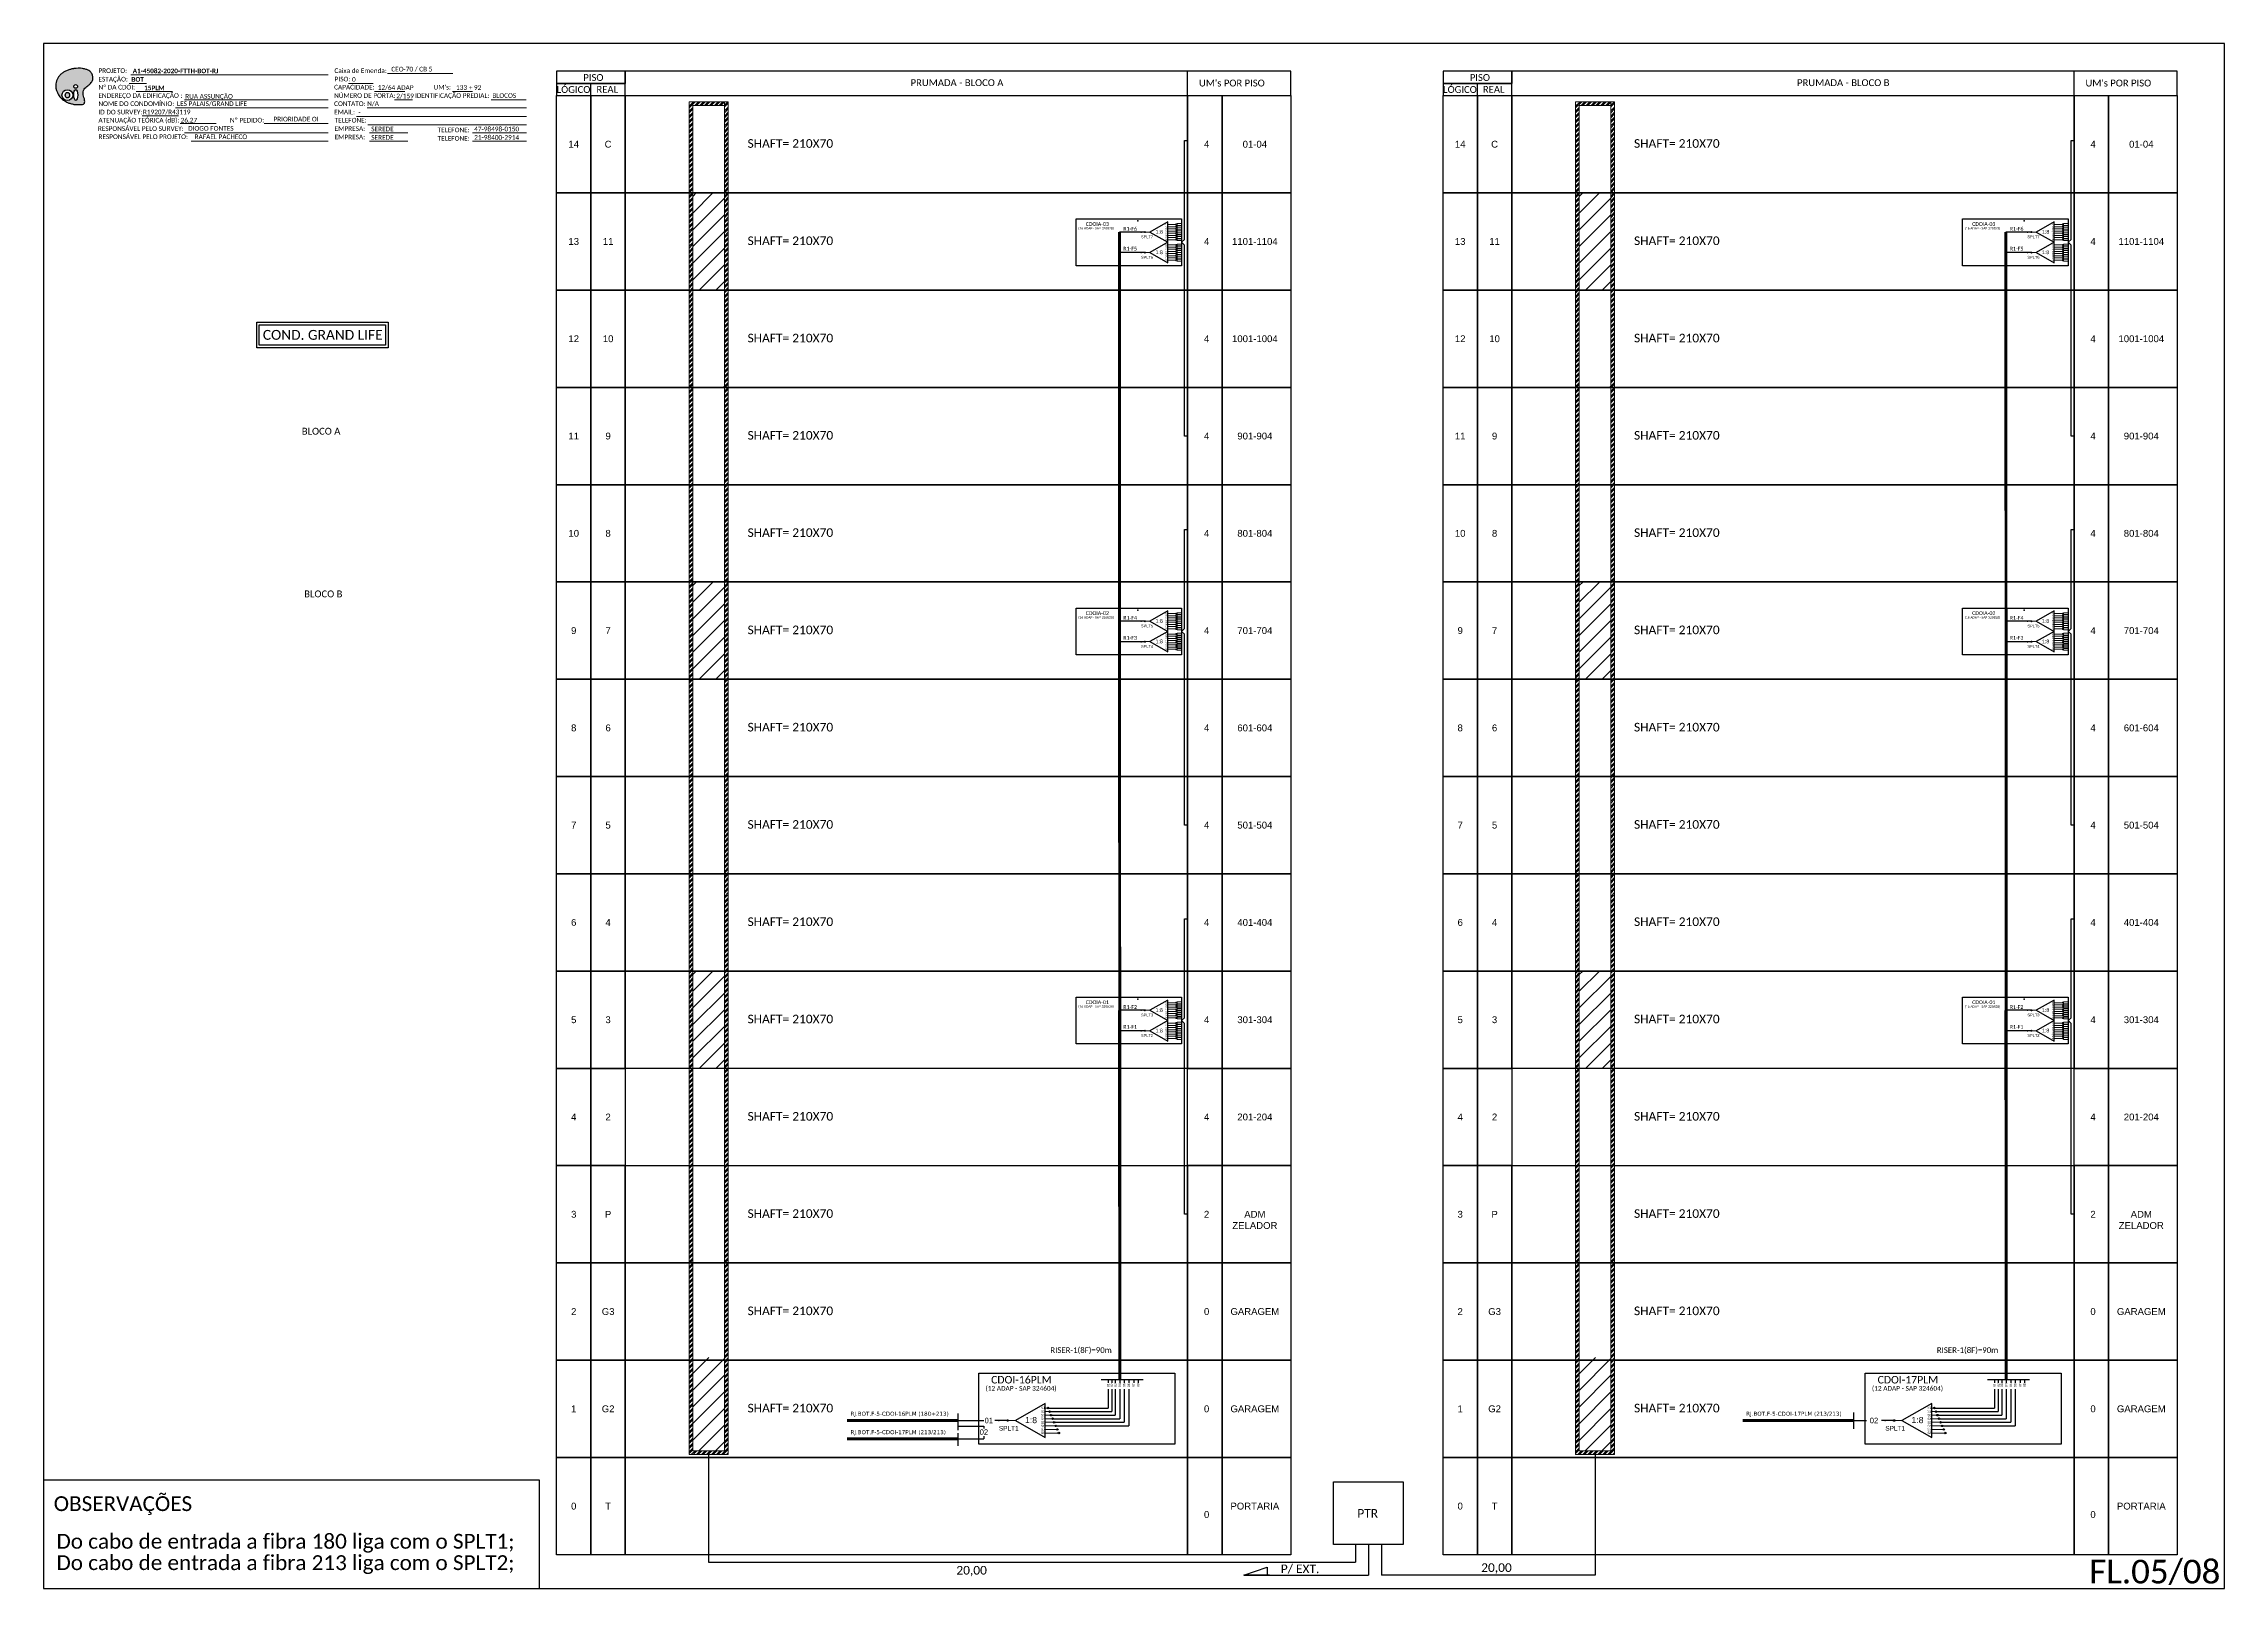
# Model space of a CAD drawing. Header units: inches. Extents: x 10034 to 13570, y 6729 to 9325.
# Drawn here: x 10933 to 11772, y 7993 to 8587 of the extents above; entities that cross this region are included whole.
import ezdxf
from ezdxf.enums import TextEntityAlignment as Align

# ---------------------------------------------------------------- set-up
doc = ezdxf.new("R2010")
doc.units = ezdxf.units.IN
doc.header["$MEASUREMENT"] = 0
doc.layers.add('CD a instalar', color=1, linetype='Continuous')
doc.layers.add('Uifilar numeracao sangria', color=7, linetype='Continuous')
doc.styles.add('ARIAL', font='arial.ttf')
doc.styles.add('WMF-Calibri0', font='CALIBRI.TTF')
doc.styles.add('WMF-Calibri1', font='CALIBRIB.TTF')
doc.linetypes.add('RESERVA', pattern='A,0.5,-0.15,["RESERVA",Standard,S=0.18,R=0,X=0,Y=-0.1],-1.3', length=1.95)

# ---------------------------------------------------------------- blocks, each defined once
blk = doc.blocks.new('A$C415C251F')
at = {"color": 3}
blk.add_point((0, 0), dxfattribs=at)
blk = doc.blocks.new('LEG_CDOIA8_C-SPLT_DIR')
at = {"color": 3}
blk.add_blockref('A$C415C251F', (0, 0), dxfattribs=at)
at = {"color": 1, "style": 'WMF-Calibri0', "flags": 4}
blk.add_attdef('CDO', (-26.8, -2.6), '', height=2, dxfattribs=at)
blk.add_attdef('MODELO', text='', height=1.5, dxfattribs=at).set_placement((-22.2, -4.5), align=Align.CENTER)
at = {"style": 'ARIAL', "flags": 4}
blk.add_attdef('SPLITAGEM', text='', height=1.5, dxfattribs=at).set_placement((-18.4, -12.6), align=Align.CENTER)
blk = doc.blocks.new('SPLT_1-8_SC-APC')
at = {"color": 1, "lineweight": 0}
blk.add_lwpolyline([(-17, -7.5), (-19.3, -7.5)], dxfattribs=at)
at = {"color": 1}
blk.add_lwpolyline([(-7.4, -2.1), (-17, -7.5), (-7.4, -13), (-7.4, -2.1)], dxfattribs=at)
at = {"color": 3, "lineweight": 0}
for points in [[(-3, -3.5), (-7.4, -3.5)], [(-7.4, -4.7), (-3, -4.7)], [(-7.4, -5.8), (-3, -5.8)], [(-7.4, -7), (-3, -7)], [(-7.4, -8.1), (-3, -8.1)], [(-7.4, -9.3), (-3, -9.3)], [(-7.4, -10.4), (-3, -10.4)], [(-7.4, -11.6), (-3, -11.6)], [(-2.4, -3), (-2.4, -4)], [(-2.4, -3), (0, -3)], [(-2.4, -4), (0, -4)], [(-2.4, -4.2), (-2.4, -5.2)], [(-2.4, -4.2), (0, -4.2)], [(-2.4, -5.2), (0, -5.2)], [(-2.4, -5.3), (-2.4, -6.3)], [(-2.4, -5.3), (0, -5.3)], [(-2.4, -6.3), (0, -6.3)], [(-2.4, -6.5), (-2.4, -7.5)], [(-2.4, -6.5), (0, -6.5)], [(-2.4, -7.5), (0, -7.5)], [(-2.4, -7.6), (-2.4, -8.6)], [(-2.4, -7.6), (0, -7.6)], [(-2.4, -8.6), (0, -8.6)], [(-2.4, -8.8), (-2.4, -9.8)], [(-2.4, -8.8), (0, -8.8)], [(-2.4, -9.8), (0, -9.8)], [(-2.4, -9.9), (-2.4, -10.9)], [(-2.4, -9.9), (0, -9.9)], [(-2.4, -10.9), (0, -10.9)], [(-2.4, -11.1), (-2.4, -12.1)], [(-2.4, -11.1), (0, -11.1)], [(-2.4, -12.1), (0, -12.1)]]:
    blk.add_lwpolyline(points, dxfattribs=at)
for points in [[(-3, -3.2), (-2.4, -3.2), (-2.4, -3.8), (-3, -3.8)], [(-3, -4.4), (-2.4, -4.4), (-2.4, -5), (-3, -5)], [(-3, -5.5), (-2.4, -5.5), (-2.4, -6.1), (-3, -6.1)], [(-3, -6.7), (-2.4, -6.7), (-2.4, -7.3), (-3, -7.3)], [(-3, -7.8), (-2.4, -7.8), (-2.4, -8.4), (-3, -8.4)], [(-3, -9), (-2.4, -9), (-2.4, -9.6), (-3, -9.6)], [(-3, -10.1), (-2.4, -10.1), (-2.4, -10.7), (-3, -10.7)], [(-3, -11.3), (-2.4, -11.3), (-2.4, -11.9), (-3, -11.9)]]:
    blk.add_lwpolyline(points, close=True, dxfattribs=at)
at = {"color": 1, "style": 'ARIAL'}
for s, height, p in [('1:8', 2, (-13.9, -8.4)), ('S1', 0.75, (-8.7, -3.8)), ('S2', 0.75, (-8.7, -5)), ('S3', 0.75, (-8.7, -6.2)), ('S4', 0.75, (-8.7, -7.4)), ('S5', 0.75, (-8.7, -8.6)), ('S6', 0.75, (-8.7, -9.7)), ('S7', 0.75, (-8.7, -10.8)), ('S8', 0.75, (-8.7, -11.9))]:
    blk.add_text(s, height=height, dxfattribs=at).set_placement(p)
blk = doc.blocks.new('SPLITTER_')
blk.add_point((0, 0))
at = {"style": 'ARIAL', "flags": 4}
blk.add_attdef('SPLT', (0, -3.26), '', height=1.5, dxfattribs=at)
blk = doc.blocks.new('SPLT_1-8_DIV_DIR')
h = blk.add_hatch(color=3)
h.dxf.hatch_style = 1
edge = h.paths.add_edge_path()
edge.add_arc((12.77, 4.04), 0.242, 0, 360)
h = blk.add_hatch(color=3)
h.dxf.hatch_style = 1
edge = h.paths.add_edge_path()
edge.add_arc((13.27, 2.88), 0.242, 0, 360)
h = blk.add_hatch(color=3)
h.dxf.hatch_style = 1
edge = h.paths.add_edge_path()
edge.add_arc((13.77, 1.73), 0.242, 0, 360)
h = blk.add_hatch(color=3)
h.dxf.hatch_style = 1
edge = h.paths.add_edge_path()
edge.add_arc((14.27, 0.58), 0.242, 0, 360)
h = blk.add_hatch(color=3)
h.dxf.hatch_style = 1
edge = h.paths.add_edge_path()
edge.add_arc((14.77, -0.58), 0.242, 0, 360)
h = blk.add_hatch(color=3)
h.dxf.hatch_style = 1
edge = h.paths.add_edge_path()
edge.add_arc((15.27, -1.73), 0.242, 0, 360)
h = blk.add_hatch(color=3)
h.dxf.hatch_style = 1
edge = h.paths.add_edge_path()
edge.add_arc((15.77, -2.88), 0.242, 0, 360)
h = blk.add_hatch(color=3)
h.dxf.hatch_style = 1
edge = h.paths.add_edge_path()
edge.add_arc((16.27, -4.04), 0.242, 0, 360)
at = {"color": 1, "lineweight": 0}
blk.add_lwpolyline([(2.22, 0), (0, 0)], dxfattribs=at)
at = {"color": 1}
blk.add_lwpolyline([(11.89, 5.45), (2.22, 0), (11.89, -5.45), (11.89, 5.45)], dxfattribs=at)
at = {"color": 7, "lineweight": 0}
for points in [[(12.77, 4.04), (11.89, 4.04)], [(11.89, 2.88), (13.27, 2.88)], [(11.89, 1.73), (13.77, 1.73)], [(11.89, 0.58), (14.27, 0.58)], [(11.89, -0.58), (14.77, -0.58)], [(11.89, -1.73), (15.27, -1.73)], [(11.89, -2.88), (15.77, -2.88)], [(11.89, -4.04), (16.27, -4.04)]]:
    blk.add_lwpolyline(points, dxfattribs=at)
at = {"color": 3}
for centre in [(12.77, 4.04), (13.27, 2.88), (13.77, 1.73), (14.27, 0.58), (14.77, -0.58), (15.27, -1.73), (15.77, -2.88), (16.27, -4.04)]:
    blk.add_circle(centre, 0.242, dxfattribs=at)
at = {"color": 1, "style": 'ARIAL'}
for s, height, p in [('1:8', 2, (5.35, -0.85)), ('S1', 0.75, (10.52, 3.77)), ('S2', 0.75, (10.52, 2.58)), ('S3', 0.75, (10.52, 1.37)), ('S4', 0.75, (10.52, 0.19)), ('S5', 0.75, (10.52, -1.02)), ('S6', 0.75, (10.52, -2.14)), ('S7', 0.75, (10.52, -3.24)), ('S8', 0.75, (10.52, -4.36))]:
    blk.add_text(s, height=height, dxfattribs=at).set_placement(p)
blk = doc.blocks.new('OI')
h = blk.add_hatch(color=40)
edge = h.paths.add_edge_path()
edge.add_spline(control_points=[(4.35, -0.67), (3.92, -0.99), (3.26, -1.5), (2.81, -2.59), (2.9, -3.5), (3.06, -4.27), (3.31, -4.85), (3.37, -5.39), (3.4, -5.88), (3.2, -6.4), (2.54, -6.61), (1.65, -6.63), (0.55, -6.67), (-0.56, -6.42), (-1.61, -6.14), (-2.77, -5.61), (-3.92, -4.77), (-4.89, -3.7), (-5.34, -2.65), (-5.6, -1.94), (-5.85, -0.96), (-5.71, 0.47), (-5.1, 2.02), (-4.14, 3.02), (-3.3, 3.61), (-2.37, 4.16), (-1.36, 4.44), (-0.56, 4.7), (0.79, 4.85), (2.24, 4.97), (3.79, 4.57), (4.67, 4.21), (5.44, 3.65), (5.76, 2.99), (6.03, 2.21), (6.01, 1.46), (5.72, 0.64), (5.31, 0.08), (4.88, -0.38), (4.51, -0.55), (4.35, -0.67)], knot_values=[0, 0, 0, 0, 1.60434, 2.417191, 3.427595, 4.282808, 4.776746, 5.304182, 5.888771, 6.258406, 6.858137, 7.79129, 8.986195, 10.124242, 11.187857, 12.242908, 13.953784, 15.414161, 16.515391, 17.349188, 17.675853, 19.552021, 21.515531, 22.568638, 23.63245, 24.621084, 25.782718, 26.745347, 27.142653, 29.870543, 31.004649, 31.921532, 32.709589, 33.801391, 34.042471, 35.192333, 35.971461, 36.628871, 37.254359, 37.836911, 37.836911, 37.836911, 37.836911], degree=3, periodic=0)
h.paths.add_polyline_path([(1.13, -0.87, -1), (-0.04, -0.87, -1)], flags=16)
edge = h.paths.add_edge_path(flags=16)
edge.add_ellipse((0.56, -3.59), major_axis=(-0.02, 1.71), ratio=0.361305, start_angle=0, end_angle=360)
h.paths.add_polyline_path([(-0.36, -3.62, -1), (-3.8, -3.62, -1)], flags=16)
edge = h.paths.add_edge_path(flags=0)
edge.add_ellipse((-2.08, -3.62), major_axis=(0, 0.885), ratio=0.758294, start_angle=0, end_angle=360)
at = {"color": 40}
for centre, radius in [((-2.08, -3.62), 1.72), ((0.54, -0.87), 0.587)]:
    blk.add_circle(centre, radius, dxfattribs=at)
blk.add_ellipse((-2.08, -3.62), major_axis=(0, 0.885), ratio=0.758294, start_param=-3.141592653589792, end_param=3.141592653589792, dxfattribs=at)
blk.add_ellipse((0.56, -3.59), major_axis=(-0.02, 1.71), ratio=0.361305, dxfattribs=at)
at = {"color": 40, "start_tangent": (-0.800898, -0.598801), "end_tangent": (-0.800898, -0.598801)}
blk.add_spline([(4.35, -0.67), (3.2, -1.78), (2.9, -2.54), (2.92, -3.55), (3.12, -4.38), (3.28, -4.85), (3.37, -5.37), (3.35, -5.95), (3.2, -6.29), (2.66, -6.55), (1.73, -6.63), (0.54, -6.62), (-0.58, -6.41), (-1.6, -6.11), (-2.56, -5.67), (-3.95, -4.67), (-4.89, -3.56), (-5.37, -2.56), (-5.64, -1.78), (-5.72, -1.46), (-5.63, 0.42), (-4.84, 2.22), (-4.13, 2.99), (-3.27, 3.62), (-2.4, 4.09), (-1.3, 4.47), (-0.37, 4.72), (0.02, 4.77), (2.75, 4.8), (3.85, 4.53), (4.69, 4.16), (5.31, 3.68), (5.85, 2.73), (5.93, 2.5), (5.94, 1.35), (5.67, 0.62), (5.29, 0.08), (4.84, -0.36), (4.35, -0.67)], degree=3, dxfattribs=at)

msp = doc.modelspace()

# ---------------------------------------------------------------- hatches: boundary and pattern name
h = msp.add_hatch()
h.set_pattern_fill('ANSI31', color=1, scale=1.427991)
h.set_pattern_definition([(45, (-3842.3263, -2688.342), (-3.2059302, 3.2059302), [])])
h.paths.add_polyline_path([(11195.12, 8529.65), (11182.98, 8529.65), (11182.98, 8492.24), (11195.12, 8492.24)])
h = msp.add_hatch()
h.set_pattern_fill('ANSI31', color=1, scale=1.427991)
h.set_pattern_definition([(45, (-3501.462, -2688.342), (-3.2059302, 3.2059302), [])])
h.paths.add_polyline_path([(11535.99, 8529.65), (11523.84, 8529.65), (11523.84, 8492.24), (11535.99, 8492.24)])
h = msp.add_hatch(color=3)
h.dxf.hatch_style = 1
edge = h.paths.add_edge_path()
edge.add_arc((11356.85, 8514.57), 0.185, 0, 360)
h = msp.add_hatch(color=3)
h.dxf.hatch_style = 1
edge = h.paths.add_edge_path()
edge.add_arc((11356.85, 8514.57), 0.185, 0, 360)
h = msp.add_hatch(color=3)
h.dxf.hatch_style = 1
edge = h.paths.add_edge_path()
edge.add_arc((11697.71, 8514.57), 0.185, 0, 360)
h = msp.add_hatch(color=3)
h.dxf.hatch_style = 1
edge = h.paths.add_edge_path()
edge.add_arc((11697.71, 8514.57), 0.185, 0, 360)
h = msp.add_hatch(color=3)
h.dxf.hatch_style = 1
edge = h.paths.add_edge_path()
edge.add_arc((11356.85, 8506.7), 0.185, 0, 360)
h = msp.add_hatch(color=3)
h.dxf.hatch_style = 1
edge = h.paths.add_edge_path()
edge.add_arc((11356.85, 8506.7), 0.185, 0, 360)
h = msp.add_hatch(color=3)
h.dxf.hatch_style = 1
edge = h.paths.add_edge_path()
edge.add_arc((11697.71, 8506.7), 0.185, 0, 360)
h = msp.add_hatch(color=3)
h.dxf.hatch_style = 1
edge = h.paths.add_edge_path()
edge.add_arc((11697.71, 8506.7), 0.185, 0, 360)
h = msp.add_hatch()
h.set_pattern_fill('ANSI31', color=1, scale=1.427991)
h.set_pattern_definition([(45, (-3842.3263, -2837.9668), (-3.2059302, 3.2059302), [])])
h.paths.add_polyline_path([(11195.12, 8380.02), (11182.98, 8380.02), (11182.98, 8342.62), (11195.12, 8342.62)])
h = msp.add_hatch()
h.set_pattern_fill('ANSI31', color=1, scale=1.427991)
h.set_pattern_definition([(45, (-3501.462, -2837.9668), (-3.2059302, 3.2059302), [])])
h.paths.add_polyline_path([(11535.99, 8380.02), (11523.84, 8380.02), (11523.84, 8342.62), (11535.99, 8342.62)])
h = msp.add_hatch(color=3)
h.dxf.hatch_style = 1
edge = h.paths.add_edge_path()
edge.add_arc((11356.85, 8364.95), 0.185, 0, 360)
h = msp.add_hatch(color=3)
h.dxf.hatch_style = 1
edge = h.paths.add_edge_path()
edge.add_arc((11356.85, 8364.95), 0.185, 0, 360)
h = msp.add_hatch(color=3)
h.dxf.hatch_style = 1
edge = h.paths.add_edge_path()
edge.add_arc((11697.71, 8364.95), 0.185, 0, 360)
h = msp.add_hatch(color=3)
h.dxf.hatch_style = 1
edge = h.paths.add_edge_path()
edge.add_arc((11697.71, 8364.95), 0.185, 0, 360)
h = msp.add_hatch(color=3)
h.dxf.hatch_style = 1
edge = h.paths.add_edge_path()
edge.add_arc((11356.85, 8357.08), 0.185, 0, 360)
h = msp.add_hatch(color=3)
h.dxf.hatch_style = 1
edge = h.paths.add_edge_path()
edge.add_arc((11356.85, 8357.08), 0.185, 0, 360)
h = msp.add_hatch(color=3)
h.dxf.hatch_style = 1
edge = h.paths.add_edge_path()
edge.add_arc((11697.71, 8357.08), 0.185, 0, 360)
h = msp.add_hatch(color=3)
h.dxf.hatch_style = 1
edge = h.paths.add_edge_path()
edge.add_arc((11697.71, 8357.08), 0.185, 0, 360)
h = msp.add_hatch()
h.set_pattern_fill('ANSI31', color=1, scale=1.427991)
h.set_pattern_definition([(45, (-3842.32, -2987.586), (-3.2059302, 3.2059302), [])])
h.paths.add_polyline_path([(11195.13, 8230.4), (11182.99, 8230.4), (11182.99, 8193), (11195.13, 8193)])
h = msp.add_hatch()
h.set_pattern_fill('ANSI31', color=1, scale=1.427991)
h.set_pattern_definition([(45, (-3501.4555, -2987.586), (-3.2059302, 3.2059302), [])])
h.paths.add_polyline_path([(11535.99, 8230.4), (11523.85, 8230.4), (11523.85, 8193), (11535.99, 8193)])
h = msp.add_hatch(color=3)
h.dxf.hatch_style = 1
edge = h.paths.add_edge_path()
edge.add_arc((11356.85, 8215.32), 0.185, 0, 360)
h = msp.add_hatch(color=3)
h.dxf.hatch_style = 1
edge = h.paths.add_edge_path()
edge.add_arc((11356.85, 8215.32), 0.185, 0, 360)
h = msp.add_hatch(color=3)
h.dxf.hatch_style = 1
edge = h.paths.add_edge_path()
edge.add_arc((11697.71, 8215.32), 0.185, 0, 360)
h = msp.add_hatch(color=3)
h.dxf.hatch_style = 1
edge = h.paths.add_edge_path()
edge.add_arc((11697.71, 8215.32), 0.185, 0, 360)
h = msp.add_hatch(color=3)
h.dxf.hatch_style = 1
edge = h.paths.add_edge_path()
edge.add_arc((11356.85, 8207.45), 0.185, 0, 360)
h = msp.add_hatch(color=3)
h.dxf.hatch_style = 1
edge = h.paths.add_edge_path()
edge.add_arc((11356.85, 8207.45), 0.185, 0, 360)
h = msp.add_hatch(color=3)
h.dxf.hatch_style = 1
edge = h.paths.add_edge_path()
edge.add_arc((11697.71, 8207.45), 0.185, 0, 360)
h = msp.add_hatch(color=3)
h.dxf.hatch_style = 1
edge = h.paths.add_edge_path()
edge.add_arc((11697.71, 8207.45), 0.185, 0, 360)
h = msp.add_hatch()
h.set_pattern_fill('ANSI31', color=1, scale=1.427991)
h.set_pattern_definition([(45, (-3842.4167, -3134.702), (-3.2059302, 3.2059302), [])])
h.paths.add_polyline_path([(11195.03, 8081.86), (11182.89, 8081.86), (11182.89, 8045.88), (11195.03, 8045.88)])
h = msp.add_hatch()
h.set_pattern_fill('ANSI31', color=1, scale=1.427991)
h.set_pattern_definition([(45, (-3501.5523, -3134.702), (-3.2059302, 3.2059302), [])])
h.paths.add_polyline_path([(11535.89, 8081.86), (11523.75, 8081.86), (11523.75, 8045.88), (11535.89, 8045.88)])
h = msp.add_hatch(color=3)
h.dxf.hatch_style = 1
edge = h.paths.add_edge_path()
edge.add_arc((11304.05, 8057.59), 0.305, 0, 360)
h = msp.add_hatch(color=3)
h.dxf.hatch_style = 1
edge = h.paths.add_edge_path()
edge.add_arc((11644.92, 8057.59), 0.305, 0, 360)

# ---------------------------------------------------------------- linework, layer by layer
at = {"color": 3}
for p, q in [((11181.56, 8562.96), (11183.29, 8564.68)), ((11181.56, 8562.31), (11183.93, 8564.68)), ((11181.56, 8561.03), (11182.99, 8562.46)), ((11181.56, 8560.39), (11182.99, 8561.82)), ((11183.74, 8563.26), (11185.17, 8564.68)), ((11184.38, 8563.26), (11185.81, 8564.68)), ((11185.62, 8563.26), (11187.05, 8564.68)), ((11186.26, 8563.26), (11187.69, 8564.68)), ((11187.5, 8563.26), (11188.93, 8564.68)), ((11188.15, 8563.26), (11189.57, 8564.68)), ((11189.39, 8563.26), (11190.82, 8564.68)), ((11190.03, 8563.26), (11191.46, 8564.68)), ((11191.27, 8563.26), (11192.7, 8564.68)), ((11191.91, 8563.26), (11193.34, 8564.68)), ((11193.15, 8563.26), (11194.58, 8564.68)), ((11193.79, 8563.26), (11195.22, 8564.68)), ((11195.03, 8563.26), (11196.46, 8564.68)), ((11195.13, 8562.71), (11196.56, 8564.13)), ((11195.13, 8561.14), (11196.56, 8562.56)), ((11195.13, 8560.49), (11196.56, 8561.92)), ((11522.42, 8562.31), (11524.79, 8564.68)), ((11522.42, 8562.96), (11524.15, 8564.68)), ((11522.42, 8561.03), (11523.85, 8562.46)), ((11522.42, 8560.39), (11523.85, 8561.82)), ((11524.6, 8563.26), (11526.03, 8564.68)), ((11525.25, 8563.26), (11526.67, 8564.68)), ((11526.49, 8563.26), (11527.91, 8564.68)), ((11527.13, 8563.26), (11528.56, 8564.68)), ((11528.37, 8563.26), (11529.8, 8564.68)), ((11529.01, 8563.26), (11530.44, 8564.68)), ((11530.25, 8563.26), (11531.68, 8564.68)), ((11530.89, 8563.26), (11532.32, 8564.68)), ((11532.13, 8563.26), (11533.56, 8564.68)), ((11532.78, 8563.26), (11534.2, 8564.68)), ((11534.02, 8563.26), (11535.44, 8564.68)), ((11534.66, 8563.26), (11536.09, 8564.68)), ((11535.9, 8563.26), (11537.33, 8564.68)), ((11535.99, 8562.71), (11537.42, 8564.13)), ((11535.99, 8561.14), (11537.42, 8562.56)), ((11535.99, 8560.49), (11537.42, 8561.92)), ((11181.56, 8559.11), (11182.99, 8560.54)), ((11181.56, 8558.47), (11182.99, 8559.89)), ((11181.56, 8557.18), (11182.99, 8558.61)), ((11181.56, 8556.54), (11182.99, 8557.97)), ((11181.56, 8555.26), (11182.99, 8556.69)), ((11181.56, 8554.62), (11182.99, 8556.05)), ((11181.56, 8553.34), (11182.99, 8554.77)), ((11181.56, 8552.7), (11182.99, 8554.12)), ((11195.13, 8559.21), (11196.56, 8560.64)), ((11195.13, 8558.57), (11196.56, 8560)), ((11195.13, 8557.29), (11196.56, 8558.72)), ((11195.13, 8556.65), (11196.56, 8558.08)), ((11195.13, 8555.37), (11196.56, 8556.79)), ((11195.13, 8554.72), (11196.56, 8556.15)), ((11195.13, 8553.44), (11196.56, 8554.87)), ((11195.13, 8552.8), (11196.56, 8554.23)), ((11522.42, 8559.11), (11523.85, 8560.54)), ((11522.42, 8558.47), (11523.85, 8559.89)), ((11522.42, 8557.18), (11523.85, 8558.61)), ((11522.42, 8556.54), (11523.85, 8557.97)), ((11522.42, 8555.26), (11523.85, 8556.69)), ((11522.42, 8554.62), (11523.85, 8556.05)), ((11522.42, 8553.34), (11523.85, 8554.77)), ((11522.42, 8552.7), (11523.85, 8554.12)), ((11535.99, 8559.21), (11537.42, 8560.64)), ((11535.99, 8558.57), (11537.42, 8560)), ((11535.99, 8557.29), (11537.42, 8558.72)), ((11535.99, 8556.65), (11537.42, 8558.08)), ((11535.99, 8555.37), (11537.42, 8556.79)), ((11535.99, 8554.72), (11537.42, 8556.15)), ((11535.99, 8553.44), (11537.42, 8554.87)), ((11535.99, 8552.8), (11537.42, 8554.23)), ((11181.56, 8551.41), (11182.99, 8552.84)), ((11181.56, 8550.77), (11182.99, 8552.2)), ((11181.56, 8549.49), (11182.99, 8550.92)), ((11181.56, 8548.85), (11182.99, 8550.28)), ((11181.56, 8547.57), (11182.99, 8548.99)), ((11181.56, 8546.93), (11182.99, 8548.35)), ((11181.56, 8545.64), (11182.99, 8547.07)), ((11181.56, 8545), (11182.99, 8546.43)), ((11181.56, 8543.72), (11182.99, 8545.15)), ((11195.13, 8551.52), (11196.56, 8552.95)), ((11195.13, 8550.88), (11196.56, 8552.31)), ((11195.13, 8549.59), (11196.56, 8551.02)), ((11195.13, 8548.95), (11196.56, 8550.38)), ((11195.13, 8547.67), (11196.56, 8549.1)), ((11195.13, 8547.03), (11196.56, 8548.46)), ((11195.13, 8545.75), (11196.56, 8547.18)), ((11195.13, 8545.11), (11196.56, 8546.53)), ((11195.13, 8543.82), (11196.56, 8545.25)), ((11522.42, 8551.41), (11523.85, 8552.84)), ((11522.42, 8550.77), (11523.85, 8552.2)), ((11522.42, 8549.49), (11523.85, 8550.92)), ((11522.42, 8548.85), (11523.85, 8550.28)), ((11522.42, 8547.57), (11523.85, 8548.99)), ((11522.42, 8546.93), (11523.85, 8548.35)), ((11522.42, 8545.64), (11523.85, 8547.07)), ((11522.42, 8545), (11523.85, 8546.43)), ((11522.42, 8543.72), (11523.85, 8545.15)), ((11535.99, 8551.52), (11537.42, 8552.95)), ((11535.99, 8550.88), (11537.42, 8552.31)), ((11535.99, 8549.59), (11537.42, 8551.02)), ((11535.99, 8548.95), (11537.42, 8550.38)), ((11535.99, 8547.67), (11537.42, 8549.1)), ((11535.99, 8547.03), (11537.42, 8548.46)), ((11535.99, 8545.75), (11537.42, 8547.18)), ((11535.99, 8545.11), (11537.42, 8546.53)), ((11535.99, 8543.82), (11537.42, 8545.25)), ((11181.56, 8543.08), (11182.99, 8544.51)), ((11181.56, 8541.8), (11182.99, 8543.22)), ((11181.56, 8541.15), (11182.99, 8542.58)), ((11181.56, 8539.87), (11182.99, 8541.3)), ((11181.56, 8539.23), (11182.99, 8540.66)), ((11181.56, 8537.95), (11182.99, 8539.38)), ((11181.56, 8537.31), (11182.99, 8538.74)), ((11181.56, 8536.03), (11182.99, 8537.45)), ((11181.56, 8535.38), (11182.99, 8536.81)), ((11195.13, 8543.18), (11196.56, 8544.61)), ((11195.13, 8541.9), (11196.56, 8543.33)), ((11195.13, 8541.26), (11196.56, 8542.69)), ((11195.13, 8539.98), (11196.56, 8541.41)), ((11195.13, 8539.34), (11196.56, 8540.76)), ((11195.13, 8538.05), (11196.56, 8539.48)), ((11195.13, 8537.41), (11196.56, 8538.84)), ((11195.13, 8536.13), (11196.56, 8537.56)), ((11195.13, 8535.49), (11196.56, 8536.92)), ((11522.42, 8543.08), (11523.85, 8544.51)), ((11522.42, 8541.8), (11523.85, 8543.22)), ((11522.42, 8541.15), (11523.85, 8542.58)), ((11522.42, 8539.87), (11523.85, 8541.3)), ((11522.42, 8539.23), (11523.85, 8540.66)), ((11522.42, 8537.95), (11523.85, 8539.38)), ((11522.42, 8537.31), (11523.85, 8538.74)), ((11522.42, 8536.03), (11523.85, 8537.45)), ((11522.42, 8535.38), (11523.85, 8536.81)), ((11535.99, 8543.18), (11537.42, 8544.61)), ((11535.99, 8541.9), (11537.42, 8543.33)), ((11535.99, 8541.26), (11537.42, 8542.69)), ((11535.99, 8539.98), (11537.42, 8541.41)), ((11535.99, 8539.34), (11537.42, 8540.76)), ((11535.99, 8538.05), (11537.42, 8539.48)), ((11535.99, 8537.41), (11537.42, 8538.84)), ((11535.99, 8536.13), (11537.42, 8537.56)), ((11535.99, 8535.49), (11537.42, 8536.92)), ((11181.56, 8534.1), (11182.99, 8535.53)), ((11181.56, 8533.46), (11182.99, 8534.89)), ((11181.56, 8532.18), (11182.99, 8533.61)), ((11181.56, 8531.54), (11182.99, 8532.97)), ((11181.56, 8530.25), (11182.99, 8531.68)), ((11181.56, 8529.61), (11182.99, 8531.04)), ((11181.56, 8528.33), (11182.99, 8529.76)), ((11181.56, 8527.69), (11182.99, 8529.12)), ((11195.13, 8534.21), (11196.56, 8535.63)), ((11195.13, 8533.57), (11196.56, 8534.99)), ((11195.13, 8532.28), (11196.56, 8533.71)), ((11195.13, 8531.64), (11196.56, 8533.07)), ((11195.13, 8530.36), (11196.56, 8531.79)), ((11195.13, 8529.72), (11196.56, 8531.15)), ((11195.13, 8528.44), (11196.56, 8529.86)), ((11195.13, 8527.79), (11196.56, 8529.22)), ((11522.42, 8534.1), (11523.85, 8535.53)), ((11522.42, 8533.46), (11523.85, 8534.89)), ((11522.42, 8532.18), (11523.85, 8533.61)), ((11522.42, 8531.54), (11523.85, 8532.97)), ((11522.42, 8530.25), (11523.85, 8531.68)), ((11522.42, 8529.61), (11523.85, 8531.04)), ((11522.42, 8528.33), (11523.85, 8529.76)), ((11522.42, 8527.69), (11523.85, 8529.12)), ((11535.99, 8534.21), (11537.42, 8535.63)), ((11535.99, 8533.57), (11537.42, 8534.99)), ((11535.99, 8532.28), (11537.42, 8533.71)), ((11535.99, 8531.64), (11537.42, 8533.07)), ((11535.99, 8530.36), (11537.42, 8531.79)), ((11535.99, 8529.72), (11537.42, 8531.15)), ((11535.99, 8528.44), (11537.42, 8529.86)), ((11535.99, 8527.79), (11537.42, 8529.22)), ((11181.56, 8526.41), (11182.99, 8527.84)), ((11181.56, 8525.77), (11182.99, 8527.19)), ((11181.56, 8524.48), (11182.99, 8525.91)), ((11181.56, 8523.84), (11182.99, 8525.27)), ((11181.56, 8522.56), (11182.99, 8523.99)), ((11181.56, 8521.92), (11182.99, 8523.35)), ((11181.56, 8520.64), (11182.99, 8522.06)), ((11181.56, 8520), (11182.99, 8521.42)), ((11181.56, 8518.71), (11182.99, 8520.14)), ((11195.13, 8526.51), (11196.56, 8527.94)), ((11195.13, 8525.87), (11196.56, 8527.3)), ((11195.13, 8524.59), (11196.56, 8526.02)), ((11195.13, 8523.95), (11196.56, 8525.38)), ((11195.13, 8522.66), (11196.56, 8524.09)), ((11195.13, 8522.02), (11196.56, 8523.45)), ((11195.13, 8520.74), (11196.56, 8522.17)), ((11195.13, 8520.1), (11196.56, 8521.53)), ((11195.13, 8518.82), (11196.56, 8520.25)), ((11522.42, 8526.41), (11523.85, 8527.84)), ((11522.42, 8525.77), (11523.85, 8527.19)), ((11522.42, 8524.48), (11523.85, 8525.91)), ((11522.42, 8523.84), (11523.85, 8525.27)), ((11522.42, 8522.56), (11523.85, 8523.99)), ((11522.42, 8521.92), (11523.85, 8523.35)), ((11522.42, 8520.64), (11523.85, 8522.06)), ((11522.42, 8520), (11523.85, 8521.42)), ((11522.42, 8518.71), (11523.85, 8520.14)), ((11535.99, 8526.51), (11537.42, 8527.94)), ((11535.99, 8525.87), (11537.42, 8527.3)), ((11535.99, 8524.59), (11537.42, 8526.02)), ((11535.99, 8523.95), (11537.42, 8525.38)), ((11535.99, 8522.66), (11537.42, 8524.09)), ((11535.99, 8522.02), (11537.42, 8523.45)), ((11535.99, 8520.74), (11537.42, 8522.17)), ((11535.99, 8520.1), (11537.42, 8521.53)), ((11535.99, 8518.82), (11537.42, 8520.25)), ((11181.56, 8518.07), (11182.99, 8519.5)), ((11181.56, 8516.79), (11182.99, 8518.22)), ((11181.56, 8516.15), (11182.99, 8517.58)), ((11181.56, 8514.87), (11182.99, 8516.29)), ((11181.56, 8514.22), (11182.99, 8515.65)), ((11181.56, 8512.94), (11182.99, 8514.37)), ((11181.56, 8512.3), (11182.99, 8513.73)), ((11181.56, 8511.02), (11182.99, 8512.45)), ((11181.56, 8510.38), (11182.99, 8511.81)), ((11195.13, 8518.18), (11196.56, 8519.6)), ((11195.13, 8516.89), (11196.56, 8518.32)), ((11195.13, 8516.25), (11196.56, 8517.68)), ((11195.13, 8514.97), (11196.56, 8516.4)), ((11195.13, 8514.33), (11196.56, 8515.76)), ((11195.13, 8513.05), (11196.56, 8514.48)), ((11195.13, 8512.41), (11196.56, 8513.83)), ((11195.13, 8511.12), (11196.56, 8512.55)), ((11195.13, 8510.48), (11196.56, 8511.91)), ((11522.42, 8518.07), (11523.85, 8519.5)), ((11522.42, 8516.79), (11523.85, 8518.22)), ((11522.42, 8516.15), (11523.85, 8517.58)), ((11522.42, 8514.87), (11523.85, 8516.29)), ((11522.42, 8514.22), (11523.85, 8515.65)), ((11522.42, 8512.94), (11523.85, 8514.37)), ((11522.42, 8512.3), (11523.85, 8513.73)), ((11522.42, 8511.02), (11523.85, 8512.45)), ((11522.42, 8510.38), (11523.85, 8511.81)), ((11535.99, 8518.18), (11537.42, 8519.6)), ((11535.99, 8516.89), (11537.42, 8518.32)), ((11535.99, 8516.25), (11537.42, 8517.68)), ((11535.99, 8514.97), (11537.42, 8516.4)), ((11535.99, 8514.33), (11537.42, 8515.76)), ((11535.99, 8513.05), (11537.42, 8514.48)), ((11535.99, 8512.41), (11537.42, 8513.83)), ((11535.99, 8511.12), (11537.42, 8512.55)), ((11535.99, 8510.48), (11537.42, 8511.91)), ((11181.56, 8509.1), (11182.99, 8510.52)), ((11181.56, 8508.45), (11182.99, 8509.88)), ((11181.56, 8507.17), (11182.99, 8508.6)), ((11181.56, 8506.53), (11182.99, 8507.96)), ((11181.56, 8505.25), (11182.99, 8506.68)), ((11181.56, 8504.61), (11182.99, 8506.04)), ((11181.56, 8503.32), (11182.99, 8504.75)), ((11181.56, 8502.68), (11182.99, 8504.11)), ((11195.13, 8509.2), (11196.56, 8510.63)), ((11195.13, 8508.56), (11196.56, 8509.99)), ((11195.13, 8507.28), (11196.56, 8508.7)), ((11195.13, 8506.64), (11196.56, 8508.06)), ((11195.13, 8505.35), (11196.56, 8506.78)), ((11195.13, 8504.71), (11196.56, 8506.14)), ((11195.13, 8503.43), (11196.56, 8504.86)), ((11195.13, 8502.79), (11196.56, 8504.22)), ((11522.42, 8509.1), (11523.85, 8510.52)), ((11522.42, 8508.45), (11523.85, 8509.88)), ((11522.42, 8507.17), (11523.85, 8508.6)), ((11522.42, 8506.53), (11523.85, 8507.96)), ((11522.42, 8505.25), (11523.85, 8506.68)), ((11522.42, 8504.61), (11523.85, 8506.04)), ((11522.42, 8503.32), (11523.85, 8504.75)), ((11522.42, 8502.68), (11523.85, 8504.11)), ((11535.99, 8509.2), (11537.42, 8510.63)), ((11535.99, 8508.56), (11537.42, 8509.99)), ((11535.99, 8507.28), (11537.42, 8508.7)), ((11535.99, 8506.64), (11537.42, 8508.06)), ((11535.99, 8505.35), (11537.42, 8506.78)), ((11535.99, 8504.71), (11537.42, 8506.14)), ((11535.99, 8503.43), (11537.42, 8504.86)), ((11535.99, 8502.79), (11537.42, 8504.22)), ((11181.56, 8501.4), (11182.99, 8502.83)), ((11181.56, 8500.76), (11182.99, 8502.19)), ((11181.56, 8499.48), (11182.99, 8500.91)), ((11181.56, 8498.84), (11182.99, 8500.26)), ((11181.56, 8497.55), (11182.99, 8498.98)), ((11181.56, 8496.91), (11182.99, 8498.34)), ((11181.56, 8495.63), (11182.99, 8497.06)), ((11181.56, 8494.99), (11182.99, 8496.42)), ((11181.56, 8493.71), (11182.99, 8495.14)), ((11195.13, 8501.51), (11196.56, 8502.93)), ((11195.13, 8500.86), (11196.56, 8502.29)), ((11195.13, 8499.58), (11196.56, 8501.01)), ((11195.13, 8498.94), (11196.56, 8500.37)), ((11195.13, 8497.66), (11196.56, 8499.09)), ((11195.13, 8497.02), (11196.56, 8498.45)), ((11195.13, 8495.74), (11196.56, 8497.16)), ((11195.13, 8495.09), (11196.56, 8496.52)), ((11195.13, 8493.81), (11196.56, 8495.24)), ((11522.42, 8501.4), (11523.85, 8502.83)), ((11522.42, 8500.76), (11523.85, 8502.19)), ((11522.42, 8499.48), (11523.85, 8500.91)), ((11522.42, 8498.84), (11523.85, 8500.26)), ((11522.42, 8497.55), (11523.85, 8498.98)), ((11522.42, 8496.91), (11523.85, 8498.34)), ((11522.42, 8495.63), (11523.85, 8497.06)), ((11522.42, 8494.99), (11523.85, 8496.42)), ((11522.42, 8493.71), (11523.85, 8495.14)), ((11535.99, 8501.51), (11537.42, 8502.93)), ((11535.99, 8500.86), (11537.42, 8502.29)), ((11535.99, 8499.58), (11537.42, 8501.01)), ((11535.99, 8498.94), (11537.42, 8500.37)), ((11535.99, 8497.66), (11537.42, 8499.09)), ((11535.99, 8497.02), (11537.42, 8498.45)), ((11535.99, 8495.74), (11537.42, 8497.16)), ((11535.99, 8495.09), (11537.42, 8496.52)), ((11535.99, 8493.81), (11537.42, 8495.24)), ((11181.56, 8493.07), (11182.99, 8494.49)), ((11181.56, 8491.78), (11182.99, 8493.21)), ((11181.56, 8491.14), (11182.99, 8492.57)), ((11181.56, 8489.86), (11182.99, 8491.29)), ((11181.56, 8489.22), (11182.99, 8490.65)), ((11181.56, 8487.94), (11182.99, 8489.36)), ((11181.56, 8487.3), (11182.99, 8488.72)), ((11181.56, 8486.01), (11182.99, 8487.44)), ((11181.56, 8485.37), (11182.99, 8486.8)), ((11195.13, 8493.17), (11196.56, 8494.6)), ((11195.13, 8491.89), (11196.56, 8493.32)), ((11195.13, 8491.25), (11196.56, 8492.67)), ((11195.13, 8489.96), (11196.56, 8491.39)), ((11195.13, 8489.32), (11196.56, 8490.75)), ((11195.13, 8488.04), (11196.56, 8489.47)), ((11195.13, 8487.4), (11196.56, 8488.83)), ((11195.13, 8486.12), (11196.56, 8487.55)), ((11195.13, 8485.48), (11196.56, 8486.9)), ((11522.42, 8493.07), (11523.85, 8494.49)), ((11522.42, 8491.78), (11523.85, 8493.21)), ((11522.42, 8491.14), (11523.85, 8492.57)), ((11522.42, 8489.86), (11523.85, 8491.29)), ((11522.42, 8489.22), (11523.85, 8490.65)), ((11522.42, 8487.94), (11523.85, 8489.36)), ((11522.42, 8487.3), (11523.85, 8488.72)), ((11522.42, 8486.01), (11523.85, 8487.44)), ((11522.42, 8485.37), (11523.85, 8486.8)), ((11535.99, 8493.17), (11537.42, 8494.6)), ((11535.99, 8491.89), (11537.42, 8493.32)), ((11535.99, 8491.25), (11537.42, 8492.67)), ((11535.99, 8489.96), (11537.42, 8491.39)), ((11535.99, 8489.32), (11537.42, 8490.75)), ((11535.99, 8488.04), (11537.42, 8489.47)), ((11535.99, 8487.4), (11537.42, 8488.83)), ((11535.99, 8486.12), (11537.42, 8487.55)), ((11535.99, 8485.48), (11537.42, 8486.9)), ((11181.56, 8484.09), (11182.99, 8485.52)), ((11181.56, 8483.45), (11182.99, 8484.88)), ((11181.56, 8482.17), (11182.99, 8483.59)), ((11181.56, 8481.52), (11182.99, 8482.95)), ((11181.56, 8480.24), (11182.99, 8481.67)), ((11181.56, 8479.6), (11182.99, 8481.03)), ((11181.56, 8478.32), (11182.99, 8479.75)), ((11181.56, 8477.68), (11182.99, 8479.11)), ((11195.13, 8484.19), (11196.56, 8485.62)), ((11195.13, 8483.55), (11196.56, 8484.98)), ((11195.13, 8482.27), (11196.56, 8483.7)), ((11195.13, 8481.63), (11196.56, 8483.06)), ((11195.13, 8480.35), (11196.56, 8481.77)), ((11195.13, 8479.71), (11196.56, 8481.13)), ((11195.13, 8478.42), (11196.56, 8479.85)), ((11195.13, 8477.78), (11196.56, 8479.21)), ((11195.13, 8476.5), (11196.56, 8477.93)), ((11522.42, 8484.09), (11523.85, 8485.52)), ((11522.42, 8483.45), (11523.85, 8484.88)), ((11522.42, 8482.17), (11523.85, 8483.59)), ((11522.42, 8481.52), (11523.85, 8482.95)), ((11522.42, 8480.24), (11523.85, 8481.67)), ((11522.42, 8479.6), (11523.85, 8481.03)), ((11522.42, 8478.32), (11523.85, 8479.75)), ((11522.42, 8477.68), (11523.85, 8479.11)), ((11535.99, 8484.19), (11537.42, 8485.62)), ((11535.99, 8483.55), (11537.42, 8484.98)), ((11535.99, 8482.27), (11537.42, 8483.7)), ((11535.99, 8481.63), (11537.42, 8483.06)), ((11535.99, 8480.35), (11537.42, 8481.77)), ((11535.99, 8479.71), (11537.42, 8481.13)), ((11535.99, 8478.42), (11537.42, 8479.85)), ((11535.99, 8477.78), (11537.42, 8479.21)), ((11535.99, 8476.5), (11537.42, 8477.93)), ((11181.56, 8476.4), (11182.99, 8477.82)), ((11181.56, 8475.75), (11182.99, 8477.18)), ((11181.56, 8474.47), (11182.99, 8475.9)), ((11181.56, 8473.83), (11182.99, 8475.26)), ((11181.56, 8472.55), (11182.99, 8473.98)), ((11181.56, 8471.91), (11182.99, 8473.33)), ((11181.56, 8470.62), (11182.99, 8472.05)), ((11181.56, 8469.98), (11182.99, 8471.41)), ((11181.56, 8468.7), (11182.99, 8470.13)), ((11195.13, 8475.86), (11196.56, 8477.29)), ((11195.13, 8474.58), (11196.56, 8476)), ((11195.13, 8473.93), (11196.56, 8475.36)), ((11195.13, 8472.65), (11196.56, 8474.08)), ((11195.13, 8472.01), (11196.56, 8473.44)), ((11195.13, 8470.73), (11196.56, 8472.16)), ((11195.13, 8470.09), (11196.56, 8471.52)), ((11195.13, 8468.81), (11196.56, 8470.23)), ((11195.13, 8468.16), (11196.56, 8469.59)), ((11522.42, 8476.4), (11523.85, 8477.82)), ((11522.42, 8475.75), (11523.85, 8477.18)), ((11522.42, 8474.47), (11523.85, 8475.9)), ((11522.42, 8473.83), (11523.85, 8475.26)), ((11522.42, 8472.55), (11523.85, 8473.98)), ((11522.42, 8471.91), (11523.85, 8473.33)), ((11522.42, 8470.62), (11523.85, 8472.05)), ((11522.42, 8469.98), (11523.85, 8471.41)), ((11522.42, 8468.7), (11523.85, 8470.13)), ((11535.99, 8475.86), (11537.42, 8477.29)), ((11535.99, 8474.58), (11537.42, 8476)), ((11535.99, 8473.93), (11537.42, 8475.36)), ((11535.99, 8472.65), (11537.42, 8474.08)), ((11535.99, 8472.01), (11537.42, 8473.44)), ((11535.99, 8470.73), (11537.42, 8472.16)), ((11535.99, 8470.09), (11537.42, 8471.52)), ((11535.99, 8468.81), (11537.42, 8470.23)), ((11535.99, 8468.16), (11537.42, 8469.59)), ((11181.56, 8468.06), (11182.99, 8469.49)), ((11181.56, 8466.78), (11182.99, 8468.21)), ((11181.56, 8466.14), (11182.99, 8467.56)), ((11181.56, 8464.85), (11182.99, 8466.28)), ((11181.56, 8464.21), (11182.99, 8465.64)), ((11181.56, 8462.93), (11182.99, 8464.36)), ((11181.56, 8462.29), (11182.99, 8463.72)), ((11181.56, 8461.01), (11182.99, 8462.43)), ((11181.56, 8460.37), (11182.99, 8461.79)), ((11195.13, 8466.88), (11196.56, 8468.31)), ((11195.13, 8466.24), (11196.56, 8467.67)), ((11195.13, 8464.96), (11196.56, 8466.39)), ((11195.13, 8464.32), (11196.56, 8465.75)), ((11195.13, 8463.03), (11196.56, 8464.46)), ((11195.13, 8462.39), (11196.56, 8463.82)), ((11195.13, 8461.11), (11196.56, 8462.54)), ((11195.13, 8460.47), (11196.56, 8461.9)), ((11522.42, 8468.06), (11523.85, 8469.49)), ((11522.42, 8466.78), (11523.85, 8468.21)), ((11522.42, 8466.14), (11523.85, 8467.56)), ((11522.42, 8464.85), (11523.85, 8466.28)), ((11522.42, 8464.21), (11523.85, 8465.64)), ((11522.42, 8462.93), (11523.85, 8464.36)), ((11522.42, 8462.29), (11523.85, 8463.72)), ((11522.42, 8461.01), (11523.85, 8462.43)), ((11522.42, 8460.37), (11523.85, 8461.79)), ((11535.99, 8466.88), (11537.42, 8468.31)), ((11535.99, 8466.24), (11537.42, 8467.67)), ((11535.99, 8464.96), (11537.42, 8466.39)), ((11535.99, 8464.32), (11537.42, 8465.75)), ((11535.99, 8463.03), (11537.42, 8464.46)), ((11535.99, 8462.39), (11537.42, 8463.82)), ((11535.99, 8461.11), (11537.42, 8462.54)), ((11535.99, 8460.47), (11537.42, 8461.9)), ((11181.56, 8459.08), (11182.99, 8460.51)), ((11181.56, 8458.44), (11182.99, 8459.87)), ((11181.56, 8457.16), (11182.99, 8458.59)), ((11181.56, 8456.52), (11182.99, 8457.95)), ((11181.56, 8455.24), (11182.99, 8456.66)), ((11181.56, 8454.59), (11182.99, 8456.02)), ((11181.56, 8453.31), (11182.99, 8454.74)), ((11181.56, 8452.67), (11182.99, 8454.1)), ((11181.56, 8451.39), (11182.99, 8452.82)), ((11194.64, 8454.85), (11196.56, 8456.77)), ((11195.13, 8459.19), (11196.56, 8460.62)), ((11195.13, 8458.55), (11196.56, 8459.97)), ((11195.13, 8457.26), (11196.56, 8458.69)), ((11195.13, 8456.62), (11196.56, 8458.05)), ((11195.13, 8454.7), (11196.56, 8456.13)), ((11195.13, 8453.42), (11196.56, 8454.84)), ((11195.13, 8452.78), (11196.56, 8454.2)), ((11195.13, 8451.49), (11196.56, 8452.92)), ((11522.42, 8459.08), (11523.85, 8460.51)), ((11522.42, 8458.44), (11523.85, 8459.87)), ((11522.42, 8457.16), (11523.85, 8458.59)), ((11522.42, 8456.52), (11523.85, 8457.95)), ((11522.42, 8455.24), (11523.85, 8456.66)), ((11522.42, 8454.59), (11523.85, 8456.02)), ((11522.42, 8453.31), (11523.85, 8454.74)), ((11522.42, 8452.67), (11523.85, 8454.1)), ((11522.42, 8451.39), (11523.85, 8452.82)), ((11535.51, 8454.85), (11537.42, 8456.77)), ((11535.99, 8459.19), (11537.42, 8460.62)), ((11535.99, 8458.55), (11537.42, 8459.97)), ((11535.99, 8457.26), (11537.42, 8458.69)), ((11535.99, 8456.62), (11537.42, 8458.05)), ((11535.99, 8454.7), (11537.42, 8456.13)), ((11535.99, 8453.42), (11537.42, 8454.84)), ((11535.99, 8452.78), (11537.42, 8454.2)), ((11535.99, 8451.49), (11537.42, 8452.92)), ((11181.56, 8450.75), (11182.99, 8452.18)), ((11181.56, 8449.47), (11182.99, 8450.89)), ((11181.56, 8448.82), (11182.99, 8450.25)), ((11181.56, 8447.54), (11182.99, 8448.97)), ((11181.56, 8446.9), (11182.99, 8448.33)), ((11181.56, 8445.62), (11182.99, 8447.05)), ((11181.56, 8444.98), (11182.99, 8446.4)), ((11181.56, 8443.69), (11182.99, 8445.12)), ((11181.56, 8443.05), (11182.99, 8444.48)), ((11195.13, 8450.85), (11196.56, 8452.28)), ((11195.13, 8449.57), (11196.56, 8451)), ((11195.13, 8448.93), (11196.56, 8450.36)), ((11195.13, 8447.65), (11196.56, 8449.07)), ((11195.13, 8447.01), (11196.56, 8448.43)), ((11195.13, 8445.72), (11196.56, 8447.15)), ((11195.13, 8445.08), (11196.56, 8446.51)), ((11195.13, 8443.8), (11196.56, 8445.23)), ((11195.13, 8443.16), (11196.56, 8444.59)), ((11522.42, 8450.75), (11523.85, 8452.18)), ((11522.42, 8449.47), (11523.85, 8450.89)), ((11522.42, 8448.82), (11523.85, 8450.25)), ((11522.42, 8447.54), (11523.85, 8448.97)), ((11522.42, 8446.9), (11523.85, 8448.33)), ((11522.42, 8445.62), (11523.85, 8447.05)), ((11522.42, 8444.98), (11523.85, 8446.4)), ((11522.42, 8443.69), (11523.85, 8445.12)), ((11522.42, 8443.05), (11523.85, 8444.48)), ((11535.99, 8450.85), (11537.42, 8452.28)), ((11535.99, 8449.57), (11537.42, 8451)), ((11535.99, 8448.93), (11537.42, 8450.36)), ((11535.99, 8447.65), (11537.42, 8449.07)), ((11535.99, 8447.01), (11537.42, 8448.43)), ((11535.99, 8445.72), (11537.42, 8447.15)), ((11535.99, 8445.08), (11537.42, 8446.51)), ((11535.99, 8443.8), (11537.42, 8445.23)), ((11535.99, 8443.16), (11537.42, 8444.59)), ((11181.56, 8441.77), (11182.99, 8443.2)), ((11181.56, 8441.13), (11182.99, 8442.56)), ((11181.56, 8439.85), (11182.99, 8441.28)), ((11181.56, 8439.21), (11182.99, 8440.63)), ((11181.56, 8437.92), (11182.99, 8439.35)), ((11181.56, 8437.28), (11182.99, 8438.71)), ((11181.56, 8436), (11182.99, 8437.43)), ((11181.56, 8435.36), (11182.99, 8436.79)), ((11195.13, 8441.88), (11196.56, 8443.3)), ((11195.13, 8441.23), (11196.56, 8442.66)), ((11195.13, 8439.95), (11196.56, 8441.38)), ((11195.13, 8439.31), (11196.56, 8440.74)), ((11195.13, 8438.03), (11196.56, 8439.46)), ((11195.13, 8437.39), (11196.56, 8438.82)), ((11195.13, 8436.1), (11196.56, 8437.53)), ((11195.13, 8435.46), (11196.56, 8436.89)), ((11522.42, 8441.77), (11523.85, 8443.2)), ((11522.42, 8441.13), (11523.85, 8442.56)), ((11522.42, 8439.85), (11523.85, 8441.28)), ((11522.42, 8439.21), (11523.85, 8440.63)), ((11522.42, 8437.92), (11523.85, 8439.35)), ((11522.42, 8437.28), (11523.85, 8438.71)), ((11522.42, 8436), (11523.85, 8437.43)), ((11522.42, 8435.36), (11523.85, 8436.79)), ((11535.99, 8441.88), (11537.42, 8443.3)), ((11535.99, 8441.23), (11537.42, 8442.66)), ((11535.99, 8439.95), (11537.42, 8441.38)), ((11535.99, 8439.31), (11537.42, 8440.74)), ((11535.99, 8438.03), (11537.42, 8439.46)), ((11535.99, 8437.39), (11537.42, 8438.82)), ((11535.99, 8436.1), (11537.42, 8437.53)), ((11535.99, 8435.46), (11537.42, 8436.89)), ((11181.56, 8434.08), (11182.99, 8435.5)), ((11181.56, 8433.44), (11182.99, 8434.86)), ((11181.56, 8432.15), (11182.99, 8433.58)), ((11181.56, 8431.51), (11182.99, 8432.94)), ((11181.56, 8430.23), (11182.99, 8431.66)), ((11181.56, 8429.59), (11182.99, 8431.02)), ((11181.56, 8428.31), (11182.99, 8429.73)), ((11181.56, 8427.66), (11182.99, 8429.09)), ((11181.56, 8426.38), (11182.99, 8427.81)), ((11195.13, 8434.18), (11196.56, 8435.61)), ((11195.13, 8433.54), (11196.56, 8434.97)), ((11195.13, 8432.26), (11196.56, 8433.69)), ((11195.13, 8431.62), (11196.56, 8433.04)), ((11195.13, 8430.33), (11196.56, 8431.76)), ((11195.13, 8429.69), (11196.56, 8431.12)), ((11195.13, 8428.41), (11196.56, 8429.84)), ((11195.13, 8427.77), (11196.56, 8429.2)), ((11195.13, 8426.49), (11196.56, 8427.92)), ((11522.42, 8434.08), (11523.85, 8435.5)), ((11522.42, 8433.44), (11523.85, 8434.86)), ((11522.42, 8432.15), (11523.85, 8433.58)), ((11522.42, 8431.51), (11523.85, 8432.94)), ((11522.42, 8430.23), (11523.85, 8431.66)), ((11522.42, 8429.59), (11523.85, 8431.02)), ((11522.42, 8428.31), (11523.85, 8429.73)), ((11522.42, 8427.66), (11523.85, 8429.09)), ((11522.42, 8426.38), (11523.85, 8427.81)), ((11535.99, 8434.18), (11537.42, 8435.61)), ((11535.99, 8433.54), (11537.42, 8434.97)), ((11535.99, 8432.26), (11537.42, 8433.69)), ((11535.99, 8431.62), (11537.42, 8433.04)), ((11535.99, 8430.33), (11537.42, 8431.76)), ((11535.99, 8429.69), (11537.42, 8431.12)), ((11535.99, 8428.41), (11537.42, 8429.84)), ((11535.99, 8427.77), (11537.42, 8429.2)), ((11535.99, 8426.49), (11537.42, 8427.92)), ((11181.56, 8425.74), (11182.99, 8427.17)), ((11181.56, 8424.46), (11182.99, 8425.89)), ((11181.56, 8423.82), (11182.99, 8425.25)), ((11181.56, 8422.54), (11182.99, 8423.96)), ((11181.56, 8421.89), (11182.99, 8423.32)), ((11181.56, 8420.61), (11182.99, 8422.04)), ((11181.56, 8419.97), (11182.99, 8421.4)), ((11181.56, 8418.69), (11182.99, 8420.12)), ((11181.56, 8418.05), (11182.99, 8419.48)), ((11195.13, 8425.85), (11196.56, 8427.27)), ((11195.13, 8424.56), (11196.56, 8425.99)), ((11195.13, 8423.92), (11196.56, 8425.35)), ((11195.13, 8422.64), (11196.56, 8424.07)), ((11195.13, 8422), (11196.56, 8423.43)), ((11195.13, 8420.72), (11196.56, 8422.14)), ((11195.13, 8420.08), (11196.56, 8421.5)), ((11195.13, 8418.79), (11196.56, 8420.22)), ((11195.13, 8418.15), (11196.56, 8419.58)), ((11522.42, 8425.74), (11523.85, 8427.17)), ((11522.42, 8424.46), (11523.85, 8425.89)), ((11522.42, 8423.82), (11523.85, 8425.25)), ((11522.42, 8422.54), (11523.85, 8423.96)), ((11522.42, 8421.89), (11523.85, 8423.32)), ((11522.42, 8420.61), (11523.85, 8422.04)), ((11522.42, 8419.97), (11523.85, 8421.4)), ((11522.42, 8418.69), (11523.85, 8420.12)), ((11522.42, 8418.05), (11523.85, 8419.48)), ((11535.99, 8425.85), (11537.42, 8427.27)), ((11535.99, 8424.56), (11537.42, 8425.99)), ((11535.99, 8423.92), (11537.42, 8425.35)), ((11535.99, 8422.64), (11537.42, 8424.07)), ((11535.99, 8422), (11537.42, 8423.43)), ((11535.99, 8420.72), (11537.42, 8422.14)), ((11535.99, 8420.08), (11537.42, 8421.5)), ((11535.99, 8418.79), (11537.42, 8420.22)), ((11535.99, 8418.15), (11537.42, 8419.58)), ((11181.56, 8416.76), (11182.99, 8418.19)), ((11181.56, 8416.12), (11182.99, 8417.55)), ((11181.56, 8414.84), (11182.99, 8416.27)), ((11181.56, 8414.2), (11182.99, 8415.63)), ((11181.56, 8412.92), (11182.99, 8414.35)), ((11181.56, 8412.28), (11182.99, 8413.7)), ((11181.56, 8410.99), (11182.99, 8412.42)), ((11181.56, 8410.35), (11182.99, 8411.78)), ((11195.13, 8416.87), (11196.56, 8418.3)), ((11195.13, 8416.23), (11196.56, 8417.66)), ((11195.13, 8414.95), (11196.56, 8416.37)), ((11195.13, 8414.3), (11196.56, 8415.73)), ((11195.13, 8413.02), (11196.56, 8414.45)), ((11195.13, 8412.38), (11196.56, 8413.81)), ((11195.13, 8411.1), (11196.56, 8412.53)), ((11195.13, 8410.46), (11196.56, 8411.89)), ((11522.42, 8416.76), (11523.85, 8418.19)), ((11522.42, 8416.12), (11523.85, 8417.55)), ((11522.42, 8414.84), (11523.85, 8416.27)), ((11522.42, 8414.2), (11523.85, 8415.63)), ((11522.42, 8412.92), (11523.85, 8414.35)), ((11522.42, 8412.28), (11523.85, 8413.7)), ((11522.42, 8410.99), (11523.85, 8412.42)), ((11522.42, 8410.35), (11523.85, 8411.78)), ((11535.99, 8416.87), (11537.42, 8418.3)), ((11535.99, 8416.23), (11537.42, 8417.66)), ((11535.99, 8414.95), (11537.42, 8416.37)), ((11535.99, 8414.3), (11537.42, 8415.73)), ((11535.99, 8413.02), (11537.42, 8414.45)), ((11535.99, 8412.38), (11537.42, 8413.81)), ((11535.99, 8411.1), (11537.42, 8412.53)), ((11535.99, 8410.46), (11537.42, 8411.89)), ((11181.56, 8409.07), (11182.99, 8410.5)), ((11181.56, 8408.43), (11182.99, 8409.86)), ((11181.56, 8407.15), (11182.99, 8408.57)), ((11181.56, 8406.51), (11182.99, 8407.93)), ((11181.56, 8405.22), (11182.99, 8406.65)), ((11181.56, 8404.58), (11182.99, 8406.01)), ((11181.56, 8403.3), (11182.99, 8404.73)), ((11181.56, 8402.66), (11182.99, 8404.09)), ((11181.56, 8401.38), (11182.99, 8402.8)), ((11195.13, 8409.18), (11196.56, 8410.6)), ((11195.13, 8408.53), (11196.56, 8409.96)), ((11195.13, 8407.25), (11196.56, 8408.68)), ((11195.13, 8406.61), (11196.56, 8408.04)), ((11195.13, 8405.33), (11196.56, 8406.76)), ((11195.13, 8404.69), (11196.56, 8406.11)), ((11195.13, 8403.4), (11196.56, 8404.83)), ((11195.13, 8402.76), (11196.56, 8404.19)), ((11195.13, 8401.48), (11196.56, 8402.91)), ((11522.42, 8409.07), (11523.85, 8410.5)), ((11522.42, 8408.43), (11523.85, 8409.86)), ((11522.42, 8407.15), (11523.85, 8408.57)), ((11522.42, 8406.51), (11523.85, 8407.93)), ((11522.42, 8405.22), (11523.85, 8406.65)), ((11522.42, 8404.58), (11523.85, 8406.01)), ((11522.42, 8403.3), (11523.85, 8404.73)), ((11522.42, 8402.66), (11523.85, 8404.09)), ((11522.42, 8401.38), (11523.85, 8402.8)), ((11535.99, 8409.18), (11537.42, 8410.6)), ((11535.99, 8408.53), (11537.42, 8409.96)), ((11535.99, 8407.25), (11537.42, 8408.68)), ((11535.99, 8406.61), (11537.42, 8408.04)), ((11535.99, 8405.33), (11537.42, 8406.76)), ((11535.99, 8404.69), (11537.42, 8406.11)), ((11535.99, 8403.4), (11537.42, 8404.83)), ((11535.99, 8402.76), (11537.42, 8404.19)), ((11535.99, 8401.48), (11537.42, 8402.91)), ((11181.56, 8400.74), (11182.99, 8402.16)), ((11181.56, 8399.45), (11182.99, 8400.88)), ((11181.56, 8398.81), (11182.99, 8400.24)), ((11181.56, 8397.53), (11182.99, 8398.96)), ((11181.56, 8396.89), (11182.99, 8398.32)), ((11181.56, 8395.61), (11182.99, 8397.03)), ((11181.56, 8394.96), (11182.99, 8396.39)), ((11181.56, 8393.68), (11182.99, 8395.11)), ((11181.56, 8393.04), (11182.99, 8394.47)), ((11195.13, 8400.84), (11196.56, 8402.27)), ((11195.13, 8399.56), (11196.56, 8400.99)), ((11195.13, 8398.92), (11196.56, 8400.34)), ((11195.13, 8397.63), (11196.56, 8399.06)), ((11195.13, 8396.99), (11196.56, 8398.42)), ((11195.13, 8395.71), (11196.56, 8397.14)), ((11195.13, 8395.07), (11196.56, 8396.5)), ((11195.13, 8393.79), (11196.56, 8395.21)), ((11195.13, 8393.15), (11196.56, 8394.57)), ((11522.42, 8400.74), (11523.85, 8402.16)), ((11522.42, 8399.45), (11523.85, 8400.88)), ((11522.42, 8398.81), (11523.85, 8400.24)), ((11522.42, 8397.53), (11523.85, 8398.96)), ((11522.42, 8396.89), (11523.85, 8398.32)), ((11522.42, 8395.61), (11523.85, 8397.03)), ((11522.42, 8394.96), (11523.85, 8396.39)), ((11522.42, 8393.68), (11523.85, 8395.11)), ((11522.42, 8393.04), (11523.85, 8394.47)), ((11535.99, 8400.84), (11537.42, 8402.27)), ((11535.99, 8399.56), (11537.42, 8400.99)), ((11535.99, 8398.92), (11537.42, 8400.34)), ((11535.99, 8397.63), (11537.42, 8399.06)), ((11535.99, 8396.99), (11537.42, 8398.42)), ((11535.99, 8395.71), (11537.42, 8397.14)), ((11535.99, 8395.07), (11537.42, 8396.5)), ((11535.99, 8393.79), (11537.42, 8395.21)), ((11535.99, 8393.15), (11537.42, 8394.57)), ((11181.56, 8391.76), (11182.99, 8393.19)), ((11181.56, 8391.12), (11182.99, 8392.55)), ((11181.56, 8389.83), (11182.99, 8391.26)), ((11181.56, 8389.19), (11182.99, 8390.62)), ((11181.56, 8387.91), (11182.99, 8389.34)), ((11181.56, 8387.27), (11182.99, 8388.7)), ((11181.56, 8385.99), (11182.99, 8387.42)), ((11181.56, 8385.35), (11182.99, 8386.77)), ((11195.13, 8391.86), (11196.56, 8393.29)), ((11195.13, 8391.22), (11196.56, 8392.65)), ((11195.13, 8389.94), (11196.56, 8391.37)), ((11195.13, 8389.3), (11196.56, 8390.73)), ((11195.13, 8388.02), (11196.56, 8389.44)), ((11195.13, 8387.37), (11196.56, 8388.8)), ((11195.13, 8386.09), (11196.56, 8387.52)), ((11195.13, 8385.45), (11196.56, 8386.88)), ((11522.42, 8391.76), (11523.85, 8393.19)), ((11522.42, 8391.12), (11523.85, 8392.55)), ((11522.42, 8389.83), (11523.85, 8391.26)), ((11522.42, 8389.19), (11523.85, 8390.62)), ((11522.42, 8387.91), (11523.85, 8389.34)), ((11522.42, 8387.27), (11523.85, 8388.7)), ((11522.42, 8385.99), (11523.85, 8387.42)), ((11522.42, 8385.35), (11523.85, 8386.77)), ((11535.99, 8391.86), (11537.42, 8393.29)), ((11535.99, 8391.22), (11537.42, 8392.65)), ((11535.99, 8389.94), (11537.42, 8391.37)), ((11535.99, 8389.3), (11537.42, 8390.73)), ((11535.99, 8388.02), (11537.42, 8389.44)), ((11535.99, 8387.37), (11537.42, 8388.8)), ((11535.99, 8386.09), (11537.42, 8387.52)), ((11535.99, 8385.45), (11537.42, 8386.88)), ((11181.56, 8384.06), (11182.99, 8385.49)), ((11181.56, 8383.42), (11182.99, 8384.85)), ((11181.56, 8382.14), (11182.99, 8383.57)), ((11181.56, 8381.5), (11182.99, 8382.93)), ((11181.56, 8380.22), (11182.99, 8381.65)), ((11181.56, 8379.58), (11182.99, 8381)), ((11181.56, 8378.29), (11182.99, 8379.72)), ((11181.56, 8377.65), (11182.99, 8379.08)), ((11181.56, 8376.37), (11182.99, 8377.8)), ((11195.13, 8384.17), (11196.56, 8385.6)), ((11195.13, 8383.53), (11196.56, 8384.96)), ((11195.13, 8382.25), (11196.56, 8383.67)), ((11195.13, 8381.6), (11196.56, 8383.03)), ((11195.13, 8380.32), (11196.56, 8381.75)), ((11195.13, 8379.68), (11196.56, 8381.11)), ((11195.13, 8378.4), (11196.56, 8379.83)), ((11195.13, 8377.76), (11196.56, 8379.18)), ((11195.13, 8376.47), (11196.56, 8377.9)), ((11195.13, 8375.83), (11196.56, 8377.26)), ((11522.42, 8384.06), (11523.85, 8385.49)), ((11522.42, 8383.42), (11523.85, 8384.85)), ((11522.42, 8382.14), (11523.85, 8383.57)), ((11522.42, 8381.5), (11523.85, 8382.93)), ((11522.42, 8380.22), (11523.85, 8381.65)), ((11522.42, 8379.58), (11523.85, 8381)), ((11522.42, 8378.29), (11523.85, 8379.72)), ((11522.42, 8377.65), (11523.85, 8379.08)), ((11522.42, 8376.37), (11523.85, 8377.8)), ((11535.99, 8384.17), (11537.42, 8385.6)), ((11535.99, 8383.53), (11537.42, 8384.96)), ((11535.99, 8382.25), (11537.42, 8383.67)), ((11535.99, 8381.6), (11537.42, 8383.03)), ((11535.99, 8380.32), (11537.42, 8381.75)), ((11535.99, 8379.68), (11537.42, 8381.11)), ((11535.99, 8378.4), (11537.42, 8379.83)), ((11535.99, 8377.76), (11537.42, 8379.18)), ((11535.99, 8376.47), (11537.42, 8377.9)), ((11535.99, 8375.83), (11537.42, 8377.26)), ((11181.56, 8375.73), (11182.99, 8377.16)), ((11181.56, 8374.45), (11182.99, 8375.87)), ((11181.56, 8373.81), (11182.99, 8375.23)), ((11181.56, 8372.52), (11182.99, 8373.95)), ((11181.56, 8371.88), (11182.99, 8373.31)), ((11181.56, 8370.6), (11182.99, 8372.03)), ((11181.56, 8369.96), (11182.99, 8371.39)), ((11181.56, 8368.68), (11182.99, 8370.1)), ((11181.56, 8368.03), (11182.99, 8369.46)), ((11195.13, 8374.55), (11196.56, 8375.98)), ((11195.13, 8373.91), (11196.56, 8375.34)), ((11195.13, 8372.63), (11196.56, 8374.06)), ((11195.13, 8371.99), (11196.56, 8373.41)), ((11195.13, 8370.7), (11196.56, 8372.13)), ((11195.13, 8370.06), (11196.56, 8371.49)), ((11195.13, 8368.78), (11196.56, 8370.21)), ((11195.13, 8368.14), (11196.56, 8369.57)), ((11522.42, 8375.73), (11523.85, 8377.16)), ((11522.42, 8374.45), (11523.85, 8375.87)), ((11522.42, 8373.81), (11523.85, 8375.23)), ((11522.42, 8372.52), (11523.85, 8373.95)), ((11522.42, 8371.88), (11523.85, 8373.31)), ((11522.42, 8370.6), (11523.85, 8372.03)), ((11522.42, 8369.96), (11523.85, 8371.39)), ((11522.42, 8368.68), (11523.85, 8370.1)), ((11522.42, 8368.03), (11523.85, 8369.46)), ((11535.99, 8374.55), (11537.42, 8375.98)), ((11535.99, 8373.91), (11537.42, 8375.34)), ((11535.99, 8372.63), (11537.42, 8374.06)), ((11535.99, 8371.99), (11537.42, 8373.41)), ((11535.99, 8370.7), (11537.42, 8372.13)), ((11535.99, 8370.06), (11537.42, 8371.49)), ((11535.99, 8368.78), (11537.42, 8370.21)), ((11535.99, 8368.14), (11537.42, 8369.57)), ((11181.56, 8366.75), (11182.99, 8368.18)), ((11181.56, 8366.11), (11182.99, 8367.54)), ((11181.56, 8364.83), (11182.99, 8366.26)), ((11181.56, 8364.19), (11182.99, 8365.62)), ((11181.56, 8362.91), (11182.99, 8364.33)), ((11181.56, 8362.26), (11182.99, 8363.69)), ((11181.56, 8360.98), (11182.99, 8362.41)), ((11181.56, 8360.34), (11182.99, 8361.77)), ((11195.13, 8366.86), (11196.56, 8368.28)), ((11195.13, 8366.22), (11196.56, 8367.64)), ((11195.13, 8364.93), (11196.56, 8366.36)), ((11195.13, 8364.29), (11196.56, 8365.72)), ((11195.13, 8363.01), (11196.56, 8364.44)), ((11195.13, 8362.37), (11196.56, 8363.8)), ((11195.13, 8361.09), (11196.56, 8362.51)), ((11195.13, 8360.44), (11196.56, 8361.87)), ((11195.13, 8359.16), (11196.56, 8360.59)), ((11522.42, 8366.75), (11523.85, 8368.18)), ((11522.42, 8366.11), (11523.85, 8367.54)), ((11522.42, 8364.83), (11523.85, 8366.26)), ((11522.42, 8364.19), (11523.85, 8365.62)), ((11522.42, 8362.91), (11523.85, 8364.33)), ((11522.42, 8362.26), (11523.85, 8363.69)), ((11522.42, 8360.98), (11523.85, 8362.41)), ((11522.42, 8360.34), (11523.85, 8361.77)), ((11535.99, 8366.86), (11537.42, 8368.28)), ((11535.99, 8366.22), (11537.42, 8367.64)), ((11535.99, 8364.93), (11537.42, 8366.36)), ((11535.99, 8364.29), (11537.42, 8365.72)), ((11535.99, 8363.01), (11537.42, 8364.44)), ((11535.99, 8362.37), (11537.42, 8363.8)), ((11535.99, 8361.09), (11537.42, 8362.51)), ((11535.99, 8360.44), (11537.42, 8361.87)), ((11535.99, 8359.16), (11537.42, 8360.59)), ((11181.56, 8359.06), (11182.99, 8360.49)), ((11181.56, 8358.42), (11182.99, 8359.84)), ((11181.56, 8357.13), (11182.99, 8358.56)), ((11181.56, 8356.49), (11182.99, 8357.92)), ((11181.56, 8355.21), (11182.99, 8356.64)), ((11181.56, 8354.57), (11182.99, 8356)), ((11181.56, 8353.29), (11182.99, 8354.72)), ((11181.56, 8352.65), (11182.99, 8354.07)), ((11181.56, 8351.36), (11182.99, 8352.79)), ((11181.56, 8350.72), (11182.99, 8352.15)), ((11195.13, 8358.52), (11196.56, 8359.95)), ((11195.13, 8357.24), (11196.56, 8358.67)), ((11195.13, 8356.6), (11196.56, 8358.03)), ((11195.13, 8355.32), (11196.56, 8356.74)), ((11195.13, 8354.67), (11196.56, 8356.1)), ((11195.13, 8353.39), (11196.56, 8354.82)), ((11195.13, 8352.75), (11196.56, 8354.18)), ((11195.13, 8351.47), (11196.56, 8352.9)), ((11195.13, 8350.83), (11196.56, 8352.26)), ((11522.42, 8359.06), (11523.85, 8360.49)), ((11522.42, 8358.42), (11523.85, 8359.84)), ((11522.42, 8357.13), (11523.85, 8358.56)), ((11522.42, 8356.49), (11523.85, 8357.92)), ((11522.42, 8355.21), (11523.85, 8356.64)), ((11522.42, 8354.57), (11523.85, 8356)), ((11522.42, 8353.29), (11523.85, 8354.72)), ((11522.42, 8352.65), (11523.85, 8354.07)), ((11522.42, 8351.36), (11523.85, 8352.79)), ((11522.42, 8350.72), (11523.85, 8352.15)), ((11535.99, 8358.52), (11537.42, 8359.95)), ((11535.99, 8357.24), (11537.42, 8358.67)), ((11535.99, 8356.6), (11537.42, 8358.03)), ((11535.99, 8355.32), (11537.42, 8356.74)), ((11535.99, 8354.67), (11537.42, 8356.1)), ((11535.99, 8353.39), (11537.42, 8354.82)), ((11535.99, 8352.75), (11537.42, 8354.18)), ((11535.99, 8351.47), (11537.42, 8352.9)), ((11535.99, 8350.83), (11537.42, 8352.26)), ((11181.56, 8349.44), (11182.99, 8350.87)), ((11181.56, 8348.8), (11182.99, 8350.23)), ((11181.56, 8347.52), (11182.99, 8348.94)), ((11181.56, 8346.88), (11182.99, 8348.3)), ((11181.56, 8345.59), (11182.99, 8347.02)), ((11181.56, 8344.95), (11182.99, 8346.38)), ((11181.56, 8343.67), (11182.99, 8345.1)), ((11181.56, 8343.03), (11182.99, 8344.46)), ((11195.13, 8349.54), (11196.56, 8350.97)), ((11195.13, 8348.9), (11196.56, 8350.33)), ((11195.13, 8347.62), (11196.56, 8349.05)), ((11195.13, 8346.98), (11196.56, 8348.41)), ((11195.13, 8345.7), (11196.56, 8347.13)), ((11195.13, 8345.06), (11196.56, 8346.48)), ((11195.13, 8343.77), (11196.56, 8345.2)), ((11195.13, 8343.13), (11196.56, 8344.56)), ((11522.42, 8349.44), (11523.85, 8350.87)), ((11522.42, 8348.8), (11523.85, 8350.23)), ((11522.42, 8347.52), (11523.85, 8348.94)), ((11522.42, 8346.88), (11523.85, 8348.3)), ((11522.42, 8345.59), (11523.85, 8347.02)), ((11522.42, 8344.95), (11523.85, 8346.38)), ((11522.42, 8343.67), (11523.85, 8345.1)), ((11522.42, 8343.03), (11523.85, 8344.46)), ((11535.99, 8349.54), (11537.42, 8350.97)), ((11535.99, 8348.9), (11537.42, 8350.33)), ((11535.99, 8347.62), (11537.42, 8349.05)), ((11535.99, 8346.98), (11537.42, 8348.41)), ((11535.99, 8345.7), (11537.42, 8347.13)), ((11535.99, 8345.06), (11537.42, 8346.48)), ((11535.99, 8343.77), (11537.42, 8345.2)), ((11535.99, 8343.13), (11537.42, 8344.56)), ((11181.56, 8341.75), (11182.99, 8343.17)), ((11181.56, 8341.1), (11182.99, 8342.53)), ((11181.56, 8339.82), (11182.99, 8341.25)), ((11181.56, 8339.18), (11182.99, 8340.61)), ((11181.56, 8337.9), (11182.99, 8339.33)), ((11181.56, 8337.26), (11182.99, 8338.69)), ((11181.56, 8335.98), (11182.99, 8337.4)), ((11181.56, 8335.33), (11182.99, 8336.76)), ((11181.56, 8334.05), (11182.99, 8335.48)), ((11195.13, 8341.85), (11196.56, 8343.28)), ((11195.13, 8341.21), (11196.56, 8342.64)), ((11195.13, 8339.93), (11196.56, 8341.35)), ((11195.13, 8339.29), (11196.56, 8340.71)), ((11195.13, 8338), (11196.56, 8339.43)), ((11195.13, 8337.36), (11196.56, 8338.79)), ((11195.13, 8336.08), (11196.56, 8337.51)), ((11195.13, 8335.44), (11196.56, 8336.87)), ((11195.13, 8334.16), (11196.56, 8335.58)), ((11522.42, 8341.75), (11523.85, 8343.17)), ((11522.42, 8341.1), (11523.85, 8342.53)), ((11522.42, 8339.82), (11523.85, 8341.25)), ((11522.42, 8339.18), (11523.85, 8340.61)), ((11522.42, 8337.9), (11523.85, 8339.33)), ((11522.42, 8337.26), (11523.85, 8338.69)), ((11522.42, 8335.98), (11523.85, 8337.4)), ((11522.42, 8335.33), (11523.85, 8336.76)), ((11522.42, 8334.05), (11523.85, 8335.48)), ((11535.99, 8341.85), (11537.42, 8343.28)), ((11535.99, 8341.21), (11537.42, 8342.64)), ((11535.99, 8339.93), (11537.42, 8341.35)), ((11535.99, 8339.29), (11537.42, 8340.71)), ((11535.99, 8338), (11537.42, 8339.43)), ((11535.99, 8337.36), (11537.42, 8338.79)), ((11535.99, 8336.08), (11537.42, 8337.51)), ((11535.99, 8335.44), (11537.42, 8336.87)), ((11535.99, 8334.16), (11537.42, 8335.58)), ((11181.56, 8333.41), (11182.99, 8334.84)), ((11181.56, 8332.13), (11182.99, 8333.56)), ((11181.56, 8331.49), (11182.99, 8332.91)), ((11181.56, 8330.2), (11182.99, 8331.63)), ((11181.56, 8329.56), (11182.99, 8330.99)), ((11181.56, 8328.28), (11182.99, 8329.71)), ((11181.56, 8327.64), (11182.99, 8329.07)), ((11181.56, 8326.36), (11182.99, 8327.79)), ((11181.56, 8325.72), (11182.99, 8327.14)), ((11195.13, 8333.52), (11196.56, 8334.94)), ((11195.13, 8332.23), (11196.56, 8333.66)), ((11195.13, 8331.59), (11196.56, 8333.02)), ((11195.13, 8330.31), (11196.56, 8331.74)), ((11195.13, 8329.67), (11196.56, 8331.1)), ((11195.13, 8328.39), (11196.56, 8329.81)), ((11195.13, 8327.74), (11196.56, 8329.17)), ((11195.13, 8326.46), (11196.56, 8327.89)), ((11195.13, 8325.82), (11196.56, 8327.25)), ((11522.42, 8333.41), (11523.85, 8334.84)), ((11522.42, 8332.13), (11523.85, 8333.56)), ((11522.42, 8331.49), (11523.85, 8332.91)), ((11522.42, 8330.2), (11523.85, 8331.63)), ((11522.42, 8329.56), (11523.85, 8330.99)), ((11522.42, 8328.28), (11523.85, 8329.71)), ((11522.42, 8327.64), (11523.85, 8329.07)), ((11522.42, 8326.36), (11523.85, 8327.79)), ((11522.42, 8325.72), (11523.85, 8327.14)), ((11535.99, 8333.52), (11537.42, 8334.94)), ((11535.99, 8332.23), (11537.42, 8333.66)), ((11535.99, 8331.59), (11537.42, 8333.02)), ((11535.99, 8330.31), (11537.42, 8331.74)), ((11535.99, 8329.67), (11537.42, 8331.1)), ((11535.99, 8328.39), (11537.42, 8329.81)), ((11535.99, 8327.74), (11537.42, 8329.17)), ((11535.99, 8326.46), (11537.42, 8327.89)), ((11535.99, 8325.82), (11537.42, 8327.25)), ((11181.56, 8324.43), (11182.99, 8325.86)), ((11181.56, 8323.79), (11182.99, 8325.22)), ((11181.56, 8322.51), (11182.99, 8323.94)), ((11181.56, 8321.87), (11182.99, 8323.3)), ((11181.56, 8320.59), (11182.99, 8322.01)), ((11181.56, 8319.95), (11182.99, 8321.37)), ((11181.56, 8318.66), (11182.99, 8320.09)), ((11181.56, 8318.02), (11182.99, 8319.45)), ((11195.13, 8324.54), (11196.56, 8325.97)), ((11195.13, 8323.9), (11196.56, 8325.33)), ((11195.13, 8322.61), (11196.56, 8324.04)), ((11195.13, 8321.97), (11196.56, 8323.4)), ((11195.13, 8320.69), (11196.56, 8322.12)), ((11195.13, 8320.05), (11196.56, 8321.48)), ((11195.13, 8318.77), (11196.56, 8320.2)), ((11195.13, 8318.13), (11196.56, 8319.55)), ((11522.42, 8324.43), (11523.85, 8325.86)), ((11522.42, 8323.79), (11523.85, 8325.22)), ((11522.42, 8322.51), (11523.85, 8323.94)), ((11522.42, 8321.87), (11523.85, 8323.3)), ((11522.42, 8320.59), (11523.85, 8322.01)), ((11522.42, 8319.95), (11523.85, 8321.37)), ((11522.42, 8318.66), (11523.85, 8320.09)), ((11522.42, 8318.02), (11523.85, 8319.45)), ((11535.99, 8324.54), (11537.42, 8325.97)), ((11535.99, 8323.9), (11537.42, 8325.33)), ((11535.99, 8322.61), (11537.42, 8324.04)), ((11535.99, 8321.97), (11537.42, 8323.4)), ((11535.99, 8320.69), (11537.42, 8322.12)), ((11535.99, 8320.05), (11537.42, 8321.48)), ((11535.99, 8318.77), (11537.42, 8320.2)), ((11535.99, 8318.13), (11537.42, 8319.55)), ((11181.56, 8316.74), (11182.99, 8318.17)), ((11181.56, 8316.1), (11182.99, 8317.53)), ((11181.56, 8314.82), (11182.99, 8316.24)), ((11181.56, 8314.17), (11182.99, 8315.6)), ((11181.56, 8312.89), (11182.99, 8314.32)), ((11181.56, 8312.25), (11182.99, 8313.68)), ((11181.56, 8310.97), (11182.99, 8312.4)), ((11181.56, 8310.33), (11182.99, 8311.76)), ((11181.56, 8309.05), (11182.99, 8310.47)), ((11195.13, 8316.84), (11196.56, 8318.27)), ((11195.13, 8316.2), (11196.56, 8317.63)), ((11195.13, 8314.92), (11196.56, 8316.35)), ((11195.13, 8314.28), (11196.56, 8315.71)), ((11195.13, 8313), (11196.56, 8314.43)), ((11195.13, 8312.36), (11196.56, 8313.78)), ((11195.13, 8311.07), (11196.56, 8312.5)), ((11195.13, 8310.43), (11196.56, 8311.86)), ((11195.13, 8309.15), (11196.56, 8310.58)), ((11522.42, 8316.74), (11523.85, 8318.17)), ((11522.42, 8316.1), (11523.85, 8317.53)), ((11522.42, 8314.82), (11523.85, 8316.24)), ((11522.42, 8314.17), (11523.85, 8315.6)), ((11522.42, 8312.89), (11523.85, 8314.32)), ((11522.42, 8312.25), (11523.85, 8313.68)), ((11522.42, 8310.97), (11523.85, 8312.4)), ((11522.42, 8310.33), (11523.85, 8311.76)), ((11522.42, 8309.05), (11523.85, 8310.47)), ((11535.99, 8316.84), (11537.42, 8318.27)), ((11535.99, 8316.2), (11537.42, 8317.63)), ((11535.99, 8314.92), (11537.42, 8316.35)), ((11535.99, 8314.28), (11537.42, 8315.71)), ((11535.99, 8313), (11537.42, 8314.43)), ((11535.99, 8312.36), (11537.42, 8313.78)), ((11535.99, 8311.07), (11537.42, 8312.5)), ((11535.99, 8310.43), (11537.42, 8311.86)), ((11535.99, 8309.15), (11537.42, 8310.58)), ((11181.56, 8308.4), (11182.99, 8309.83)), ((11181.56, 8307.12), (11182.99, 8308.55)), ((11181.56, 8306.48), (11182.99, 8307.91)), ((11181.56, 8305.2), (11182.99, 8306.63)), ((11181.56, 8304.56), (11182.99, 8305.99)), ((11181.56, 8303.27), (11182.99, 8304.7)), ((11181.56, 8302.63), (11182.99, 8304.06)), ((11181.56, 8301.35), (11182.99, 8302.78)), ((11181.56, 8300.71), (11182.99, 8302.14)), ((11195.13, 8308.51), (11196.56, 8309.94)), ((11195.13, 8307.23), (11196.56, 8308.65)), ((11195.13, 8306.59), (11196.56, 8308.01)), ((11195.13, 8305.3), (11196.56, 8306.73)), ((11195.13, 8304.66), (11196.56, 8306.09)), ((11195.13, 8303.38), (11196.56, 8304.81)), ((11195.13, 8302.74), (11196.56, 8304.17)), ((11195.13, 8301.46), (11196.56, 8302.88)), ((11195.13, 8300.81), (11196.56, 8302.24)), ((11522.42, 8308.4), (11523.85, 8309.83)), ((11522.42, 8307.12), (11523.85, 8308.55)), ((11522.42, 8306.48), (11523.85, 8307.91)), ((11522.42, 8305.2), (11523.85, 8306.63)), ((11522.42, 8304.56), (11523.85, 8305.99)), ((11522.42, 8303.27), (11523.85, 8304.7)), ((11522.42, 8302.63), (11523.85, 8304.06)), ((11522.42, 8301.35), (11523.85, 8302.78)), ((11522.42, 8300.71), (11523.85, 8302.14)), ((11535.99, 8308.51), (11537.42, 8309.94)), ((11535.99, 8307.23), (11537.42, 8308.65)), ((11535.99, 8306.59), (11537.42, 8308.01)), ((11535.99, 8305.3), (11537.42, 8306.73)), ((11535.99, 8304.66), (11537.42, 8306.09)), ((11535.99, 8303.38), (11537.42, 8304.81)), ((11535.99, 8302.74), (11537.42, 8304.17)), ((11535.99, 8301.46), (11537.42, 8302.88)), ((11535.99, 8300.81), (11537.42, 8302.24)), ((11181.56, 8299.43), (11182.99, 8300.86)), ((11181.56, 8298.79), (11182.99, 8300.21)), ((11181.56, 8297.5), (11182.99, 8298.93)), ((11181.56, 8296.86), (11182.99, 8298.29)), ((11181.56, 8295.58), (11182.99, 8297.01)), ((11181.56, 8294.94), (11182.99, 8296.37)), ((11181.56, 8293.66), (11182.99, 8295.08)), ((11181.56, 8293.02), (11182.99, 8294.44)), ((11195.13, 8299.53), (11196.56, 8300.96)), ((11195.13, 8298.89), (11196.56, 8300.32)), ((11195.13, 8297.61), (11196.56, 8299.04)), ((11195.13, 8296.97), (11196.56, 8298.4)), ((11195.13, 8295.69), (11196.56, 8297.11)), ((11195.13, 8295.04), (11196.56, 8296.47)), ((11195.13, 8293.76), (11196.56, 8295.19)), ((11195.13, 8293.12), (11196.56, 8294.55)), ((11522.42, 8299.43), (11523.85, 8300.86)), ((11522.42, 8298.79), (11523.85, 8300.21)), ((11522.42, 8297.5), (11523.85, 8298.93)), ((11522.42, 8296.86), (11523.85, 8298.29)), ((11522.42, 8295.58), (11523.85, 8297.01)), ((11522.42, 8294.94), (11523.85, 8296.37)), ((11522.42, 8293.66), (11523.85, 8295.08)), ((11522.42, 8293.02), (11523.85, 8294.44)), ((11535.99, 8299.53), (11537.42, 8300.96)), ((11535.99, 8298.89), (11537.42, 8300.32)), ((11535.99, 8297.61), (11537.42, 8299.04)), ((11535.99, 8296.97), (11537.42, 8298.4)), ((11535.99, 8295.69), (11537.42, 8297.11)), ((11535.99, 8295.04), (11537.42, 8296.47)), ((11535.99, 8293.76), (11537.42, 8295.19)), ((11535.99, 8293.12), (11537.42, 8294.55)), ((11181.56, 8291.73), (11182.99, 8293.16)), ((11181.56, 8291.09), (11182.99, 8292.52)), ((11181.56, 8289.81), (11182.99, 8291.24)), ((11181.56, 8289.17), (11182.99, 8290.6)), ((11181.56, 8287.89), (11182.99, 8289.31)), ((11181.56, 8287.25), (11182.99, 8288.67)), ((11181.56, 8285.96), (11182.99, 8287.39)), ((11181.56, 8285.32), (11182.99, 8286.75)), ((11181.56, 8284.04), (11182.99, 8285.47)), ((11195.13, 8291.84), (11196.56, 8293.27)), ((11195.13, 8291.2), (11196.56, 8292.62)), ((11195.13, 8289.91), (11196.56, 8291.34)), ((11195.13, 8289.27), (11196.56, 8290.7)), ((11195.13, 8287.99), (11196.56, 8289.42)), ((11195.13, 8287.35), (11196.56, 8288.78)), ((11195.13, 8286.07), (11196.56, 8287.5)), ((11195.13, 8285.43), (11196.56, 8286.85)), ((11195.13, 8284.14), (11196.56, 8285.57)), ((11522.42, 8291.73), (11523.85, 8293.16)), ((11522.42, 8291.09), (11523.85, 8292.52)), ((11522.42, 8289.81), (11523.85, 8291.24)), ((11522.42, 8289.17), (11523.85, 8290.6)), ((11522.42, 8287.89), (11523.85, 8289.31)), ((11522.42, 8287.25), (11523.85, 8288.67)), ((11522.42, 8285.96), (11523.85, 8287.39)), ((11522.42, 8285.32), (11523.85, 8286.75)), ((11522.42, 8284.04), (11523.85, 8285.47)), ((11535.99, 8291.84), (11537.42, 8293.27)), ((11535.99, 8291.2), (11537.42, 8292.62)), ((11535.99, 8289.91), (11537.42, 8291.34)), ((11535.99, 8289.27), (11537.42, 8290.7)), ((11535.99, 8287.99), (11537.42, 8289.42)), ((11535.99, 8287.35), (11537.42, 8288.78)), ((11535.99, 8286.07), (11537.42, 8287.5)), ((11535.99, 8285.43), (11537.42, 8286.85)), ((11535.99, 8284.14), (11537.42, 8285.57)), ((11181.56, 8283.4), (11182.99, 8284.83)), ((11181.56, 8282.12), (11182.99, 8283.54)), ((11181.56, 8281.47), (11182.99, 8282.9)), ((11181.56, 8280.19), (11182.99, 8281.62)), ((11181.56, 8279.55), (11182.99, 8280.98)), ((11181.56, 8278.27), (11182.99, 8279.7)), ((11181.56, 8277.63), (11182.99, 8279.06)), ((11181.56, 8276.34), (11182.99, 8277.77)), ((11181.56, 8275.7), (11182.99, 8277.13)), ((11195.13, 8283.5), (11196.56, 8284.93)), ((11195.13, 8282.22), (11196.56, 8283.65)), ((11195.13, 8281.58), (11196.56, 8283.01)), ((11195.13, 8280.3), (11196.56, 8281.72)), ((11195.13, 8279.66), (11196.56, 8281.08)), ((11195.13, 8278.37), (11196.56, 8279.8)), ((11195.13, 8277.73), (11196.56, 8279.16)), ((11195.13, 8276.45), (11196.56, 8277.88)), ((11195.13, 8275.81), (11196.56, 8277.24)), ((11522.42, 8283.4), (11523.85, 8284.83)), ((11522.42, 8282.12), (11523.85, 8283.54)), ((11522.42, 8281.47), (11523.85, 8282.9)), ((11522.42, 8280.19), (11523.85, 8281.62)), ((11522.42, 8279.55), (11523.85, 8280.98)), ((11522.42, 8278.27), (11523.85, 8279.7)), ((11522.42, 8277.63), (11523.85, 8279.06)), ((11522.42, 8276.34), (11523.85, 8277.77)), ((11522.42, 8275.7), (11523.85, 8277.13)), ((11535.99, 8283.5), (11537.42, 8284.93)), ((11535.99, 8282.22), (11537.42, 8283.65)), ((11535.99, 8281.58), (11537.42, 8283.01)), ((11535.99, 8280.3), (11537.42, 8281.72)), ((11535.99, 8279.66), (11537.42, 8281.08)), ((11535.99, 8278.37), (11537.42, 8279.8)), ((11535.99, 8277.73), (11537.42, 8279.16)), ((11535.99, 8276.45), (11537.42, 8277.88)), ((11535.99, 8275.81), (11537.42, 8277.24)), ((11181.56, 8274.42), (11182.99, 8275.85)), ((11181.56, 8273.78), (11182.99, 8275.21)), ((11181.56, 8272.5), (11182.99, 8273.93)), ((11181.56, 8271.86), (11182.99, 8273.28)), ((11181.56, 8270.57), (11182.99, 8272)), ((11181.56, 8269.93), (11182.99, 8271.36)), ((11181.56, 8268.65), (11182.99, 8270.08)), ((11181.56, 8268.01), (11182.99, 8269.44)), ((11195.13, 8274.53), (11196.56, 8275.95)), ((11195.13, 8273.88), (11196.56, 8275.31)), ((11195.13, 8272.6), (11196.56, 8274.03)), ((11195.13, 8271.96), (11196.56, 8273.39)), ((11195.13, 8270.68), (11196.56, 8272.11)), ((11195.13, 8270.04), (11196.56, 8271.47)), ((11195.13, 8268.76), (11196.56, 8270.18)), ((11195.13, 8268.11), (11196.56, 8269.54)), ((11195.13, 8266.83), (11196.56, 8268.26)), ((11522.42, 8274.42), (11523.85, 8275.85)), ((11522.42, 8273.78), (11523.85, 8275.21)), ((11522.42, 8272.5), (11523.85, 8273.93)), ((11522.42, 8271.86), (11523.85, 8273.28)), ((11522.42, 8270.57), (11523.85, 8272)), ((11522.42, 8269.93), (11523.85, 8271.36)), ((11522.42, 8268.65), (11523.85, 8270.08)), ((11522.42, 8268.01), (11523.85, 8269.44)), ((11535.99, 8274.53), (11537.42, 8275.95)), ((11535.99, 8273.88), (11537.42, 8275.31)), ((11535.99, 8272.6), (11537.42, 8274.03)), ((11535.99, 8271.96), (11537.42, 8273.39)), ((11535.99, 8270.68), (11537.42, 8272.11)), ((11535.99, 8270.04), (11537.42, 8271.47)), ((11535.99, 8268.76), (11537.42, 8270.18)), ((11535.99, 8268.11), (11537.42, 8269.54)), ((11535.99, 8266.83), (11537.42, 8268.26)), ((11181.56, 8266.73), (11182.99, 8268.16)), ((11181.56, 8266.09), (11182.99, 8267.51)), ((11181.56, 8264.8), (11182.99, 8266.23)), ((11181.56, 8264.16), (11182.99, 8265.59)), ((11181.56, 8262.88), (11182.99, 8264.31)), ((11181.56, 8262.24), (11182.99, 8263.67)), ((11181.56, 8260.96), (11182.99, 8262.38)), ((11181.56, 8260.32), (11182.99, 8261.74)), ((11181.56, 8259.03), (11182.99, 8260.46)), ((11195.13, 8266.19), (11196.56, 8267.62)), ((11195.13, 8264.91), (11196.56, 8266.34)), ((11195.13, 8264.27), (11196.56, 8265.7)), ((11195.13, 8262.98), (11196.56, 8264.41)), ((11195.13, 8262.34), (11196.56, 8263.77)), ((11195.13, 8261.06), (11196.56, 8262.49)), ((11195.13, 8260.42), (11196.56, 8261.85)), ((11195.13, 8259.14), (11196.56, 8260.57)), ((11195.13, 8258.5), (11196.56, 8259.92)), ((11522.42, 8266.73), (11523.85, 8268.16)), ((11522.42, 8266.09), (11523.85, 8267.51)), ((11522.42, 8264.8), (11523.85, 8266.23)), ((11522.42, 8264.16), (11523.85, 8265.59)), ((11522.42, 8262.88), (11523.85, 8264.31)), ((11522.42, 8262.24), (11523.85, 8263.67)), ((11522.42, 8260.96), (11523.85, 8262.38)), ((11522.42, 8260.32), (11523.85, 8261.74)), ((11522.42, 8259.03), (11523.85, 8260.46)), ((11535.99, 8266.19), (11537.42, 8267.62)), ((11535.99, 8264.91), (11537.42, 8266.34)), ((11535.99, 8264.27), (11537.42, 8265.7)), ((11535.99, 8262.98), (11537.42, 8264.41)), ((11535.99, 8262.34), (11537.42, 8263.77)), ((11535.99, 8261.06), (11537.42, 8262.49)), ((11535.99, 8260.42), (11537.42, 8261.85)), ((11535.99, 8259.14), (11537.42, 8260.57)), ((11535.99, 8258.5), (11537.42, 8259.92)), ((11181.56, 8258.39), (11182.99, 8259.82)), ((11181.56, 8257.11), (11182.99, 8258.54)), ((11181.56, 8256.47), (11182.99, 8257.9)), ((11181.56, 8255.19), (11182.99, 8256.61)), ((11181.56, 8254.54), (11182.99, 8255.97)), ((11181.56, 8253.26), (11182.99, 8254.69)), ((11181.56, 8252.62), (11182.99, 8254.05)), ((11181.56, 8251.34), (11182.99, 8252.77)), ((11181.56, 8250.7), (11182.99, 8252.13)), ((11195.13, 8257.21), (11196.56, 8258.64)), ((11195.13, 8256.57), (11196.56, 8258)), ((11195.13, 8255.29), (11196.56, 8256.72)), ((11195.13, 8254.65), (11196.56, 8256.08)), ((11195.13, 8253.37), (11196.56, 8254.79)), ((11195.13, 8252.73), (11196.56, 8254.15)), ((11195.13, 8251.44), (11196.56, 8252.87)), ((11195.13, 8250.8), (11196.56, 8252.23)), ((11522.42, 8258.39), (11523.85, 8259.82)), ((11522.42, 8257.11), (11523.85, 8258.54)), ((11522.42, 8256.47), (11523.85, 8257.9)), ((11522.42, 8255.19), (11523.85, 8256.61)), ((11522.42, 8254.54), (11523.85, 8255.97)), ((11522.42, 8253.26), (11523.85, 8254.69)), ((11522.42, 8252.62), (11523.85, 8254.05)), ((11522.42, 8251.34), (11523.85, 8252.77)), ((11522.42, 8250.7), (11523.85, 8252.13)), ((11535.99, 8257.21), (11537.42, 8258.64)), ((11535.99, 8256.57), (11537.42, 8258)), ((11535.99, 8255.29), (11537.42, 8256.72)), ((11535.99, 8254.65), (11537.42, 8256.08)), ((11535.99, 8253.37), (11537.42, 8254.79)), ((11535.99, 8252.73), (11537.42, 8254.15)), ((11535.99, 8251.44), (11537.42, 8252.87)), ((11535.99, 8250.8), (11537.42, 8252.23)), ((11181.56, 8249.42), (11182.99, 8250.84)), ((11181.56, 8248.77), (11182.99, 8250.2)), ((11181.56, 8247.49), (11182.99, 8248.92)), ((11181.56, 8246.85), (11182.99, 8248.28)), ((11181.56, 8245.57), (11182.99, 8247)), ((11181.56, 8244.93), (11182.99, 8246.35)), ((11181.56, 8243.64), (11182.99, 8245.07)), ((11181.56, 8243), (11182.99, 8244.43)), ((11181.56, 8241.72), (11182.99, 8243.15)), ((11195.13, 8249.52), (11196.56, 8250.95)), ((11195.13, 8248.88), (11196.56, 8250.31)), ((11195.13, 8247.6), (11196.56, 8249.02)), ((11195.13, 8246.95), (11196.56, 8248.38)), ((11195.13, 8245.67), (11196.56, 8247.1)), ((11195.13, 8245.03), (11196.56, 8246.46)), ((11195.13, 8243.75), (11196.56, 8245.18)), ((11195.13, 8243.11), (11196.56, 8244.54)), ((11195.13, 8241.83), (11196.56, 8243.25)), ((11522.42, 8249.42), (11523.85, 8250.84)), ((11522.42, 8248.77), (11523.85, 8250.2)), ((11522.42, 8247.49), (11523.85, 8248.92)), ((11522.42, 8246.85), (11523.85, 8248.28)), ((11522.42, 8245.57), (11523.85, 8247)), ((11522.42, 8244.93), (11523.85, 8246.35)), ((11522.42, 8243.64), (11523.85, 8245.07)), ((11522.42, 8243), (11523.85, 8244.43)), ((11522.42, 8241.72), (11523.85, 8243.15)), ((11535.99, 8249.52), (11537.42, 8250.95)), ((11535.99, 8248.88), (11537.42, 8250.31)), ((11535.99, 8247.6), (11537.42, 8249.02)), ((11535.99, 8246.95), (11537.42, 8248.38)), ((11535.99, 8245.67), (11537.42, 8247.1)), ((11535.99, 8245.03), (11537.42, 8246.46)), ((11535.99, 8243.75), (11537.42, 8245.18)), ((11535.99, 8243.11), (11537.42, 8244.54)), ((11535.99, 8241.83), (11537.42, 8243.25)), ((11181.56, 8241.08), (11182.99, 8242.51)), ((11181.56, 8239.8), (11182.99, 8241.23)), ((11181.56, 8239.16), (11182.99, 8240.58)), ((11181.56, 8237.87), (11182.99, 8239.3)), ((11181.56, 8237.23), (11182.99, 8238.66)), ((11181.56, 8235.95), (11182.99, 8237.38)), ((11181.56, 8235.31), (11182.99, 8236.74)), ((11181.56, 8234.03), (11182.99, 8235.45)), ((11181.56, 8233.39), (11182.99, 8234.81)), ((11195.13, 8241.18), (11196.56, 8242.61)), ((11195.13, 8239.9), (11196.56, 8241.33)), ((11195.13, 8239.26), (11196.56, 8240.69)), ((11195.13, 8237.98), (11196.56, 8239.41)), ((11195.13, 8237.34), (11196.56, 8238.77)), ((11195.13, 8236.05), (11196.56, 8237.48)), ((11195.13, 8235.41), (11196.56, 8236.84)), ((11195.13, 8234.13), (11196.56, 8235.56)), ((11195.13, 8233.49), (11196.56, 8234.92)), ((11522.42, 8241.08), (11523.85, 8242.51)), ((11522.42, 8239.8), (11523.85, 8241.23)), ((11522.42, 8239.16), (11523.85, 8240.58)), ((11522.42, 8237.87), (11523.85, 8239.3)), ((11522.42, 8237.23), (11523.85, 8238.66)), ((11522.42, 8235.95), (11523.85, 8237.38)), ((11522.42, 8235.31), (11523.85, 8236.74)), ((11522.42, 8234.03), (11523.85, 8235.45)), ((11522.42, 8233.39), (11523.85, 8234.81)), ((11535.99, 8241.18), (11537.42, 8242.61)), ((11535.99, 8239.9), (11537.42, 8241.33)), ((11535.99, 8239.26), (11537.42, 8240.69)), ((11535.99, 8237.98), (11537.42, 8239.41)), ((11535.99, 8237.34), (11537.42, 8238.77)), ((11535.99, 8236.05), (11537.42, 8237.48)), ((11535.99, 8235.41), (11537.42, 8236.84)), ((11535.99, 8234.13), (11537.42, 8235.56)), ((11535.99, 8233.49), (11537.42, 8234.92)), ((11181.56, 8232.1), (11182.99, 8233.53)), ((11181.56, 8231.46), (11182.99, 8232.89)), ((11181.56, 8230.18), (11182.99, 8231.61)), ((11181.56, 8229.54), (11182.99, 8230.97)), ((11181.56, 8228.26), (11182.99, 8229.68)), ((11181.56, 8227.61), (11182.99, 8229.04)), ((11181.56, 8226.33), (11182.99, 8227.76)), ((11181.56, 8225.69), (11182.99, 8227.12)), ((11195.13, 8232.21), (11196.56, 8233.64)), ((11195.13, 8231.57), (11196.56, 8232.99)), ((11195.13, 8230.28), (11196.56, 8231.71)), ((11195.13, 8229.64), (11196.56, 8231.07)), ((11195.13, 8228.36), (11196.56, 8229.79)), ((11195.13, 8227.72), (11196.56, 8229.15)), ((11195.13, 8226.44), (11196.56, 8227.87)), ((11195.13, 8225.8), (11196.56, 8227.22)), ((11522.42, 8232.1), (11523.85, 8233.53)), ((11522.42, 8231.46), (11523.85, 8232.89)), ((11522.42, 8230.18), (11523.85, 8231.61)), ((11522.42, 8229.54), (11523.85, 8230.97)), ((11522.42, 8228.26), (11523.85, 8229.68)), ((11522.42, 8227.61), (11523.85, 8229.04)), ((11522.42, 8226.33), (11523.85, 8227.76)), ((11522.42, 8225.69), (11523.85, 8227.12)), ((11535.99, 8232.21), (11537.42, 8233.64)), ((11535.99, 8231.57), (11537.42, 8232.99)), ((11535.99, 8230.28), (11537.42, 8231.71)), ((11535.99, 8229.64), (11537.42, 8231.07)), ((11535.99, 8228.36), (11537.42, 8229.79)), ((11535.99, 8227.72), (11537.42, 8229.15)), ((11535.99, 8226.44), (11537.42, 8227.87)), ((11535.99, 8225.8), (11537.42, 8227.22)), ((11181.56, 8224.41), (11182.99, 8225.84)), ((11181.56, 8223.77), (11182.99, 8225.2)), ((11181.56, 8222.49), (11182.99, 8223.91)), ((11181.56, 8221.84), (11182.99, 8223.27)), ((11181.56, 8220.56), (11182.99, 8221.99)), ((11181.56, 8219.92), (11182.99, 8221.35)), ((11181.56, 8218.64), (11182.99, 8220.07)), ((11181.56, 8218), (11182.99, 8219.43)), ((11181.56, 8216.71), (11182.99, 8218.14)), ((11195.13, 8224.51), (11196.56, 8225.94)), ((11195.13, 8223.87), (11196.56, 8225.3)), ((11195.13, 8222.59), (11196.56, 8224.02)), ((11195.13, 8221.95), (11196.56, 8223.38)), ((11195.13, 8220.67), (11196.56, 8222.09)), ((11195.13, 8220.03), (11196.56, 8221.45)), ((11195.13, 8218.74), (11196.56, 8220.17)), ((11195.13, 8218.1), (11196.56, 8219.53)), ((11195.13, 8216.82), (11196.56, 8218.25)), ((11522.42, 8224.41), (11523.85, 8225.84)), ((11522.42, 8223.77), (11523.85, 8225.2)), ((11522.42, 8222.49), (11523.85, 8223.91)), ((11522.42, 8221.84), (11523.85, 8223.27)), ((11522.42, 8220.56), (11523.85, 8221.99)), ((11522.42, 8219.92), (11523.85, 8221.35)), ((11522.42, 8218.64), (11523.85, 8220.07)), ((11522.42, 8218), (11523.85, 8219.43)), ((11522.42, 8216.71), (11523.85, 8218.14)), ((11535.99, 8224.51), (11537.42, 8225.94)), ((11535.99, 8223.87), (11537.42, 8225.3)), ((11535.99, 8222.59), (11537.42, 8224.02)), ((11535.99, 8221.95), (11537.42, 8223.38)), ((11535.99, 8220.67), (11537.42, 8222.09)), ((11535.99, 8220.03), (11537.42, 8221.45)), ((11535.99, 8218.74), (11537.42, 8220.17)), ((11535.99, 8218.1), (11537.42, 8219.53)), ((11535.99, 8216.82), (11537.42, 8218.25)), ((11181.56, 8216.07), (11182.99, 8217.5)), ((11181.56, 8214.79), (11182.99, 8216.22)), ((11181.56, 8214.15), (11182.99, 8215.58)), ((11181.56, 8212.87), (11182.99, 8214.3)), ((11181.56, 8212.23), (11182.99, 8213.65)), ((11181.56, 8210.94), (11182.99, 8212.37)), ((11181.56, 8210.3), (11182.99, 8211.73)), ((11181.56, 8209.02), (11182.99, 8210.45)), ((11181.56, 8208.38), (11182.99, 8209.81)), ((11195.13, 8216.18), (11196.56, 8217.61)), ((11195.13, 8214.9), (11196.56, 8216.32)), ((11195.13, 8214.25), (11196.56, 8215.68)), ((11195.13, 8212.97), (11196.56, 8214.4)), ((11195.13, 8212.33), (11196.56, 8213.76)), ((11195.13, 8211.05), (11196.56, 8212.48)), ((11195.13, 8210.41), (11196.56, 8211.84)), ((11195.13, 8209.13), (11196.56, 8210.55)), ((11195.13, 8208.48), (11196.56, 8209.91)), ((11522.42, 8216.07), (11523.85, 8217.5)), ((11522.42, 8214.79), (11523.85, 8216.22)), ((11522.42, 8214.15), (11523.85, 8215.58)), ((11522.42, 8212.87), (11523.85, 8214.3)), ((11522.42, 8212.23), (11523.85, 8213.65)), ((11522.42, 8210.94), (11523.85, 8212.37)), ((11522.42, 8210.3), (11523.85, 8211.73)), ((11522.42, 8209.02), (11523.85, 8210.45)), ((11522.42, 8208.38), (11523.85, 8209.81)), ((11535.99, 8216.18), (11537.42, 8217.61)), ((11535.99, 8214.9), (11537.42, 8216.32)), ((11535.99, 8214.25), (11537.42, 8215.68)), ((11535.99, 8212.97), (11537.42, 8214.4)), ((11535.99, 8212.33), (11537.42, 8213.76)), ((11535.99, 8211.05), (11537.42, 8212.48)), ((11535.99, 8210.41), (11537.42, 8211.84)), ((11535.99, 8209.13), (11537.42, 8210.55)), ((11535.99, 8208.48), (11537.42, 8209.91)), ((11181.56, 8207.1), (11182.99, 8208.52)), ((11181.56, 8206.46), (11182.99, 8207.88)), ((11181.56, 8205.17), (11182.99, 8206.6)), ((11181.56, 8204.53), (11182.99, 8205.96)), ((11181.56, 8203.25), (11182.99, 8204.68)), ((11181.56, 8202.61), (11182.99, 8204.04)), ((11181.56, 8201.33), (11182.99, 8202.75)), ((11181.56, 8200.69), (11182.99, 8202.11)), ((11195.13, 8207.2), (11196.56, 8208.63)), ((11195.13, 8206.56), (11196.56, 8207.99)), ((11195.13, 8205.28), (11196.56, 8206.71)), ((11195.13, 8204.64), (11196.56, 8206.06)), ((11195.13, 8203.35), (11196.56, 8204.78)), ((11195.13, 8202.71), (11196.56, 8204.14)), ((11195.13, 8201.43), (11196.56, 8202.86)), ((11195.13, 8200.79), (11196.56, 8202.22)), ((11522.42, 8207.1), (11523.85, 8208.52)), ((11522.42, 8206.46), (11523.85, 8207.88)), ((11522.42, 8205.17), (11523.85, 8206.6)), ((11522.42, 8204.53), (11523.85, 8205.96)), ((11522.42, 8203.25), (11523.85, 8204.68)), ((11522.42, 8202.61), (11523.85, 8204.04)), ((11522.42, 8201.33), (11523.85, 8202.75)), ((11522.42, 8200.69), (11523.85, 8202.11)), ((11535.99, 8207.2), (11537.42, 8208.63)), ((11535.99, 8206.56), (11537.42, 8207.99)), ((11535.99, 8205.28), (11537.42, 8206.71)), ((11535.99, 8204.64), (11537.42, 8206.06)), ((11535.99, 8203.35), (11537.42, 8204.78)), ((11535.99, 8202.71), (11537.42, 8204.14)), ((11535.99, 8201.43), (11537.42, 8202.86)), ((11535.99, 8200.79), (11537.42, 8202.22)), ((11181.56, 8199.4), (11182.99, 8200.83)), ((11181.56, 8198.76), (11182.99, 8200.19)), ((11181.56, 8197.48), (11182.99, 8198.91)), ((11181.56, 8196.84), (11182.99, 8198.27)), ((11181.56, 8195.56), (11182.99, 8196.98)), ((11181.56, 8194.91), (11182.99, 8196.34)), ((11181.56, 8193.63), (11182.99, 8195.06)), ((11181.56, 8192.99), (11182.99, 8194.42)), ((11181.56, 8191.71), (11182.99, 8193.14)), ((11195.13, 8199.51), (11196.56, 8200.94)), ((11195.13, 8198.87), (11196.56, 8200.29)), ((11195.13, 8197.58), (11196.56, 8199.01)), ((11195.13, 8196.94), (11196.56, 8198.37)), ((11195.13, 8195.66), (11196.56, 8197.09)), ((11195.13, 8195.02), (11196.56, 8196.45)), ((11195.13, 8193.74), (11196.56, 8195.16)), ((11195.13, 8193.1), (11196.56, 8194.52)), ((11195.13, 8191.81), (11196.56, 8193.24)), ((11522.42, 8199.4), (11523.85, 8200.83)), ((11522.42, 8198.76), (11523.85, 8200.19)), ((11522.42, 8197.48), (11523.85, 8198.91)), ((11522.42, 8196.84), (11523.85, 8198.27)), ((11522.42, 8195.56), (11523.85, 8196.98)), ((11522.42, 8194.91), (11523.85, 8196.34)), ((11522.42, 8193.63), (11523.85, 8195.06)), ((11522.42, 8192.99), (11523.85, 8194.42)), ((11522.42, 8191.71), (11523.85, 8193.14)), ((11535.99, 8199.51), (11537.42, 8200.94)), ((11535.99, 8198.87), (11537.42, 8200.29)), ((11535.99, 8197.58), (11537.42, 8199.01)), ((11535.99, 8196.94), (11537.42, 8198.37)), ((11535.99, 8195.66), (11537.42, 8197.09)), ((11535.99, 8195.02), (11537.42, 8196.45)), ((11535.99, 8193.74), (11537.42, 8195.16)), ((11535.99, 8193.1), (11537.42, 8194.52)), ((11535.99, 8191.81), (11537.42, 8193.24)), ((11181.56, 8191.07), (11182.99, 8192.5)), ((11181.56, 8189.78), (11182.99, 8191.21)), ((11181.56, 8189.14), (11182.99, 8190.57)), ((11181.56, 8187.86), (11182.99, 8189.29)), ((11181.56, 8187.22), (11182.99, 8188.65)), ((11181.56, 8185.94), (11182.99, 8187.37)), ((11181.56, 8185.3), (11182.99, 8186.72)), ((11181.56, 8184.01), (11182.99, 8185.44)), ((11181.56, 8183.37), (11182.99, 8184.8)), ((11195.13, 8191.17), (11196.56, 8192.6)), ((11195.13, 8189.89), (11196.56, 8191.32)), ((11195.13, 8189.25), (11196.56, 8190.68)), ((11195.13, 8187.97), (11196.56, 8189.39)), ((11195.13, 8187.32), (11196.56, 8188.75)), ((11195.13, 8186.04), (11196.56, 8187.47)), ((11195.13, 8185.4), (11196.56, 8186.83)), ((11195.13, 8184.12), (11196.56, 8185.55)), ((11195.13, 8183.48), (11196.56, 8184.91)), ((11522.42, 8191.07), (11523.85, 8192.5)), ((11522.42, 8189.78), (11523.85, 8191.21)), ((11522.42, 8189.14), (11523.85, 8190.57)), ((11522.42, 8187.86), (11523.85, 8189.29)), ((11522.42, 8187.22), (11523.85, 8188.65)), ((11522.42, 8185.94), (11523.85, 8187.37)), ((11522.42, 8185.3), (11523.85, 8186.72)), ((11522.42, 8184.01), (11523.85, 8185.44)), ((11522.42, 8183.37), (11523.85, 8184.8)), ((11535.99, 8191.17), (11537.42, 8192.6)), ((11535.99, 8189.89), (11537.42, 8191.32)), ((11535.99, 8189.25), (11537.42, 8190.68)), ((11535.99, 8187.97), (11537.42, 8189.39)), ((11535.99, 8187.32), (11537.42, 8188.75)), ((11535.99, 8186.04), (11537.42, 8187.47)), ((11535.99, 8185.4), (11537.42, 8186.83)), ((11535.99, 8184.12), (11537.42, 8185.55)), ((11535.99, 8183.48), (11537.42, 8184.91)), ((11181.56, 8182.09), (11182.99, 8183.52)), ((11181.56, 8181.45), (11182.99, 8182.88)), ((11181.56, 8180.17), (11182.99, 8181.6)), ((11181.56, 8179.53), (11182.99, 8180.95)), ((11181.56, 8178.24), (11182.99, 8179.67)), ((11181.56, 8177.6), (11182.99, 8179.03)), ((11181.56, 8176.32), (11182.99, 8177.75)), ((11181.56, 8175.68), (11182.99, 8177.11)), ((11195.13, 8182.2), (11196.56, 8183.62)), ((11195.13, 8181.55), (11196.56, 8182.98)), ((11195.13, 8180.27), (11196.56, 8181.7)), ((11195.13, 8179.63), (11196.56, 8181.06)), ((11195.13, 8178.35), (11196.56, 8179.78)), ((11195.13, 8177.71), (11196.56, 8179.13)), ((11195.13, 8176.42), (11196.56, 8177.85)), ((11195.13, 8175.78), (11196.56, 8177.21)), ((11522.42, 8182.09), (11523.85, 8183.52)), ((11522.42, 8181.45), (11523.85, 8182.88)), ((11522.42, 8180.17), (11523.85, 8181.6)), ((11522.42, 8179.53), (11523.85, 8180.95)), ((11522.42, 8178.24), (11523.85, 8179.67)), ((11522.42, 8177.6), (11523.85, 8179.03)), ((11522.42, 8176.32), (11523.85, 8177.75)), ((11522.42, 8175.68), (11523.85, 8177.11)), ((11535.99, 8182.2), (11537.42, 8183.62)), ((11535.99, 8181.55), (11537.42, 8182.98)), ((11535.99, 8180.27), (11537.42, 8181.7)), ((11535.99, 8179.63), (11537.42, 8181.06)), ((11535.99, 8178.35), (11537.42, 8179.78)), ((11535.99, 8177.71), (11537.42, 8179.13)), ((11535.99, 8176.42), (11537.42, 8177.85)), ((11535.99, 8175.78), (11537.42, 8177.21)), ((11181.56, 8174.4), (11182.99, 8175.82)), ((11181.56, 8173.76), (11182.99, 8175.18)), ((11181.56, 8172.47), (11182.99, 8173.9)), ((11181.56, 8171.83), (11182.99, 8173.26)), ((11181.56, 8170.55), (11182.99, 8171.98)), ((11181.56, 8169.91), (11182.99, 8171.34)), ((11181.56, 8168.63), (11182.99, 8170.05)), ((11181.56, 8167.98), (11182.99, 8169.41)), ((11181.56, 8166.7), (11182.99, 8168.13)), ((11195.13, 8174.5), (11196.56, 8175.93)), ((11195.13, 8173.86), (11196.56, 8175.29)), ((11195.13, 8172.58), (11196.56, 8174.01)), ((11195.13, 8171.94), (11196.56, 8173.36)), ((11195.13, 8170.65), (11196.56, 8172.08)), ((11195.13, 8170.01), (11196.56, 8171.44)), ((11195.13, 8168.73), (11196.56, 8170.16)), ((11195.13, 8168.09), (11196.56, 8169.52)), ((11195.13, 8166.81), (11196.56, 8168.23)), ((11522.42, 8174.4), (11523.85, 8175.82)), ((11522.42, 8173.76), (11523.85, 8175.18)), ((11522.42, 8172.47), (11523.85, 8173.9)), ((11522.42, 8171.83), (11523.85, 8173.26)), ((11522.42, 8170.55), (11523.85, 8171.98)), ((11522.42, 8169.91), (11523.85, 8171.34)), ((11522.42, 8168.63), (11523.85, 8170.05)), ((11522.42, 8167.98), (11523.85, 8169.41)), ((11522.42, 8166.7), (11523.85, 8168.13)), ((11535.99, 8174.5), (11537.42, 8175.93)), ((11535.99, 8173.86), (11537.42, 8175.29)), ((11535.99, 8172.58), (11537.42, 8174.01)), ((11535.99, 8171.94), (11537.42, 8173.36)), ((11535.99, 8170.65), (11537.42, 8172.08)), ((11535.99, 8170.01), (11537.42, 8171.44)), ((11535.99, 8168.73), (11537.42, 8170.16)), ((11535.99, 8168.09), (11537.42, 8169.52)), ((11535.99, 8166.81), (11537.42, 8168.23)), ((11181.56, 8166.06), (11182.99, 8167.49)), ((11181.56, 8164.78), (11182.99, 8166.21)), ((11181.56, 8164.14), (11182.99, 8165.57)), ((11181.56, 8162.86), (11182.99, 8164.28)), ((11181.56, 8162.21), (11182.99, 8163.64)), ((11181.56, 8160.93), (11182.99, 8162.36)), ((11181.56, 8160.29), (11182.99, 8161.72)), ((11181.56, 8159.01), (11182.99, 8160.44)), ((11181.56, 8158.37), (11182.99, 8159.79)), ((11195.13, 8166.17), (11196.56, 8167.59)), ((11195.13, 8164.88), (11196.56, 8166.31)), ((11195.13, 8164.24), (11196.56, 8165.67)), ((11195.13, 8162.96), (11196.56, 8164.39)), ((11195.13, 8162.32), (11196.56, 8163.75)), ((11195.13, 8161.04), (11196.56, 8162.46)), ((11195.13, 8160.39), (11196.56, 8161.82)), ((11195.13, 8159.11), (11196.56, 8160.54)), ((11195.13, 8158.47), (11196.56, 8159.9)), ((11522.42, 8166.06), (11523.85, 8167.49)), ((11522.42, 8164.78), (11523.85, 8166.21)), ((11522.42, 8164.14), (11523.85, 8165.57)), ((11522.42, 8162.86), (11523.85, 8164.28)), ((11522.42, 8162.21), (11523.85, 8163.64)), ((11522.42, 8160.93), (11523.85, 8162.36)), ((11522.42, 8160.29), (11523.85, 8161.72)), ((11522.42, 8159.01), (11523.85, 8160.44)), ((11522.42, 8158.37), (11523.85, 8159.79)), ((11535.99, 8166.17), (11537.42, 8167.59)), ((11535.99, 8164.88), (11537.42, 8166.31)), ((11535.99, 8164.24), (11537.42, 8165.67)), ((11535.99, 8162.96), (11537.42, 8164.39)), ((11535.99, 8162.32), (11537.42, 8163.75)), ((11535.99, 8161.04), (11537.42, 8162.46)), ((11535.99, 8160.39), (11537.42, 8161.82)), ((11535.99, 8159.11), (11537.42, 8160.54)), ((11535.99, 8158.47), (11537.42, 8159.9)), ((11181.56, 8157.08), (11182.99, 8158.51)), ((11181.56, 8156.44), (11182.99, 8157.87)), ((11181.56, 8155.16), (11182.99, 8156.59)), ((11181.56, 8154.52), (11182.99, 8155.95)), ((11181.56, 8153.24), (11182.99, 8154.67)), ((11181.56, 8152.6), (11182.99, 8154.02)), ((11181.56, 8151.31), (11182.99, 8152.74)), ((11181.56, 8150.67), (11182.99, 8152.1)), ((11195.13, 8157.19), (11196.56, 8158.62)), ((11195.13, 8156.55), (11196.56, 8157.98)), ((11195.13, 8155.27), (11196.56, 8156.69)), ((11195.13, 8154.62), (11196.56, 8156.05)), ((11195.13, 8153.34), (11196.56, 8154.77)), ((11195.13, 8152.7), (11196.56, 8154.13)), ((11195.13, 8151.42), (11196.56, 8152.85)), ((11195.13, 8150.78), (11196.56, 8152.21)), ((11195.13, 8149.49), (11196.56, 8150.92)), ((11522.42, 8157.08), (11523.85, 8158.51)), ((11522.42, 8156.44), (11523.85, 8157.87)), ((11522.42, 8155.16), (11523.85, 8156.59)), ((11522.42, 8154.52), (11523.85, 8155.95)), ((11522.42, 8153.24), (11523.85, 8154.67)), ((11522.42, 8152.6), (11523.85, 8154.02)), ((11522.42, 8151.31), (11523.85, 8152.74)), ((11522.42, 8150.67), (11523.85, 8152.1)), ((11535.99, 8157.19), (11537.42, 8158.62)), ((11535.99, 8156.55), (11537.42, 8157.98)), ((11535.99, 8155.27), (11537.42, 8156.69)), ((11535.99, 8154.62), (11537.42, 8156.05)), ((11535.99, 8153.34), (11537.42, 8154.77)), ((11535.99, 8152.7), (11537.42, 8154.13)), ((11535.99, 8151.42), (11537.42, 8152.85)), ((11535.99, 8150.78), (11537.42, 8152.21)), ((11535.99, 8149.49), (11537.42, 8150.92)), ((11181.56, 8149.39), (11182.99, 8150.82)), ((11181.56, 8148.75), (11182.99, 8150.18)), ((11181.56, 8147.47), (11182.99, 8148.89)), ((11181.56, 8146.83), (11182.99, 8148.25)), ((11181.56, 8145.54), (11182.99, 8146.97)), ((11181.56, 8144.9), (11182.99, 8146.33)), ((11181.56, 8143.62), (11182.99, 8145.05)), ((11181.56, 8142.98), (11182.99, 8144.41)), ((11181.56, 8141.7), (11182.99, 8143.12)), ((11181.56, 8141.05), (11182.99, 8142.48)), ((11195.13, 8148.85), (11196.56, 8150.28)), ((11195.13, 8147.57), (11196.56, 8149)), ((11195.13, 8146.93), (11196.56, 8148.36)), ((11195.13, 8145.65), (11196.56, 8147.08)), ((11195.13, 8145.01), (11196.56, 8146.43)), ((11195.13, 8143.72), (11196.56, 8145.15)), ((11195.13, 8143.08), (11196.56, 8144.51)), ((11195.13, 8141.8), (11196.56, 8143.23)), ((11195.13, 8141.16), (11196.56, 8142.59)), ((11522.42, 8149.39), (11523.85, 8150.82)), ((11522.42, 8148.75), (11523.85, 8150.18)), ((11522.42, 8147.47), (11523.85, 8148.89)), ((11522.42, 8146.83), (11523.85, 8148.25)), ((11522.42, 8145.54), (11523.85, 8146.97)), ((11522.42, 8144.9), (11523.85, 8146.33)), ((11522.42, 8143.62), (11523.85, 8145.05)), ((11522.42, 8142.98), (11523.85, 8144.41)), ((11522.42, 8141.7), (11523.85, 8143.12)), ((11522.42, 8141.05), (11523.85, 8142.48)), ((11535.99, 8148.85), (11537.42, 8150.28)), ((11535.99, 8147.57), (11537.42, 8149)), ((11535.99, 8146.93), (11537.42, 8148.36)), ((11535.99, 8145.65), (11537.42, 8147.08)), ((11535.99, 8145.01), (11537.42, 8146.43)), ((11535.99, 8143.72), (11537.42, 8145.15)), ((11535.99, 8143.08), (11537.42, 8144.51)), ((11535.99, 8141.8), (11537.42, 8143.23)), ((11535.99, 8141.16), (11537.42, 8142.59)), ((11181.56, 8139.77), (11182.99, 8141.2)), ((11181.56, 8139.13), (11182.99, 8140.56)), ((11181.56, 8137.85), (11182.99, 8139.28)), ((11181.56, 8137.21), (11182.99, 8138.64)), ((11181.56, 8135.93), (11182.99, 8137.35)), ((11181.56, 8135.28), (11182.99, 8136.71)), ((11181.56, 8134), (11182.99, 8135.43)), ((11181.56, 8133.36), (11182.99, 8134.79)), ((11195.13, 8139.88), (11196.56, 8141.3)), ((11195.13, 8139.24), (11196.56, 8140.66)), ((11195.13, 8137.95), (11196.56, 8139.38)), ((11195.13, 8137.31), (11196.56, 8138.74)), ((11195.13, 8136.03), (11196.56, 8137.46)), ((11195.13, 8135.39), (11196.56, 8136.82)), ((11195.13, 8134.11), (11196.56, 8135.53)), ((11195.13, 8133.47), (11196.56, 8134.89)), ((11522.42, 8139.77), (11523.85, 8141.2)), ((11522.42, 8139.13), (11523.85, 8140.56)), ((11522.42, 8137.85), (11523.85, 8139.28)), ((11522.42, 8137.21), (11523.85, 8138.64)), ((11522.42, 8135.93), (11523.85, 8137.35)), ((11522.42, 8135.28), (11523.85, 8136.71)), ((11522.42, 8134), (11523.85, 8135.43)), ((11522.42, 8133.36), (11523.85, 8134.79)), ((11535.99, 8139.88), (11537.42, 8141.3)), ((11535.99, 8139.24), (11537.42, 8140.66)), ((11535.99, 8137.95), (11537.42, 8139.38)), ((11535.99, 8137.31), (11537.42, 8138.74)), ((11535.99, 8136.03), (11537.42, 8137.46)), ((11535.99, 8135.39), (11537.42, 8136.82)), ((11535.99, 8134.11), (11537.42, 8135.53)), ((11535.99, 8133.47), (11537.42, 8134.89)), ((11181.56, 8132.08), (11182.99, 8133.51)), ((11181.56, 8131.44), (11182.99, 8132.86)), ((11181.56, 8130.15), (11182.99, 8131.58)), ((11181.56, 8129.51), (11182.99, 8130.94)), ((11181.56, 8128.23), (11182.99, 8129.66)), ((11181.56, 8127.59), (11182.99, 8129.02)), ((11181.56, 8126.31), (11182.99, 8127.74)), ((11181.56, 8125.67), (11182.99, 8127.09)), ((11181.56, 8124.38), (11182.99, 8125.81)), ((11195.13, 8132.18), (11196.56, 8133.61)), ((11195.13, 8131.54), (11196.56, 8132.97)), ((11195.13, 8130.26), (11196.56, 8131.69)), ((11195.13, 8129.62), (11196.56, 8131.05)), ((11195.13, 8128.34), (11196.56, 8129.76)), ((11195.13, 8127.69), (11196.56, 8129.12)), ((11195.13, 8126.41), (11196.56, 8127.84)), ((11195.13, 8125.77), (11196.56, 8127.2)), ((11195.13, 8124.49), (11196.56, 8125.92)), ((11522.42, 8132.08), (11523.85, 8133.51)), ((11522.42, 8131.44), (11523.85, 8132.86)), ((11522.42, 8130.15), (11523.85, 8131.58)), ((11522.42, 8129.51), (11523.85, 8130.94)), ((11522.42, 8128.23), (11523.85, 8129.66)), ((11522.42, 8127.59), (11523.85, 8129.02)), ((11522.42, 8126.31), (11523.85, 8127.74)), ((11522.42, 8125.67), (11523.85, 8127.09)), ((11522.42, 8124.38), (11523.85, 8125.81)), ((11535.99, 8132.18), (11537.42, 8133.61)), ((11535.99, 8131.54), (11537.42, 8132.97)), ((11535.99, 8130.26), (11537.42, 8131.69)), ((11535.99, 8129.62), (11537.42, 8131.05)), ((11535.99, 8128.34), (11537.42, 8129.76)), ((11535.99, 8127.69), (11537.42, 8129.12)), ((11535.99, 8126.41), (11537.42, 8127.84)), ((11535.99, 8125.77), (11537.42, 8127.2)), ((11535.99, 8124.49), (11537.42, 8125.92)), ((11181.56, 8123.74), (11182.99, 8125.17)), ((11181.56, 8122.46), (11182.99, 8123.89)), ((11181.56, 8121.82), (11182.99, 8123.25)), ((11181.56, 8120.54), (11182.99, 8121.96)), ((11181.56, 8119.9), (11182.99, 8121.32)), ((11181.56, 8118.61), (11182.99, 8120.04)), ((11181.56, 8117.97), (11182.99, 8119.4)), ((11181.56, 8116.69), (11182.99, 8118.12)), ((11181.56, 8116.05), (11182.99, 8117.48)), ((11195.13, 8123.85), (11196.56, 8125.28)), ((11195.13, 8122.56), (11196.56, 8123.99)), ((11195.13, 8121.92), (11196.56, 8123.35)), ((11195.13, 8120.64), (11196.56, 8122.07)), ((11195.13, 8120), (11196.56, 8121.43)), ((11195.13, 8118.72), (11196.56, 8120.15)), ((11195.13, 8118.08), (11196.56, 8119.5)), ((11195.13, 8116.79), (11196.56, 8118.22)), ((11195.13, 8116.15), (11196.56, 8117.58)), ((11522.42, 8123.74), (11523.85, 8125.17)), ((11522.42, 8122.46), (11523.85, 8123.89)), ((11522.42, 8121.82), (11523.85, 8123.25)), ((11522.42, 8120.54), (11523.85, 8121.96)), ((11522.42, 8119.9), (11523.85, 8121.32)), ((11522.42, 8118.61), (11523.85, 8120.04)), ((11522.42, 8117.97), (11523.85, 8119.4)), ((11522.42, 8116.69), (11523.85, 8118.12)), ((11522.42, 8116.05), (11523.85, 8117.48)), ((11535.99, 8123.85), (11537.42, 8125.28)), ((11535.99, 8122.56), (11537.42, 8123.99)), ((11535.99, 8121.92), (11537.42, 8123.35)), ((11535.99, 8120.64), (11537.42, 8122.07)), ((11535.99, 8120), (11537.42, 8121.43)), ((11535.99, 8118.72), (11537.42, 8120.15)), ((11535.99, 8118.08), (11537.42, 8119.5)), ((11535.99, 8116.79), (11537.42, 8118.22)), ((11535.99, 8116.15), (11537.42, 8117.58)), ((11181.56, 8114.77), (11182.99, 8116.19)), ((11181.56, 8114.12), (11182.99, 8115.55)), ((11181.56, 8112.84), (11182.99, 8114.27)), ((11181.56, 8112.2), (11182.99, 8113.63)), ((11181.56, 8110.92), (11182.99, 8112.35)), ((11181.56, 8110.28), (11182.99, 8111.71)), ((11181.56, 8109), (11182.99, 8110.42)), ((11181.56, 8108.35), (11182.99, 8109.78)), ((11195.13, 8114.87), (11196.56, 8116.3)), ((11195.13, 8114.23), (11196.56, 8115.66)), ((11195.13, 8112.95), (11196.56, 8114.38)), ((11195.13, 8112.31), (11196.56, 8113.73)), ((11195.13, 8111.02), (11196.56, 8112.45)), ((11195.13, 8110.38), (11196.56, 8111.81)), ((11195.13, 8109.1), (11196.56, 8110.53)), ((11195.13, 8108.46), (11196.56, 8109.89)), ((11522.42, 8114.77), (11523.85, 8116.19)), ((11522.42, 8114.12), (11523.85, 8115.55)), ((11522.42, 8112.84), (11523.85, 8114.27)), ((11522.42, 8112.2), (11523.85, 8113.63)), ((11522.42, 8110.92), (11523.85, 8112.35)), ((11522.42, 8110.28), (11523.85, 8111.71)), ((11522.42, 8109), (11523.85, 8110.42)), ((11522.42, 8108.35), (11523.85, 8109.78)), ((11535.99, 8114.87), (11537.42, 8116.3)), ((11535.99, 8114.23), (11537.42, 8115.66)), ((11535.99, 8112.95), (11537.42, 8114.38)), ((11535.99, 8112.31), (11537.42, 8113.73)), ((11535.99, 8111.02), (11537.42, 8112.45)), ((11535.99, 8110.38), (11537.42, 8111.81)), ((11535.99, 8109.1), (11537.42, 8110.53)), ((11535.99, 8108.46), (11537.42, 8109.89)), ((11181.56, 8107.07), (11182.99, 8108.5)), ((11181.56, 8106.43), (11182.99, 8107.86)), ((11181.56, 8105.15), (11182.99, 8106.58)), ((11181.56, 8104.51), (11182.99, 8105.94)), ((11181.56, 8103.22), (11182.99, 8104.65)), ((11181.56, 8102.58), (11182.99, 8104.01)), ((11181.56, 8101.3), (11182.99, 8102.73)), ((11181.56, 8100.66), (11182.99, 8102.09)), ((11181.56, 8099.38), (11182.99, 8100.81)), ((11195.13, 8107.18), (11196.56, 8108.6)), ((11195.13, 8106.54), (11196.56, 8107.96)), ((11195.13, 8105.25), (11196.56, 8106.68)), ((11195.13, 8104.61), (11196.56, 8106.04)), ((11195.13, 8103.33), (11196.56, 8104.76)), ((11195.13, 8102.69), (11196.56, 8104.12)), ((11195.13, 8101.41), (11196.56, 8102.83)), ((11195.13, 8100.76), (11196.56, 8102.19)), ((11195.13, 8099.48), (11196.56, 8100.91)), ((11522.42, 8107.07), (11523.85, 8108.5)), ((11522.42, 8106.43), (11523.85, 8107.86)), ((11522.42, 8105.15), (11523.85, 8106.58)), ((11522.42, 8104.51), (11523.85, 8105.94)), ((11522.42, 8103.22), (11523.85, 8104.65)), ((11522.42, 8102.58), (11523.85, 8104.01)), ((11522.42, 8101.3), (11523.85, 8102.73)), ((11522.42, 8100.66), (11523.85, 8102.09)), ((11522.42, 8099.38), (11523.85, 8100.81)), ((11535.99, 8107.18), (11537.42, 8108.6)), ((11535.99, 8106.54), (11537.42, 8107.96)), ((11535.99, 8105.25), (11537.42, 8106.68)), ((11535.99, 8104.61), (11537.42, 8106.04)), ((11535.99, 8103.33), (11537.42, 8104.76)), ((11535.99, 8102.69), (11537.42, 8104.12)), ((11535.99, 8101.41), (11537.42, 8102.83)), ((11535.99, 8100.76), (11537.42, 8102.19)), ((11535.99, 8099.48), (11537.42, 8100.91)), ((11181.56, 8098.74), (11182.99, 8100.16)), ((11181.56, 8097.45), (11182.99, 8098.88)), ((11181.56, 8096.81), (11182.99, 8098.24)), ((11181.56, 8095.53), (11182.99, 8096.96)), ((11181.56, 8094.89), (11182.99, 8096.32)), ((11181.56, 8093.61), (11182.99, 8095.03)), ((11181.56, 8092.97), (11182.99, 8094.39)), ((11181.56, 8091.68), (11182.99, 8093.11)), ((11181.56, 8091.04), (11182.99, 8092.47)), ((11195.13, 8098.84), (11196.56, 8100.27)), ((11195.13, 8097.56), (11196.56, 8098.99)), ((11195.13, 8096.92), (11196.56, 8098.35)), ((11195.13, 8095.64), (11196.56, 8097.06)), ((11195.13, 8094.99), (11196.56, 8096.42)), ((11195.13, 8093.71), (11196.56, 8095.14)), ((11195.13, 8093.07), (11196.56, 8094.5)), ((11195.13, 8091.79), (11196.56, 8093.22)), ((11195.13, 8091.15), (11196.56, 8092.57)), ((11522.42, 8098.74), (11523.85, 8100.16)), ((11522.42, 8097.45), (11523.85, 8098.88)), ((11522.42, 8096.81), (11523.85, 8098.24)), ((11522.42, 8095.53), (11523.85, 8096.96)), ((11522.42, 8094.89), (11523.85, 8096.32)), ((11522.42, 8093.61), (11523.85, 8095.03)), ((11522.42, 8092.97), (11523.85, 8094.39)), ((11522.42, 8091.68), (11523.85, 8093.11)), ((11522.42, 8091.04), (11523.85, 8092.47)), ((11535.99, 8098.84), (11537.42, 8100.27)), ((11535.99, 8097.56), (11537.42, 8098.99)), ((11535.99, 8096.92), (11537.42, 8098.35)), ((11535.99, 8095.64), (11537.42, 8097.06)), ((11535.99, 8094.99), (11537.42, 8096.42)), ((11535.99, 8093.71), (11537.42, 8095.14)), ((11535.99, 8093.07), (11537.42, 8094.5)), ((11535.99, 8091.79), (11537.42, 8093.22)), ((11535.99, 8091.15), (11537.42, 8092.57)), ((11181.56, 8089.76), (11182.99, 8091.19)), ((11181.56, 8089.12), (11182.99, 8090.55)), ((11181.56, 8087.84), (11182.99, 8089.26)), ((11181.56, 8087.2), (11182.99, 8088.62)), ((11181.56, 8085.91), (11182.99, 8087.34)), ((11181.56, 8085.31), (11182.99, 8086.73)), ((11181.56, 8085.27), (11182.99, 8086.7)), ((11181.56, 8084.02), (11182.99, 8085.45)), ((11181.56, 8083.99), (11182.99, 8085.42)), ((11181.56, 8083.38), (11182.99, 8084.81)), ((11181.56, 8083.35), (11182.99, 8084.78)), ((11195.13, 8089.86), (11196.56, 8091.29)), ((11195.13, 8089.22), (11196.56, 8090.65)), ((11195.13, 8087.94), (11196.56, 8089.37)), ((11195.13, 8087.3), (11196.56, 8088.73)), ((11195.13, 8086.02), (11196.56, 8087.45)), ((11195.13, 8085.41), (11196.56, 8086.84)), ((11195.13, 8085.38), (11196.56, 8086.8)), ((11195.13, 8084.13), (11196.56, 8085.56)), ((11195.13, 8084.09), (11196.56, 8085.52)), ((11195.13, 8083.49), (11196.56, 8084.92)), ((11195.13, 8083.45), (11196.56, 8084.88)), ((11522.42, 8089.76), (11523.85, 8091.19)), ((11522.42, 8089.12), (11523.85, 8090.55)), ((11522.42, 8087.84), (11523.85, 8089.26)), ((11522.42, 8087.2), (11523.85, 8088.62)), ((11522.42, 8085.91), (11523.85, 8087.34)), ((11522.42, 8085.31), (11523.85, 8086.73)), ((11522.42, 8085.27), (11523.85, 8086.7)), ((11522.42, 8084.02), (11523.85, 8085.45)), ((11522.42, 8083.99), (11523.85, 8085.42)), ((11522.42, 8083.38), (11523.85, 8084.81)), ((11522.42, 8083.35), (11523.85, 8084.78)), ((11535.99, 8089.86), (11537.42, 8091.29)), ((11535.99, 8089.22), (11537.42, 8090.65)), ((11535.99, 8087.94), (11537.42, 8089.37)), ((11535.99, 8087.3), (11537.42, 8088.73)), ((11535.99, 8086.02), (11537.42, 8087.45)), ((11535.99, 8085.41), (11537.42, 8086.84)), ((11535.99, 8085.38), (11537.42, 8086.8)), ((11535.99, 8084.13), (11537.42, 8085.56)), ((11535.99, 8084.09), (11537.42, 8085.52)), ((11535.99, 8083.49), (11537.42, 8084.92)), ((11535.99, 8083.45), (11537.42, 8084.88)), ((11181.56, 8082.1), (11182.99, 8083.53)), ((11181.56, 8082.07), (11182.99, 8083.49)), ((11181.56, 8081.46), (11182.99, 8082.89)), ((11181.56, 8081.42), (11182.99, 8082.85)), ((11181.56, 8080.18), (11182.99, 8081.61)), ((11181.56, 8080.14), (11182.99, 8081.57)), ((11181.56, 8079.54), (11182.99, 8080.96)), ((11181.56, 8079.5), (11182.99, 8080.93)), ((11181.56, 8078.25), (11182.99, 8079.68)), ((11181.56, 8078.22), (11182.99, 8079.65)), ((11181.56, 8077.61), (11182.99, 8079.04)), ((11181.56, 8077.58), (11182.99, 8079.01)), ((11181.56, 8076.33), (11182.99, 8077.76)), ((11181.56, 8076.29), (11182.99, 8077.72)), ((11181.56, 8075.69), (11182.99, 8077.12)), ((11181.56, 8075.65), (11182.99, 8077.08)), ((11181.56, 8074.41), (11182.99, 8075.83)), ((11181.56, 8074.37), (11182.99, 8075.8)), ((11195.13, 8082.21), (11196.56, 8083.63)), ((11195.13, 8082.17), (11196.56, 8083.6)), ((11195.13, 8081.56), (11196.56, 8082.99)), ((11195.13, 8081.53), (11196.56, 8082.96)), ((11195.13, 8080.28), (11196.56, 8081.71)), ((11195.13, 8080.25), (11196.56, 8081.67)), ((11195.13, 8079.64), (11196.56, 8081.07)), ((11195.13, 8079.61), (11196.56, 8081.03)), ((11195.13, 8078.36), (11196.56, 8079.79)), ((11195.13, 8078.32), (11196.56, 8079.75)), ((11195.13, 8077.72), (11196.56, 8079.14)), ((11195.13, 8077.68), (11196.56, 8079.11)), ((11195.13, 8076.43), (11196.56, 8077.86)), ((11195.13, 8076.4), (11196.56, 8077.83)), ((11195.13, 8075.79), (11196.56, 8077.22)), ((11195.13, 8075.76), (11196.56, 8077.19)), ((11195.13, 8074.51), (11196.56, 8075.94)), ((11195.13, 8074.48), (11196.56, 8075.9)), ((11522.42, 8082.1), (11523.85, 8083.53)), ((11522.42, 8082.07), (11523.85, 8083.49)), ((11522.42, 8081.46), (11523.85, 8082.89)), ((11522.42, 8081.42), (11523.85, 8082.85)), ((11522.42, 8080.18), (11523.85, 8081.61)), ((11522.42, 8080.14), (11523.85, 8081.57)), ((11522.42, 8079.54), (11523.85, 8080.96)), ((11522.42, 8079.5), (11523.85, 8080.93)), ((11522.42, 8078.25), (11523.85, 8079.68)), ((11522.42, 8078.22), (11523.85, 8079.65)), ((11522.42, 8077.61), (11523.85, 8079.04)), ((11522.42, 8077.58), (11523.85, 8079.01)), ((11522.42, 8076.33), (11523.85, 8077.76)), ((11522.42, 8076.29), (11523.85, 8077.72)), ((11522.42, 8075.69), (11523.85, 8077.12)), ((11522.42, 8075.65), (11523.85, 8077.08)), ((11522.42, 8074.41), (11523.85, 8075.83)), ((11522.42, 8074.37), (11523.85, 8075.8)), ((11535.99, 8082.21), (11537.42, 8083.63)), ((11535.99, 8082.17), (11537.42, 8083.6)), ((11535.99, 8081.56), (11537.42, 8082.99)), ((11535.99, 8081.53), (11537.42, 8082.96)), ((11535.99, 8080.28), (11537.42, 8081.71)), ((11535.99, 8080.25), (11537.42, 8081.67)), ((11535.99, 8079.64), (11537.42, 8081.07)), ((11535.99, 8079.61), (11537.42, 8081.03)), ((11535.99, 8078.36), (11537.42, 8079.79)), ((11535.99, 8078.32), (11537.42, 8079.75)), ((11535.99, 8077.72), (11537.42, 8079.14)), ((11535.99, 8077.68), (11537.42, 8079.11)), ((11535.99, 8076.43), (11537.42, 8077.86)), ((11535.99, 8076.4), (11537.42, 8077.83)), ((11535.99, 8075.79), (11537.42, 8077.22)), ((11535.99, 8075.76), (11537.42, 8077.19)), ((11535.99, 8074.51), (11537.42, 8075.94)), ((11535.99, 8074.48), (11537.42, 8075.9)), ((11181.56, 8073.77), (11182.99, 8075.19)), ((11181.56, 8073.73), (11182.99, 8075.16)), ((11181.56, 8072.48), (11182.99, 8073.91)), ((11181.56, 8072.45), (11182.99, 8073.88)), ((11181.56, 8071.84), (11182.99, 8073.27)), ((11181.56, 8071.81), (11182.99, 8073.23)), ((11181.56, 8070.56), (11182.99, 8071.99)), ((11181.56, 8070.52), (11182.99, 8071.95)), ((11181.56, 8069.92), (11182.99, 8071.35)), ((11181.56, 8069.88), (11182.99, 8071.31)), ((11181.56, 8068.64), (11182.99, 8070.06)), ((11181.56, 8068.6), (11182.99, 8070.03)), ((11181.56, 8067.99), (11182.99, 8069.42)), ((11181.56, 8067.96), (11182.99, 8069.39)), ((11181.56, 8066.71), (11182.99, 8068.14)), ((11181.56, 8066.68), (11182.99, 8068.11)), ((11181.56, 8066.07), (11182.99, 8067.5)), ((11181.56, 8066.04), (11182.99, 8067.46)), ((11195.13, 8073.87), (11196.56, 8075.3)), ((11195.13, 8073.83), (11196.56, 8075.26)), ((11195.13, 8072.59), (11196.56, 8074.02)), ((11195.13, 8072.55), (11196.56, 8073.98)), ((11195.13, 8071.95), (11196.56, 8073.37)), ((11195.13, 8071.91), (11196.56, 8073.34)), ((11195.13, 8070.66), (11196.56, 8072.09)), ((11195.13, 8070.63), (11196.56, 8072.06)), ((11195.13, 8070.02), (11196.56, 8071.45)), ((11195.13, 8069.99), (11196.56, 8071.42)), ((11195.13, 8068.74), (11196.56, 8070.17)), ((11195.13, 8068.71), (11196.56, 8070.13)), ((11195.13, 8068.1), (11196.56, 8069.53)), ((11195.13, 8068.06), (11196.56, 8069.49)), ((11195.13, 8066.82), (11196.56, 8068.24)), ((11195.13, 8066.78), (11196.56, 8068.21)), ((11195.13, 8066.18), (11196.56, 8067.6)), ((11195.13, 8066.14), (11196.56, 8067.57)), ((11522.42, 8073.77), (11523.85, 8075.19)), ((11522.42, 8073.73), (11523.85, 8075.16)), ((11522.42, 8072.48), (11523.85, 8073.91)), ((11522.42, 8072.45), (11523.85, 8073.88)), ((11522.42, 8071.84), (11523.85, 8073.27)), ((11522.42, 8071.81), (11523.85, 8073.23)), ((11522.42, 8070.56), (11523.85, 8071.99)), ((11522.42, 8070.52), (11523.85, 8071.95)), ((11522.42, 8069.92), (11523.85, 8071.35)), ((11522.42, 8069.88), (11523.85, 8071.31)), ((11522.42, 8068.64), (11523.85, 8070.06)), ((11522.42, 8068.6), (11523.85, 8070.03)), ((11522.42, 8067.99), (11523.85, 8069.42)), ((11522.42, 8067.96), (11523.85, 8069.39)), ((11522.42, 8066.71), (11523.85, 8068.14)), ((11522.42, 8066.68), (11523.85, 8068.11)), ((11522.42, 8066.07), (11523.85, 8067.5)), ((11522.42, 8066.04), (11523.85, 8067.46)), ((11535.99, 8073.87), (11537.42, 8075.3)), ((11535.99, 8073.83), (11537.42, 8075.26)), ((11535.99, 8072.59), (11537.42, 8074.02)), ((11535.99, 8072.55), (11537.42, 8073.98)), ((11535.99, 8071.95), (11537.42, 8073.37)), ((11535.99, 8071.91), (11537.42, 8073.34)), ((11535.99, 8070.66), (11537.42, 8072.09)), ((11535.99, 8070.63), (11537.42, 8072.06)), ((11535.99, 8070.02), (11537.42, 8071.45)), ((11535.99, 8069.99), (11537.42, 8071.42)), ((11535.99, 8068.74), (11537.42, 8070.17)), ((11535.99, 8068.71), (11537.42, 8070.13)), ((11535.99, 8068.1), (11537.42, 8069.53)), ((11535.99, 8068.06), (11537.42, 8069.49)), ((11535.99, 8066.82), (11537.42, 8068.24)), ((11535.99, 8066.78), (11537.42, 8068.21)), ((11535.99, 8066.18), (11537.42, 8067.6)), ((11535.99, 8066.14), (11537.42, 8067.57)), ((11181.56, 8064.79), (11182.99, 8066.22)), ((11181.56, 8064.75), (11182.99, 8066.18)), ((11181.56, 8064.15), (11182.99, 8065.58)), ((11181.56, 8064.11), (11182.99, 8065.54)), ((11181.56, 8062.87), (11182.99, 8064.29)), ((11181.56, 8062.83), (11182.99, 8064.26)), ((11181.56, 8062.22), (11182.99, 8063.65)), ((11181.56, 8062.19), (11182.99, 8063.62)), ((11181.56, 8060.94), (11182.99, 8062.37)), ((11181.56, 8060.91), (11182.99, 8062.33)), ((11181.56, 8060.3), (11182.99, 8061.73)), ((11181.56, 8060.27), (11182.99, 8061.69)), ((11181.56, 8059.02), (11182.99, 8060.45)), ((11181.56, 8058.98), (11182.99, 8060.41)), ((11181.56, 8058.38), (11182.99, 8059.8)), ((11181.56, 8058.34), (11182.99, 8059.77)), ((11195.13, 8064.89), (11196.56, 8066.32)), ((11195.13, 8064.86), (11196.56, 8066.29)), ((11195.13, 8064.25), (11196.56, 8065.68)), ((11195.13, 8064.22), (11196.56, 8065.64)), ((11195.13, 8062.97), (11196.56, 8064.4)), ((11195.13, 8062.93), (11196.56, 8064.36)), ((11195.13, 8062.33), (11196.56, 8063.76)), ((11195.13, 8062.29), (11196.56, 8063.72)), ((11195.13, 8061.05), (11196.56, 8062.47)), ((11195.13, 8061.01), (11196.56, 8062.44)), ((11195.13, 8060.4), (11196.56, 8061.83)), ((11195.13, 8060.37), (11196.56, 8061.8)), ((11195.13, 8059.12), (11196.56, 8060.55)), ((11195.13, 8059.09), (11196.56, 8060.52)), ((11195.13, 8058.48), (11196.56, 8059.91)), ((11195.13, 8058.45), (11196.56, 8059.87)), ((11195.13, 8057.2), (11196.56, 8058.63)), ((11522.42, 8064.79), (11523.85, 8066.22)), ((11522.42, 8064.75), (11523.85, 8066.18)), ((11522.42, 8064.15), (11523.85, 8065.58)), ((11522.42, 8064.11), (11523.85, 8065.54)), ((11522.42, 8062.87), (11523.85, 8064.29)), ((11522.42, 8062.83), (11523.85, 8064.26)), ((11522.42, 8062.22), (11523.85, 8063.65)), ((11522.42, 8062.19), (11523.85, 8063.62)), ((11522.42, 8060.94), (11523.85, 8062.37)), ((11522.42, 8060.91), (11523.85, 8062.33)), ((11522.42, 8060.3), (11523.85, 8061.73)), ((11522.42, 8060.27), (11523.85, 8061.69)), ((11522.42, 8059.02), (11523.85, 8060.45)), ((11522.42, 8058.98), (11523.85, 8060.41)), ((11522.42, 8058.38), (11523.85, 8059.8)), ((11522.42, 8058.34), (11523.85, 8059.77)), ((11535.99, 8064.89), (11537.42, 8066.32)), ((11535.99, 8064.86), (11537.42, 8066.29)), ((11535.99, 8064.25), (11537.42, 8065.68)), ((11535.99, 8064.22), (11537.42, 8065.64)), ((11535.99, 8062.97), (11537.42, 8064.4)), ((11535.99, 8062.93), (11537.42, 8064.36)), ((11535.99, 8062.33), (11537.42, 8063.76)), ((11535.99, 8062.29), (11537.42, 8063.72)), ((11535.99, 8061.05), (11537.42, 8062.47)), ((11535.99, 8061.01), (11537.42, 8062.44)), ((11535.99, 8060.4), (11537.42, 8061.83)), ((11535.99, 8060.37), (11537.42, 8061.8)), ((11535.99, 8059.12), (11537.42, 8060.55)), ((11535.99, 8059.09), (11537.42, 8060.52)), ((11535.99, 8058.48), (11537.42, 8059.91)), ((11535.99, 8058.45), (11537.42, 8059.87)), ((11535.99, 8057.2), (11537.42, 8058.63)), ((11181.56, 8057.09), (11182.99, 8058.52)), ((11181.56, 8057.06), (11182.99, 8058.49)), ((11181.56, 8056.45), (11182.99, 8057.88)), ((11181.56, 8056.42), (11182.99, 8057.85)), ((11181.56, 8055.17), (11182.99, 8056.6)), ((11181.56, 8055.14), (11182.99, 8056.56)), ((11181.56, 8054.53), (11182.99, 8055.96)), ((11181.56, 8054.49), (11182.99, 8055.92)), ((11181.56, 8053.25), (11182.99, 8054.68)), ((11181.56, 8053.21), (11182.99, 8054.64)), ((11181.56, 8052.61), (11182.99, 8054.03)), ((11181.56, 8052.57), (11182.99, 8054)), ((11181.56, 8051.32), (11182.99, 8052.75)), ((11181.56, 8051.29), (11182.99, 8052.72)), ((11181.56, 8050.68), (11182.99, 8052.11)), ((11181.56, 8050.65), (11182.99, 8052.08)), ((11181.56, 8049.4), (11182.99, 8050.83)), ((11181.56, 8049.37), (11182.99, 8050.79)), ((11195.13, 8057.16), (11196.56, 8058.59)), ((11195.13, 8056.56), (11196.56, 8057.99)), ((11195.13, 8056.52), (11196.56, 8057.95)), ((11195.13, 8055.28), (11196.56, 8056.7)), ((11195.13, 8055.24), (11196.56, 8056.67)), ((11195.13, 8054.63), (11196.56, 8056.06)), ((11195.13, 8054.6), (11196.56, 8056.03)), ((11195.13, 8053.35), (11196.56, 8054.78)), ((11195.13, 8053.32), (11196.56, 8054.74)), ((11195.13, 8052.71), (11196.56, 8054.14)), ((11195.13, 8052.68), (11196.56, 8054.1)), ((11195.13, 8051.43), (11196.56, 8052.86)), ((11195.13, 8051.39), (11196.56, 8052.82)), ((11195.13, 8050.79), (11196.56, 8052.22)), ((11195.13, 8050.75), (11196.56, 8052.18)), ((11195.13, 8049.5), (11196.56, 8050.93)), ((11195.13, 8049.47), (11196.56, 8050.9)), ((11195.13, 8048.86), (11196.56, 8050.29)), ((11195.13, 8048.83), (11196.56, 8050.26)), ((11522.42, 8057.09), (11523.85, 8058.52)), ((11522.42, 8057.06), (11523.85, 8058.49)), ((11522.42, 8056.45), (11523.85, 8057.88)), ((11522.42, 8056.42), (11523.85, 8057.85)), ((11522.42, 8055.17), (11523.85, 8056.6)), ((11522.42, 8055.14), (11523.85, 8056.56)), ((11522.42, 8054.53), (11523.85, 8055.96)), ((11522.42, 8054.49), (11523.85, 8055.92)), ((11522.42, 8053.25), (11523.85, 8054.68)), ((11522.42, 8053.21), (11523.85, 8054.64)), ((11522.42, 8052.61), (11523.85, 8054.03)), ((11522.42, 8052.57), (11523.85, 8054)), ((11522.42, 8051.32), (11523.85, 8052.75)), ((11522.42, 8051.29), (11523.85, 8052.72)), ((11522.42, 8050.68), (11523.85, 8052.11)), ((11522.42, 8050.65), (11523.85, 8052.08)), ((11522.42, 8049.4), (11523.85, 8050.83)), ((11522.42, 8049.37), (11523.85, 8050.79)), ((11535.99, 8057.16), (11537.42, 8058.59)), ((11535.99, 8056.56), (11537.42, 8057.99)), ((11535.99, 8056.52), (11537.42, 8057.95)), ((11535.99, 8055.28), (11537.42, 8056.7)), ((11535.99, 8055.24), (11537.42, 8056.67)), ((11535.99, 8054.63), (11537.42, 8056.06)), ((11535.99, 8054.6), (11537.42, 8056.03)), ((11535.99, 8053.35), (11537.42, 8054.78)), ((11535.99, 8053.32), (11537.42, 8054.74)), ((11535.99, 8052.71), (11537.42, 8054.14)), ((11535.99, 8052.68), (11537.42, 8054.1)), ((11535.99, 8051.43), (11537.42, 8052.86)), ((11535.99, 8051.39), (11537.42, 8052.82)), ((11535.99, 8050.79), (11537.42, 8052.22)), ((11535.99, 8050.75), (11537.42, 8052.18)), ((11535.99, 8049.5), (11537.42, 8050.93)), ((11535.99, 8049.47), (11537.42, 8050.9)), ((11535.99, 8048.86), (11537.42, 8050.29)), ((11535.99, 8048.83), (11537.42, 8050.26)), ((11181.56, 8048.76), (11182.99, 8050.19)), ((11181.56, 8048.72), (11182.99, 8050.15)), ((11181.56, 8047.48), (11182.99, 8048.9)), ((11181.56, 8047.44), (11182.99, 8048.87)), ((11181.56, 8046.84), (11182.99, 8048.26)), ((11181.56, 8045.55), (11182.99, 8046.98)), ((11181.56, 8044.91), (11182.99, 8046.34)), ((11182.41, 8044.49), (11183.84, 8045.91)), ((11183.06, 8044.49), (11184.48, 8045.91)), ((11184.34, 8044.49), (11185.77, 8045.91)), ((11184.98, 8044.49), (11186.41, 8045.91)), ((11186.26, 8044.49), (11187.69, 8045.91)), ((11186.9, 8044.49), (11188.33, 8045.91)), ((11188.18, 8044.49), (11189.61, 8045.91)), ((11188.83, 8044.49), (11190.25, 8045.91)), ((11190.11, 8044.49), (11191.54, 8045.91)), ((11190.75, 8044.49), (11192.18, 8045.91)), ((11192.03, 8044.49), (11193.46, 8045.91)), ((11192.67, 8044.49), (11194.1, 8045.91)), ((11193.96, 8044.49), (11196.56, 8047.09)), ((11194.6, 8044.49), (11196.56, 8046.44)), ((11195.13, 8047.58), (11196.56, 8049.01)), ((11195.13, 8047.55), (11196.56, 8048.97)), ((11195.13, 8046.94), (11196.56, 8048.37)), ((11195.88, 8044.49), (11196.56, 8045.16)), ((11196.52, 8044.49), (11196.56, 8044.52)), ((11522.42, 8048.76), (11523.85, 8050.19)), ((11522.42, 8048.72), (11523.85, 8050.15)), ((11522.42, 8047.48), (11523.85, 8048.9)), ((11522.42, 8047.44), (11523.85, 8048.87)), ((11522.42, 8046.84), (11523.85, 8048.26)), ((11522.42, 8045.55), (11523.85, 8046.98)), ((11522.42, 8044.91), (11523.85, 8046.34)), ((11523.28, 8044.49), (11524.71, 8045.91)), ((11523.92, 8044.49), (11525.35, 8045.91)), ((11525.2, 8044.49), (11526.63, 8045.91)), ((11525.84, 8044.49), (11527.27, 8045.91)), ((11527.13, 8044.49), (11528.55, 8045.91)), ((11527.77, 8044.49), (11529.19, 8045.91)), ((11529.05, 8044.49), (11530.48, 8045.91)), ((11529.69, 8044.49), (11531.12, 8045.91)), ((11530.97, 8044.49), (11532.4, 8045.91)), ((11531.61, 8044.49), (11533.04, 8045.91)), ((11532.9, 8044.49), (11534.32, 8045.91)), ((11533.54, 8044.49), (11534.97, 8045.91)), ((11534.82, 8044.49), (11537.42, 8047.09)), ((11535.46, 8044.49), (11537.42, 8046.44)), ((11535.99, 8047.58), (11537.42, 8049.01)), ((11535.99, 8047.55), (11537.42, 8048.97)), ((11535.99, 8046.94), (11537.42, 8048.37)), ((11536.74, 8044.49), (11537.42, 8045.16)), ((11537.38, 8044.49), (11537.42, 8044.52))]:
    msp.add_line(p, q, dxfattribs=at)
at = {"color": 1}
for p, q in [((11284.91, 8060.26), (11284.91, 8053.92)), ((11629.34, 8060.72), (11629.34, 8054.46)), ((11284.91, 8052.67), (11284.91, 8047.86))]:
    msp.add_line(p, q, dxfattribs=at)
for points in [[(10933.35, 7993.05), (11771.91, 7993.05), (11771.91, 8587.05), (10933.35, 8587.05), (10933.35, 7993.05)], [(11143.8, 8567.07), (11143.8, 8571.77)], [(11157.03, 8567.07), (11412.93, 8567.07), (11412.93, 8576.47), (11157.03, 8576.47), (11157.03, 8576.47), (11157.03, 8571.77)], [(11373.25, 8567.07), (11373.25, 8576.47)], [(11484.67, 8567.07), (11484.67, 8571.77)], [(11497.89, 8567.07), (11753.79, 8567.07), (11753.79, 8576.47), (11497.89, 8576.47), (11497.89, 8576.47), (11497.89, 8571.77)], [(11714.11, 8567.07), (11714.11, 8576.47)], [(10933.35, 8034.81), (11123.88, 8034.81), (11123.88, 7993.05)], [(11442.76, 8009.94), (11442.76, 7998.18)], [(11394.92, 7998.18), (11442.76, 7998.18)]]:
    msp.add_lwpolyline(points)
at = {"color": 7, "lineweight": 0}
for points in [[(10966.3, 8571.73), (10972.85, 8571.73)], [(10966.82, 8575), (11042.79, 8575)], [(11050.59, 8571.77), (11060.07, 8571.77)], [(11065.63, 8575.49), (11090.76, 8575.49)], [(10968.96, 8568.66), (10982.91, 8568.66)], [(10984.12, 8562.31), (11042.79, 8562.31)], [(10987.53, 8565.42), (11042.79, 8565.42)], [(11057.75, 8562.31), (11118.98, 8562.31)], [(11060.64, 8568.66), (11072.25, 8568.66)], [(11068.22, 8565.42), (11075.16, 8565.42)], [(11090.58, 8568.66), (11098.24, 8568.66)], [(11105.39, 8565.42), (11118.95, 8565.42)], [(10971.28, 8559.24), (10985.23, 8559.24)], [(10985.82, 8556.27), (10999.76, 8556.27)], [(11018.15, 8556.28), (11042.64, 8556.28)], [(11018.65, 8556.28), (11042.8, 8556.28)], [(11053.71, 8559.07), (11118.98, 8559.07)], [(11058, 8555.83), (11118.98, 8555.83)], [(10987.53, 8552.72), (11042.79, 8552.72)], [(10990.02, 8549.48), (11042.79, 8549.48)], [(11058.61, 8552.72), (11073.4, 8552.72)], [(11058.61, 8549.48), (11073.4, 8549.48)], [(11098.21, 8552.72), (11118.98, 8552.72)], [(11098.21, 8549.48), (11118.98, 8549.48)]]:
    msp.add_lwpolyline(points, dxfattribs=at)
for points in [[(11130.58, 8571.77), (11157.03, 8571.77), (11157.03, 8576.47), (11130.58, 8576.47)], [(11130.58, 8567.07), (11157.03, 8567.07), (11157.03, 8571.77), (11130.58, 8571.77)], [(11471.45, 8571.77), (11497.89, 8571.77), (11497.89, 8576.47), (11471.45, 8576.47)], [(11471.45, 8567.07), (11497.89, 8567.07), (11497.89, 8571.77), (11471.45, 8571.77)], [(11015.29, 8479.9), (11065.87, 8479.9), (11065.87, 8470.12), (11015.29, 8470.12)], [(11016.29, 8478.9), (11064.87, 8478.9), (11064.87, 8471.12), (11016.29, 8471.12)], [(11429.39, 8034.02), (11456.13, 8034.02), (11456.13, 8009.94), (11429.39, 8009.94)]]:
    msp.add_lwpolyline(points, close=True)
at = {"color": 0}
for points in [[(11130.58, 8567.07), (11143.8, 8567.07), (11143.8, 8529.67), (11130.58, 8529.67)], [(11143.8, 8567.07), (11157.03, 8567.07), (11157.03, 8529.67), (11143.8, 8529.67)], [(11157.03, 8567.07), (11373.26, 8567.07), (11373.26, 8529.67), (11157.03, 8529.67)], [(11373.26, 8567.07), (11386.48, 8567.07), (11386.48, 8529.67), (11373.26, 8529.67)], [(11386.48, 8567.07), (11412.93, 8567.07), (11412.93, 8529.67), (11386.48, 8529.67)], [(11471.45, 8567.07), (11484.67, 8567.07), (11484.67, 8529.67), (11471.45, 8529.67)], [(11484.67, 8567.07), (11497.89, 8567.07), (11497.89, 8529.67), (11484.67, 8529.67)], [(11497.89, 8567.07), (11714.13, 8567.07), (11714.13, 8529.67), (11497.89, 8529.67)], [(11714.13, 8567.07), (11727.35, 8567.07), (11727.35, 8529.67), (11714.13, 8529.67)], [(11727.35, 8567.07), (11753.79, 8567.07), (11753.79, 8529.67), (11727.35, 8529.67)], [(11130.58, 8529.67), (11143.8, 8529.67), (11143.8, 8492.26), (11130.58, 8492.26)], [(11143.8, 8529.67), (11157.03, 8529.67), (11157.03, 8492.26), (11143.8, 8492.26)], [(11157.03, 8529.67), (11373.26, 8529.67), (11373.26, 8492.26), (11157.03, 8492.26)], [(11373.26, 8529.67), (11386.48, 8529.67), (11386.48, 8492.26), (11373.26, 8492.26)], [(11386.48, 8529.67), (11412.93, 8529.67), (11412.93, 8492.26), (11386.48, 8492.26)], [(11471.45, 8529.67), (11484.67, 8529.67), (11484.67, 8492.26), (11471.45, 8492.26)], [(11484.67, 8529.67), (11497.89, 8529.67), (11497.89, 8492.26), (11484.67, 8492.26)], [(11497.89, 8529.67), (11714.13, 8529.67), (11714.13, 8492.26), (11497.89, 8492.26)], [(11714.13, 8529.67), (11727.35, 8529.67), (11727.35, 8492.26), (11714.13, 8492.26)], [(11727.35, 8529.67), (11753.79, 8529.67), (11753.79, 8492.26), (11727.35, 8492.26)], [(11130.58, 8492.26), (11143.8, 8492.26), (11143.8, 8454.85), (11130.58, 8454.85)], [(11143.8, 8492.26), (11157.03, 8492.26), (11157.03, 8454.85), (11143.8, 8454.85)], [(11157.03, 8492.26), (11373.26, 8492.26), (11373.26, 8454.85), (11157.03, 8454.85)], [(11373.26, 8492.26), (11386.48, 8492.26), (11386.48, 8454.85), (11373.26, 8454.85)], [(11386.48, 8492.26), (11412.93, 8492.26), (11412.93, 8454.85), (11386.48, 8454.85)], [(11471.45, 8492.26), (11484.67, 8492.26), (11484.67, 8454.85), (11471.45, 8454.85)], [(11484.67, 8492.26), (11497.89, 8492.26), (11497.89, 8454.85), (11484.67, 8454.85)], [(11497.89, 8492.26), (11714.13, 8492.26), (11714.13, 8454.85), (11497.89, 8454.85)], [(11714.13, 8492.26), (11727.35, 8492.26), (11727.35, 8454.85), (11714.13, 8454.85)], [(11727.35, 8492.26), (11753.79, 8492.26), (11753.79, 8454.85), (11727.35, 8454.85)], [(11130.58, 8454.85), (11143.8, 8454.85), (11143.8, 8417.45), (11130.58, 8417.45)], [(11143.8, 8454.85), (11157.03, 8454.85), (11157.03, 8417.45), (11143.8, 8417.45)], [(11157.03, 8454.85), (11373.26, 8454.85), (11373.26, 8417.45), (11157.03, 8417.45)], [(11373.26, 8454.85), (11386.48, 8454.85), (11386.48, 8417.45), (11373.26, 8417.45)], [(11386.48, 8454.85), (11412.93, 8454.85), (11412.93, 8417.45), (11386.48, 8417.45)], [(11471.45, 8454.85), (11484.67, 8454.85), (11484.67, 8417.45), (11471.45, 8417.45)], [(11484.67, 8454.85), (11497.89, 8454.85), (11497.89, 8417.45), (11484.67, 8417.45)], [(11497.89, 8454.85), (11714.13, 8454.85), (11714.13, 8417.45), (11497.89, 8417.45)], [(11714.13, 8454.85), (11727.35, 8454.85), (11727.35, 8417.45), (11714.13, 8417.45)], [(11727.35, 8454.85), (11753.79, 8454.85), (11753.79, 8417.45), (11727.35, 8417.45)], [(11130.58, 8417.45), (11143.8, 8417.45), (11143.8, 8380.04), (11130.58, 8380.04)], [(11143.8, 8417.45), (11157.03, 8417.45), (11157.03, 8380.04), (11143.8, 8380.04)], [(11157.03, 8417.45), (11373.26, 8417.45), (11373.26, 8380.04), (11157.03, 8380.04)], [(11373.26, 8417.45), (11386.48, 8417.45), (11386.48, 8380.04), (11373.26, 8380.04)], [(11386.48, 8417.45), (11412.93, 8417.45), (11412.93, 8380.04), (11386.48, 8380.04)], [(11471.45, 8417.45), (11484.67, 8417.45), (11484.67, 8380.04), (11471.45, 8380.04)], [(11484.67, 8417.45), (11497.89, 8417.45), (11497.89, 8380.04), (11484.67, 8380.04)], [(11497.89, 8417.45), (11714.13, 8417.45), (11714.13, 8380.04), (11497.89, 8380.04)], [(11714.13, 8417.45), (11727.35, 8417.45), (11727.35, 8380.04), (11714.13, 8380.04)], [(11727.35, 8417.45), (11753.79, 8417.45), (11753.79, 8380.04), (11727.35, 8380.04)], [(11130.58, 8380.04), (11143.8, 8380.04), (11143.8, 8342.64), (11130.58, 8342.64)], [(11143.8, 8380.04), (11157.03, 8380.04), (11157.03, 8342.64), (11143.8, 8342.64)], [(11157.03, 8380.04), (11373.26, 8380.04), (11373.26, 8342.64), (11157.03, 8342.64)], [(11373.26, 8380.04), (11386.48, 8380.04), (11386.48, 8342.64), (11373.26, 8342.64)], [(11386.48, 8380.04), (11412.93, 8380.04), (11412.93, 8342.64), (11386.48, 8342.64)], [(11471.45, 8380.04), (11484.67, 8380.04), (11484.67, 8342.64), (11471.45, 8342.64)], [(11484.67, 8380.04), (11497.89, 8380.04), (11497.89, 8342.64), (11484.67, 8342.64)], [(11497.89, 8380.04), (11714.13, 8380.04), (11714.13, 8342.64), (11497.89, 8342.64)], [(11714.13, 8380.04), (11727.35, 8380.04), (11727.35, 8342.64), (11714.13, 8342.64)], [(11727.35, 8380.04), (11753.79, 8380.04), (11753.79, 8342.64), (11727.35, 8342.64)], [(11130.58, 8342.64), (11143.8, 8342.64), (11143.8, 8305.23), (11130.58, 8305.23)], [(11143.8, 8342.64), (11157.03, 8342.64), (11157.03, 8305.23), (11143.8, 8305.23)], [(11157.03, 8342.64), (11373.26, 8342.64), (11373.26, 8305.23), (11157.03, 8305.23)], [(11373.26, 8342.64), (11386.48, 8342.64), (11386.48, 8305.23), (11373.26, 8305.23)], [(11386.48, 8342.64), (11412.93, 8342.64), (11412.93, 8305.23), (11386.48, 8305.23)], [(11471.45, 8342.64), (11484.67, 8342.64), (11484.67, 8305.23), (11471.45, 8305.23)], [(11484.67, 8342.64), (11497.89, 8342.64), (11497.89, 8305.23), (11484.67, 8305.23)], [(11497.89, 8342.64), (11714.13, 8342.64), (11714.13, 8305.23), (11497.89, 8305.23)], [(11714.13, 8342.64), (11727.35, 8342.64), (11727.35, 8305.23), (11714.13, 8305.23)], [(11727.35, 8342.64), (11753.79, 8342.64), (11753.79, 8305.23), (11727.35, 8305.23)], [(11130.58, 8305.23), (11143.8, 8305.23), (11143.8, 8267.82), (11130.58, 8267.82)], [(11143.8, 8305.23), (11157.03, 8305.23), (11157.03, 8267.82), (11143.8, 8267.82)], [(11157.03, 8305.23), (11373.26, 8305.23), (11373.26, 8267.82), (11157.03, 8267.82)], [(11373.26, 8305.23), (11386.48, 8305.23), (11386.48, 8267.82), (11373.26, 8267.82)], [(11386.48, 8305.23), (11412.93, 8305.23), (11412.93, 8267.82), (11386.48, 8267.82)], [(11471.45, 8305.23), (11484.67, 8305.23), (11484.67, 8267.82), (11471.45, 8267.82)], [(11484.67, 8305.23), (11497.89, 8305.23), (11497.89, 8267.82), (11484.67, 8267.82)], [(11497.89, 8305.23), (11714.13, 8305.23), (11714.13, 8267.82), (11497.89, 8267.82)], [(11714.13, 8305.23), (11727.35, 8305.23), (11727.35, 8267.82), (11714.13, 8267.82)], [(11727.35, 8305.23), (11753.79, 8305.23), (11753.79, 8267.82), (11727.35, 8267.82)], [(11130.58, 8267.82), (11143.8, 8267.82), (11143.8, 8230.42), (11130.58, 8230.42)], [(11143.8, 8267.82), (11157.03, 8267.82), (11157.03, 8230.42), (11143.8, 8230.42)], [(11157.03, 8267.82), (11373.26, 8267.82), (11373.26, 8230.42), (11157.03, 8230.42)], [(11373.26, 8267.82), (11386.48, 8267.82), (11386.48, 8230.42), (11373.26, 8230.42)], [(11386.48, 8267.82), (11412.93, 8267.82), (11412.93, 8230.42), (11386.48, 8230.42)], [(11471.45, 8267.82), (11484.67, 8267.82), (11484.67, 8230.42), (11471.45, 8230.42)], [(11484.67, 8267.82), (11497.89, 8267.82), (11497.89, 8230.42), (11484.67, 8230.42)], [(11497.89, 8267.82), (11714.13, 8267.82), (11714.13, 8230.42), (11497.89, 8230.42)], [(11714.13, 8267.82), (11727.35, 8267.82), (11727.35, 8230.42), (11714.13, 8230.42)], [(11727.35, 8267.82), (11753.79, 8267.82), (11753.79, 8230.42), (11727.35, 8230.42)], [(11130.58, 8230.42), (11143.8, 8230.42), (11143.8, 8193.01), (11130.58, 8193.01)], [(11143.8, 8230.42), (11157.03, 8230.42), (11157.03, 8193.01), (11143.8, 8193.01)], [(11157.03, 8230.42), (11373.26, 8230.42), (11373.26, 8193.01), (11157.03, 8193.01)], [(11373.26, 8230.42), (11386.48, 8230.42), (11386.48, 8193.01), (11373.26, 8193.01)], [(11386.48, 8230.42), (11412.93, 8230.42), (11412.93, 8193.01), (11386.48, 8193.01)], [(11471.45, 8230.42), (11484.67, 8230.42), (11484.67, 8193.01), (11471.45, 8193.01)], [(11484.67, 8230.42), (11497.89, 8230.42), (11497.89, 8193.01), (11484.67, 8193.01)], [(11497.89, 8230.42), (11714.13, 8230.42), (11714.13, 8193.01), (11497.89, 8193.01)], [(11714.13, 8230.42), (11727.35, 8230.42), (11727.35, 8193.01), (11714.13, 8193.01)], [(11727.35, 8230.42), (11753.79, 8230.42), (11753.79, 8193.01), (11727.35, 8193.01)], [(11130.58, 8193.01), (11143.8, 8193.01), (11143.8, 8155.6), (11130.58, 8155.6)], [(11143.8, 8193.01), (11157.03, 8193.01), (11157.03, 8155.6), (11143.8, 8155.6)], [(11373.26, 8193.01), (11386.48, 8193.01), (11386.48, 8155.6), (11373.26, 8155.6)], [(11386.48, 8193.01), (11412.93, 8193.01), (11412.93, 8155.6), (11386.48, 8155.6)], [(11471.45, 8193.01), (11484.67, 8193.01), (11484.67, 8155.6), (11471.45, 8155.6)], [(11484.67, 8193.01), (11497.89, 8193.01), (11497.89, 8155.6), (11484.67, 8155.6)], [(11714.13, 8193.01), (11727.35, 8193.01), (11727.35, 8155.6), (11714.13, 8155.6)], [(11727.35, 8193.01), (11753.79, 8193.01), (11753.79, 8155.6), (11727.35, 8155.6)], [(11130.58, 8155.6), (11143.8, 8155.6), (11143.8, 8118.2), (11130.58, 8118.2)], [(11143.8, 8155.6), (11157.03, 8155.6), (11157.03, 8118.2), (11143.8, 8118.2)], [(11157.03, 8155.6), (11373.26, 8155.6), (11373.26, 8118.2), (11157.03, 8118.2)], [(11373.26, 8155.6), (11386.48, 8155.6), (11386.48, 8118.2), (11373.26, 8118.2)], [(11386.48, 8155.6), (11412.93, 8155.6), (11412.93, 8118.2), (11386.48, 8118.2)], [(11471.45, 8155.6), (11484.67, 8155.6), (11484.67, 8118.2), (11471.45, 8118.2)], [(11484.67, 8155.6), (11497.89, 8155.6), (11497.89, 8118.2), (11484.67, 8118.2)], [(11497.89, 8155.6), (11714.13, 8155.6), (11714.13, 8118.2), (11497.89, 8118.2)], [(11714.13, 8155.6), (11727.35, 8155.6), (11727.35, 8118.2), (11714.13, 8118.2)], [(11727.35, 8155.6), (11753.79, 8155.6), (11753.79, 8118.2), (11727.35, 8118.2)], [(11130.58, 8118.2), (11143.8, 8118.2), (11143.8, 8080.79), (11130.58, 8080.79)], [(11143.8, 8118.2), (11157.03, 8118.2), (11157.03, 8080.79), (11143.8, 8080.79)], [(11157.03, 8118.2), (11373.26, 8118.2), (11373.26, 8080.79), (11157.03, 8080.79)], [(11373.26, 8118.2), (11386.48, 8118.2), (11386.48, 8080.79), (11373.26, 8080.79)], [(11386.48, 8118.2), (11412.93, 8118.2), (11412.93, 8080.79), (11386.48, 8080.79)], [(11471.45, 8118.2), (11484.67, 8118.2), (11484.67, 8080.79), (11471.45, 8080.79)], [(11484.67, 8118.2), (11497.89, 8118.2), (11497.89, 8080.79), (11484.67, 8080.79)], [(11497.89, 8118.2), (11714.13, 8118.2), (11714.13, 8080.79), (11497.89, 8080.79)], [(11714.13, 8118.2), (11727.35, 8118.2), (11727.35, 8080.79), (11714.13, 8080.79)], [(11727.35, 8118.2), (11753.79, 8118.2), (11753.79, 8080.79), (11727.35, 8080.79)], [(11130.58, 8080.79), (11143.8, 8080.79), (11143.8, 8043.39), (11130.58, 8043.39)], [(11143.8, 8080.79), (11157.03, 8080.79), (11157.03, 8043.39), (11143.8, 8043.39)], [(11157.03, 8080.79), (11373.26, 8080.79), (11373.26, 8043.39), (11157.03, 8043.39)], [(11373.26, 8080.79), (11386.48, 8080.79), (11386.48, 8043.39), (11373.26, 8043.39)], [(11386.48, 8080.79), (11412.93, 8080.79), (11412.93, 8043.39), (11386.48, 8043.39)], [(11471.45, 8080.79), (11484.67, 8080.79), (11484.67, 8043.39), (11471.45, 8043.39)], [(11484.67, 8080.79), (11497.89, 8080.79), (11497.89, 8043.39), (11484.67, 8043.39)], [(11497.89, 8080.79), (11714.13, 8080.79), (11714.13, 8043.39), (11497.89, 8043.39)], [(11714.13, 8080.79), (11727.35, 8080.79), (11727.35, 8043.39), (11714.13, 8043.39)], [(11727.35, 8080.79), (11753.79, 8080.79), (11753.79, 8043.39), (11727.35, 8043.39)], [(11130.58, 8043.39), (11143.8, 8043.39), (11143.8, 8005.98), (11130.58, 8005.98)], [(11143.8, 8043.39), (11157.03, 8043.39), (11157.03, 8005.98), (11143.8, 8005.98)], [(11157.03, 8043.39), (11373.26, 8043.39), (11373.26, 8005.98), (11157.03, 8005.98)], [(11373.26, 8043.39), (11386.48, 8043.39), (11386.48, 8005.98), (11373.26, 8005.98)], [(11386.48, 8043.39), (11412.93, 8043.39), (11412.93, 8005.98), (11386.48, 8005.98)], [(11471.45, 8043.39), (11484.67, 8043.39), (11484.67, 8005.98), (11471.45, 8005.98)], [(11484.67, 8043.39), (11497.89, 8043.39), (11497.89, 8005.98), (11484.67, 8005.98)], [(11497.89, 8043.39), (11714.13, 8043.39), (11714.13, 8005.98), (11497.89, 8005.98)], [(11714.13, 8043.39), (11727.35, 8043.39), (11727.35, 8005.98), (11714.13, 8005.98)], [(11727.35, 8043.39), (11753.79, 8043.39), (11753.79, 8005.98), (11727.35, 8005.98)]]:
    msp.add_lwpolyline(points, close=True, dxfattribs=at)
at = {"color": 2, "lineweight": 0}
for points in [[(11181.56, 8560.37), (11181.56, 8564.68), (11196.56, 8564.68), (11196.56, 8561.31)], [(11196.56, 8564.68), (11196.56, 8044.49), (11181.56, 8044.49), (11181.56, 8564.68)], [(11195.13, 8564.68), (11195.13, 8045.91), (11182.99, 8045.91), (11182.99, 8564.68)], [(11182.99, 8561.22), (11182.99, 8563.26), (11195.13, 8563.26), (11195.13, 8560.15)], [(11537.42, 8564.68), (11537.42, 8044.49), (11522.42, 8044.49), (11522.42, 8564.68)], [(11522.42, 8560.37), (11522.42, 8564.68), (11537.42, 8564.68), (11537.42, 8561.31)], [(11535.99, 8564.68), (11535.99, 8045.91), (11523.85, 8045.91), (11523.85, 8564.68)], [(11523.85, 8561.22), (11523.85, 8563.26), (11535.99, 8563.26), (11535.99, 8560.15)]]:
    msp.add_lwpolyline(points, dxfattribs=at)
at = {"color": 3}
for points in [[(11373.26, 8436.15), (11372.07, 8436.15), (11372.07, 8509.55), (11370.94, 8510.64), (11372.07, 8511.72), (11372.07, 8511.72), (11372.07, 8549.79), (11373.26, 8549.79)], [(11714.13, 8436.15), (11712.94, 8436.15), (11712.94, 8509.55), (11711.8, 8510.64), (11712.94, 8511.72), (11712.94, 8511.72), (11712.94, 8549.79), (11714.13, 8549.79)], [(11373.26, 8286.53), (11372.07, 8286.52), (11372.07, 8359.92), (11370.94, 8361.01), (11372.07, 8362.1), (11372.07, 8362.1), (11372.07, 8400.17), (11373.26, 8400.17)], [(11714.13, 8286.53), (11712.94, 8286.52), (11712.94, 8359.92), (11711.8, 8361.01), (11712.94, 8362.1), (11712.94, 8362.1), (11712.94, 8400.17), (11714.13, 8400.17)], [(11373.26, 8136.9), (11372.07, 8136.9), (11372.07, 8210.3), (11370.94, 8211.39), (11372.07, 8212.48), (11372.07, 8212.48), (11372.07, 8250.54), (11373.26, 8250.54)], [(11714.13, 8136.9), (11712.94, 8136.9), (11712.94, 8210.3), (11711.8, 8211.39), (11712.94, 8212.48), (11712.94, 8212.48), (11712.94, 8250.54), (11714.13, 8250.54)], [(11284.91, 8057.59), (11294.88, 8057.59)], [(11303.75, 8057.59), (11299.14, 8057.59)], [(11437.76, 8009.94), (11437.76, 8003.18)], [(11447.76, 8009.94), (11447.76, 7998.18)], [(11189.06, 8003.18), (11437.76, 8003.18)]]:
    msp.add_lwpolyline(points, dxfattribs=at)
at = {"color": 1}
for points in [[(11330.37, 8519.64), (11370.94, 8519.64), (11370.94, 8501.63), (11330.37, 8501.63)], [(11671.24, 8519.64), (11711.8, 8519.64), (11711.8, 8501.63), (11671.24, 8501.63)], [(11330.37, 8370.02), (11370.94, 8370.02), (11370.94, 8352.01), (11330.37, 8352.01)], [(11671.24, 8370.02), (11711.8, 8370.02), (11711.8, 8352.01), (11671.24, 8352.01)], [(11330.37, 8220.39), (11370.94, 8220.39), (11370.94, 8202.38), (11330.37, 8202.38)], [(11671.24, 8220.39), (11711.8, 8220.39), (11711.8, 8202.38), (11671.24, 8202.38)], [(11292.92, 8075.74), (11368.31, 8075.74), (11368.31, 8048.44), (11292.92, 8048.44)], [(11633.78, 8075.74), (11709.17, 8075.74), (11709.17, 8048.44), (11633.78, 8048.44)]]:
    msp.add_lwpolyline(points, close=True, dxfattribs=at)
at = {"color": 5, "const_width": 1.14}
for points in [[(11347.03, 8514.57), (11347.18, 8073.38), (11347.03, 8215.32)], [(11687.89, 8514.57), (11688.05, 8073.38), (11687.89, 8215.32)]]:
    msp.add_lwpolyline(points, dxfattribs=at)
at = {"color": 5}
for points in [[(11356.66, 8514.57), (11347.03, 8514.57)], [(11356.66, 8514.57), (11356.85, 8514.57)], [(11697.53, 8514.57), (11687.89, 8514.57)], [(11697.53, 8514.57), (11697.71, 8514.57)], [(11356.66, 8506.7), (11347.03, 8506.7)], [(11697.53, 8506.7), (11687.89, 8506.7)], [(11356.66, 8364.95), (11347.03, 8364.95)], [(11356.66, 8364.95), (11356.85, 8364.95)], [(11697.53, 8364.95), (11687.89, 8364.95)], [(11697.53, 8364.95), (11697.71, 8364.95)], [(11356.66, 8357.08), (11347.03, 8357.08)], [(11697.53, 8357.08), (11687.89, 8357.08)], [(11356.66, 8215.32), (11347.03, 8215.32)], [(11356.66, 8215.32), (11356.85, 8215.32)], [(11697.53, 8215.32), (11687.89, 8215.32)], [(11697.53, 8215.32), (11697.71, 8215.32)], [(11356.66, 8207.45), (11347.03, 8207.45)], [(11697.53, 8207.45), (11687.89, 8207.45)], [(11339.99, 8073.38), (11356.15, 8073.38)], [(11342.69, 8073.38), (11342.69, 8072.07)], [(11342.69, 8069.68), (11342.69, 8062.39)], [(11344.07, 8073.38), (11344.07, 8072.07)], [(11344.07, 8069.68), (11344.07, 8061.02)], [(11345.45, 8073.38), (11345.45, 8072.07)], [(11345.45, 8069.68), (11345.45, 8059.65)], [(11347.18, 8073.38), (11347.18, 8072.04)], [(11347.18, 8069.68), (11347.18, 8058.27)], [(11348.91, 8073.38), (11348.91, 8072.05)], [(11348.91, 8069.69), (11348.91, 8056.9)], [(11350.64, 8073.38), (11350.64, 8072.04)], [(11350.64, 8069.68), (11350.64, 8055.53)], [(11680.86, 8073.38), (11697.01, 8073.38)], [(11683.56, 8073.38), (11683.56, 8072.07)], [(11683.56, 8069.68), (11683.56, 8062.39)], [(11684.94, 8073.38), (11684.94, 8072.07)], [(11684.94, 8069.68), (11684.94, 8061.02)], [(11686.32, 8073.38), (11686.32, 8072.07)], [(11686.32, 8069.68), (11686.32, 8059.65)], [(11688.05, 8073.38), (11688.05, 8072.04)], [(11688.05, 8069.68), (11688.05, 8058.27)], [(11689.78, 8073.38), (11689.78, 8072.05)], [(11689.78, 8069.69), (11689.78, 8056.9)], [(11691.51, 8073.38), (11691.51, 8072.04)], [(11691.51, 8069.68), (11691.51, 8055.53)], [(11319.55, 8062.39), (11342.69, 8062.39)], [(11320.15, 8061.02), (11344.07, 8061.02)], [(11320.74, 8059.65), (11345.45, 8059.65)], [(11660.42, 8062.39), (11683.56, 8062.39)], [(11661.01, 8061.02), (11684.94, 8061.02)], [(11661.61, 8059.65), (11686.32, 8059.65)], [(11321.34, 8058.27), (11347.18, 8058.27)], [(11321.93, 8056.9), (11348.91, 8056.9)], [(11322.53, 8055.53), (11350.64, 8055.53)], [(11662.2, 8058.27), (11688.05, 8058.27)], [(11662.8, 8056.9), (11689.78, 8056.9)], [(11663.39, 8055.53), (11691.51, 8055.53)]]:
    msp.add_lwpolyline(points, dxfattribs=at)
at = {"color": 251, "linetype": 'RESERVA', "ltscale": 5}
for points in [[(11352.52, 8073.38), (11352.52, 8072.04)], [(11354.21, 8073.38), (11354.21, 8072.04)], [(11693.38, 8073.38), (11693.38, 8072.04)], [(11695.07, 8073.38), (11695.07, 8072.04)]]:
    msp.add_lwpolyline(points, dxfattribs=at)
at = {"color": 1, "const_width": 1.19}
for points in [[(11284.91, 8057.59), (11242.23, 8057.59), (11242.23, 8057.59), (11242.23, 8057.59)], [(11284.91, 8050.51), (11242.23, 8050.51), (11242.23, 8050.51), (11242.23, 8050.51)], [(11629.34, 8057.59), (11586.66, 8057.59), (11586.66, 8057.59), (11586.66, 8057.59)]]:
    msp.add_lwpolyline(points, dxfattribs=at)
at = {"color": 2}
for points in [[(11284.91, 8055.36), (11294.91, 8055.36), (11294.91, 8054.47)], [(11284.91, 8050.51), (11294.91, 8050.51)], [(11294.91, 8051.56), (11294.91, 8050.51)], [(11629.34, 8057.59), (11634.29, 8057.59)], [(11644.61, 8057.59), (11640.01, 8057.59)]]:
    msp.add_lwpolyline(points, dxfattribs=at)
at = {"color": 3}
for centre, radius in [((11356.85, 8514.57), 0.185), ((11356.85, 8514.57), 0.185), ((11697.71, 8514.57), 0.185), ((11697.71, 8514.57), 0.185), ((11356.85, 8506.7), 0.185), ((11356.85, 8506.7), 0.185), ((11697.71, 8506.7), 0.185), ((11697.71, 8506.7), 0.185), ((11356.85, 8364.95), 0.185), ((11356.85, 8364.95), 0.185), ((11697.71, 8364.95), 0.185), ((11697.71, 8364.95), 0.185), ((11356.85, 8357.08), 0.185), ((11356.85, 8357.08), 0.185), ((11697.71, 8357.08), 0.185), ((11697.71, 8357.08), 0.185), ((11356.85, 8215.32), 0.185), ((11356.85, 8215.32), 0.185), ((11697.71, 8215.32), 0.185), ((11697.71, 8215.32), 0.185), ((11356.85, 8207.45), 0.185), ((11356.85, 8207.45), 0.185), ((11697.71, 8207.45), 0.185), ((11697.71, 8207.45), 0.185), ((11304.05, 8057.59), 0.305), ((11644.92, 8057.59), 0.305)]:
    msp.add_circle(centre, radius, dxfattribs=at)
at = {"layer": 'Uifilar numeracao sangria', "color": 3, "ltscale": 2}
for points in [[(11189.06, 8044.49), (11189.06, 8003.18)], [(11529.92, 8044.49), (11529.92, 7998.18), (11447.76, 7998.18)]]:
    msp.add_lwpolyline(points, dxfattribs=at)
at = {"layer": 'Uifilar numeracao sangria', "color": 0, "ltscale": 2}
msp.add_lwpolyline([(11404.77, 7998.18), (11394.92, 7998.18), (11403.87, 8001.24), (11403.85, 7997.86)], dxfattribs=at)

# ---------------------------------------------------------------- block references
at = {"color": 7, "xscale": 1.213923925163966, "yscale": 1.213923925163726, "zscale": 1.213923925163967, "rotation": 0.1532896023734424}
msp.add_blockref('OI', (10945.01, 8571.63), dxfattribs=at)
at = {"color": 1}
ref = msp.add_blockref('LEG_CDOIA8_C-SPLT_DIR', (11354.1, 8518.85), dxfattribs=dict(at, xscale=0.7219999999993433, yscale=0.7219999999993433, zscale=0.7219999999993433))
ref.add_attrib('CDO', 'CDOIA-03', (11334.07, 8516.96), dxfattribs={"color": 1, "height": 1.444, "style": 'WMF-Calibri0'})
ref.add_attrib('MODELO', '(16 ADAP - SAP 320828)', dxfattribs={"color": 1, "height": 0.9025, "style": 'WMF-Calibri0'}).set_placement((11338.05, 8515.57), align=Align.CENTER)
ref = msp.add_blockref('SPLITTER_', (11355.32, 8514.57), dxfattribs=dict(xscale=0.7219999999993433, yscale=0.7219999999993433, zscale=0.7219999999993433))
ref.add_attrib('SPLT', 'SPLT7', (11355.32, 8512.22), dxfattribs={"height": 1.083, "style": 'ARIAL'})
at = {"color": 3, "xscale": 0.7219999999993433, "yscale": 0.7219999999993433, "zscale": 0.7219999999993433}
for p in [(11370.94, 8520.02), (11711.8, 8520.02), (11370.94, 8512.15), (11711.8, 8512.15), (11370.94, 8370.39), (11711.8, 8370.39), (11370.94, 8362.53), (11711.8, 8362.53), (11370.94, 8220.77), (11711.8, 8220.77), (11370.94, 8212.9), (11711.8, 8212.9)]:
    msp.add_blockref('SPLT_1-8_SC-APC', p, dxfattribs=at)
at = {"color": 1}
ref = msp.add_blockref('LEG_CDOIA8_C-SPLT_DIR', (11694.97, 8518.85), dxfattribs=dict(at, xscale=0.7219999999993433, yscale=0.7219999999993433, zscale=0.7219999999993433))
ref.add_attrib('CDO', 'CDOIA-03', (11674.94, 8516.96), dxfattribs={"color": 1, "height": 1.444, "style": 'WMF-Calibri0'})
ref.add_attrib('MODELO', '(16 ADAP - SAP 320828)', dxfattribs={"color": 1, "height": 0.9025, "style": 'WMF-Calibri0'}).set_placement((11678.92, 8515.57), align=Align.CENTER)
ref = msp.add_blockref('SPLITTER_', (11696.18, 8514.57), dxfattribs=dict(xscale=0.7219999999993433, yscale=0.7219999999993433, zscale=0.7219999999993433))
ref.add_attrib('SPLT', 'SPLT7', (11696.18, 8512.22), dxfattribs={"height": 1.083, "style": 'ARIAL'})
ref = msp.add_blockref('SPLITTER_', (11355.32, 8506.7), dxfattribs=dict(xscale=0.7219999999993433, yscale=0.7219999999993433, zscale=0.7219999999993433))
ref.add_attrib('SPLT', 'SPLT6', (11355.32, 8504.35), dxfattribs={"height": 1.083, "style": 'ARIAL'})
ref = msp.add_blockref('SPLITTER_', (11696.18, 8506.7), dxfattribs=dict(xscale=0.7219999999993433, yscale=0.7219999999993433, zscale=0.7219999999993433))
ref.add_attrib('SPLT', 'SPLT6', (11696.18, 8504.35), dxfattribs={"height": 1.083, "style": 'ARIAL'})
ref = msp.add_blockref('LEG_CDOIA8_C-SPLT_DIR', (11354.1, 8369.22), dxfattribs=dict(at, xscale=0.7219999999993433, yscale=0.7219999999993433, zscale=0.7219999999993433))
ref.add_attrib('CDO', 'CDOIA-02', (11334.07, 8367.34), dxfattribs={"color": 1, "height": 1.444, "style": 'WMF-Calibri0'})
ref.add_attrib('MODELO', '(16 ADAP - SAP 320828)', dxfattribs={"color": 1, "height": 0.9025, "style": 'WMF-Calibri0'}).set_placement((11338.05, 8365.95), align=Align.CENTER)
ref = msp.add_blockref('LEG_CDOIA8_C-SPLT_DIR', (11694.97, 8369.22), dxfattribs=dict(at, xscale=0.7219999999993433, yscale=0.7219999999993433, zscale=0.7219999999993433))
ref.add_attrib('CDO', 'CDOIA-02', (11674.94, 8367.34), dxfattribs={"color": 1, "height": 1.444, "style": 'WMF-Calibri0'})
ref.add_attrib('MODELO', '(16 ADAP - SAP 320828)', dxfattribs={"color": 1, "height": 0.9025, "style": 'WMF-Calibri0'}).set_placement((11678.92, 8365.95), align=Align.CENTER)
ref = msp.add_blockref('SPLITTER_', (11355.32, 8364.95), dxfattribs=dict(xscale=0.7219999999993433, yscale=0.7219999999993433, zscale=0.7219999999993433))
ref.add_attrib('SPLT', 'SPLT5', (11355.32, 8362.59), dxfattribs={"height": 1.083, "style": 'ARIAL'})
ref = msp.add_blockref('SPLITTER_', (11696.18, 8364.95), dxfattribs=dict(xscale=0.7219999999993433, yscale=0.7219999999993433, zscale=0.7219999999993433))
ref.add_attrib('SPLT', 'SPLT5', (11696.18, 8362.59), dxfattribs={"height": 1.083, "style": 'ARIAL'})
ref = msp.add_blockref('SPLITTER_', (11355.32, 8357.08), dxfattribs=dict(xscale=0.7219999999993433, yscale=0.7219999999993433, zscale=0.7219999999993433))
ref.add_attrib('SPLT', 'SPLT4', (11355.32, 8354.72), dxfattribs={"height": 1.083, "style": 'ARIAL'})
ref = msp.add_blockref('SPLITTER_', (11696.18, 8357.08), dxfattribs=dict(xscale=0.7219999999993433, yscale=0.7219999999993433, zscale=0.7219999999993433))
ref.add_attrib('SPLT', 'SPLT4', (11696.18, 8354.72), dxfattribs={"height": 1.083, "style": 'ARIAL'})
ref = msp.add_blockref('LEG_CDOIA8_C-SPLT_DIR', (11354.1, 8219.6), dxfattribs=dict(at, xscale=0.7219999999993433, yscale=0.7219999999993433, zscale=0.7219999999993433))
ref.add_attrib('CDO', 'CDOIA-01', (11334.07, 8217.71), dxfattribs={"color": 1, "height": 1.444, "style": 'WMF-Calibri0'})
ref.add_attrib('MODELO', '(16 ADAP - SAP 320828)', dxfattribs={"color": 1, "height": 0.9025, "style": 'WMF-Calibri0'}).set_placement((11338.05, 8216.32), align=Align.CENTER)
ref = msp.add_blockref('LEG_CDOIA8_C-SPLT_DIR', (11694.97, 8219.6), dxfattribs=dict(at, xscale=0.7219999999993433, yscale=0.7219999999993433, zscale=0.7219999999993433))
ref.add_attrib('CDO', 'CDOIA-01', (11674.94, 8217.71), dxfattribs={"color": 1, "height": 1.444, "style": 'WMF-Calibri0'})
ref.add_attrib('MODELO', '(16 ADAP - SAP 320828)', dxfattribs={"color": 1, "height": 0.9025, "style": 'WMF-Calibri0'}).set_placement((11678.92, 8216.32), align=Align.CENTER)
ref = msp.add_blockref('SPLITTER_', (11355.32, 8215.32), dxfattribs=dict(xscale=0.7219999999993433, yscale=0.7219999999993433, zscale=0.7219999999993433))
ref.add_attrib('SPLT', 'SPLT3', (11355.32, 8212.97), dxfattribs={"height": 1.083, "style": 'ARIAL'})
ref = msp.add_blockref('SPLITTER_', (11696.18, 8215.32), dxfattribs=dict(xscale=0.7219999999993433, yscale=0.7219999999993433, zscale=0.7219999999993433))
ref.add_attrib('SPLT', 'SPLT3', (11696.18, 8212.97), dxfattribs={"height": 1.083, "style": 'ARIAL'})
ref = msp.add_blockref('SPLITTER_', (11355.32, 8207.45), dxfattribs=dict(xscale=0.7219999999993433, yscale=0.7219999999993433, zscale=0.7219999999993433))
ref.add_attrib('SPLT', 'SPLT2', (11355.32, 8205.1), dxfattribs={"height": 1.083, "style": 'ARIAL'})
ref = msp.add_blockref('SPLITTER_', (11696.18, 8207.45), dxfattribs=dict(xscale=0.7219999999993433, yscale=0.7219999999993433, zscale=0.7219999999993433))
ref.add_attrib('SPLT', 'SPLT2', (11696.18, 8205.1), dxfattribs={"height": 1.083, "style": 'ARIAL'})
at = {"xscale": 1.189895598546327, "yscale": 1.189895598546327, "zscale": 1.189895598546358}
for p in [(11304.36, 8057.59), (11645.22, 8057.59)]:
    msp.add_blockref('SPLT_1-8_DIV_DIR', p, dxfattribs=at)
ref = msp.add_blockref('SPLITTER_', (11300.66, 8057.59), dxfattribs=dict(xscale=1.189895598546327, yscale=1.189895598546327, zscale=1.189895598546358))
ref.add_attrib('SPLT', 'SPLT1', (11300.66, 8053.71), dxfattribs={"height": 1.785, "style": 'ARIAL'})
ref = msp.add_blockref('SPLITTER_', (11641.52, 8057.59), dxfattribs=dict(xscale=1.189895598546327, yscale=1.189895598546327, zscale=1.189895598546358))
ref.add_attrib('SPLT', 'SPLT1', (11641.52, 8053.71), dxfattribs={"height": 1.785, "style": 'ARIAL'})

# ---------------------------------------------------------------- texts
at = {"color": 7, "lineweight": 0, "style": 'WMF-Calibri0'}
for s, height, p in [('PROJETO:', 1.793, (10954.42, 8575.75)), ('ESTAÇÃO:', 1.793, (10954.42, 8572.47)), ('Nº DA CDOI:', 1.7927, (10954.42, 8569.4)), ('CAPACIDADE:', 1.7927, (11045.06, 8569.4)), ('Caixa de Emenda:', 1.7927, (11045.17, 8575.75)), ('PISO:', 1.793, (11045.24, 8572.51)), ("UM's:", 1.793, (11083.31, 8569.4)), ('ENDEREÇO DA EDIFICAÇÃO :', 1.7927, (10954.42, 8566.17)), ('NOME DO CONDOMÍNIO:', 1.7927, (10954.42, 8563.05)), ('LES PALAIS/GRAND LIFE', 1.7927, (10984.63, 8563.05)), ('CONTATO: N/A', 1.7927, (11045.06, 8563.05)), ('NÚMERO DE PORTA:', 1.7927, (11045.06, 8566.17)), ('IDENTIFICAÇÃO PREDIAL:', 1.7927, (11076.15, 8566.17)), ('BLOCOS', 1.793, (11105.89, 8566.17)), ('RESPONSÁVEL PELO SURVEY:', 1.7927, (10954.18, 8553.47)), ('ATENUAÇÃO TEÓRICA (dB):', 1.7927, (10954.42, 8556.7)), ('ID DO SURVEY:', 1.7927, (10954.42, 8559.82)), ('26,27', 1.793, (10986.03, 8556.7)), ('Nº PEDIDO:', 1.793, (11005, 8556.71)), ('EMAIL:', 1.793, (11045.06, 8559.82)), ('TELEFONE:', 1.793, (11045.25, 8556.7)), ('EMPRESA:', 1.793, (11045.25, 8553.47)), ('TELEFONE:', 1.793, (11084.85, 8552.96)), ('RESPONSÁVEL PELO PROJETO:', 1.7927, (10954.42, 8550.35)), ('EMPRESA:', 1.793, (11045.25, 8550.23)), ('TELEFONE:', 1.793, (11084.85, 8549.73)), ('COND. GRAND LIFE', 3.7902, (11017.65, 8473.16))]:
    msp.add_text(s, height=height, dxfattribs=at).set_placement(p)
at = {"color": 7, "linetype": 'Continuous'}
for s, height, style, p in [('BOT', 1.793, 'WMF-Calibri1', (10967.1, 8572.38)), ('A1-45082-2020-FTTH-BOT-RJ', 1.7927, 'WMF-Calibri1', (10967.61, 8575.66)), ('0', 1.79, 'WMF-Calibri0', (11051.94, 8572.37)), ('12/64 ADAP', 1.793, 'WMF-Calibri0', (11061.81, 8569.27)), ('CEO-70 / CB 5', 1.7927, 'WMF-Calibri0', (11067.03, 8576.33)), ('133 + 92', 1.793, 'WMF-Calibri0', (11091.93, 8569.25)), ('R19207/R43119', 1.7927, 'WMF-Calibri0', (10971.55, 8559.85)), ('RUA ASSUNÇÃO', 1.7927, 'WMF-Calibri0', (10987.8, 8565.88)), ('2/159', 1.793, 'WMF-Calibri0', (11068.97, 8566.02)), ('DIOGO FONTES', 1.7927, 'WMF-Calibri0', (10988.93, 8553.56)), ('-', 1.79, 'WMF-Calibri0', (11054.41, 8559.67)), ('SEREDE', 1.793, 'WMF-Calibri0', (11059.31, 8553.32)), ('47-98498-0150', 1.7927, 'WMF-Calibri0', (11098.91, 8553.32)), ('RAFAEL PACHECO', 1.7927, 'WMF-Calibri0', (10991.42, 8550.32)), ('SEREDE', 1.793, 'WMF-Calibri0', (11059.31, 8550.08)), ('21-98400-2914', 1.7927, 'WMF-Calibri0', (11098.91, 8550.08)), ('FL.05/08', 9.118, 'WMF-Calibri0', (11719.96, 7994.93))]:
    msp.add_text(s, height=height, dxfattribs=dict(at, style=style)).set_placement(p)
at = {"color": 7, "linetype": 'Continuous', "style": 'WMF-Calibri1'}
msp.add_text('15PLM', height=1.793, dxfattribs=at).set_placement((10975.94, 8569.11), align=Align.CENTER)
at = {"style": 'WMF-Calibri0'}
for s, height, p in [('  LÓGICO', 2.628, (11128.78, 8568.09)), ('     PISO', 2.628, (11136.25, 8572.7)), ('    REAL', 2.628, (11142.21, 8568.15)), ('PRUMADA - BLOCO A', 2.6275, (11266.73, 8570.71)), ("UM's POR PISO", 2.6275, (11377.62, 8570.57)), ('  LÓGICO', 2.628, (11469.64, 8568.09)), ('     PISO', 2.628, (11477.12, 8572.7)), ('    REAL', 2.628, (11483.08, 8568.15)), ('PRUMADA - BLOCO B', 2.6275, (11607.59, 8570.71)), ("UM's POR PISO", 2.6275, (11718.49, 8570.57)), ('SHAFT= 210X70', 3.3087, (11204.03, 8546.99)), ('SHAFT= 210X70', 3.3087, (11544.9, 8546.99)), ('SHAFT= 210X70', 3.3087, (11204.03, 8509.58)), ('SHAFT= 210X70', 3.3087, (11544.9, 8509.58)), ('SHAFT= 210X70', 3.3087, (11204.03, 8472.17)), ('SHAFT= 210X70', 3.3087, (11544.9, 8472.17)), ('BLOCO A', 2.628, (11032.61, 8436.69)), ('SHAFT= 210X70', 3.3087, (11204.03, 8434.77)), ('SHAFT= 210X70', 3.3087, (11544.9, 8434.77)), ('SHAFT= 210X70', 3.3087, (11204.03, 8397.36)), ('SHAFT= 210X70', 3.3087, (11544.9, 8397.36)), (' BLOCO B', 2.628, (11032.61, 8374.14)), ('SHAFT= 210X70', 3.3087, (11204.03, 8359.96)), ('SHAFT= 210X70', 3.3087, (11544.9, 8359.96)), ('SHAFT= 210X70', 3.3087, (11204.03, 8322.55)), ('SHAFT= 210X70', 3.3087, (11544.9, 8322.55)), ('SHAFT= 210X70', 3.3087, (11204.03, 8285.14)), ('SHAFT= 210X70', 3.3087, (11544.9, 8285.14)), ('SHAFT= 210X70', 3.3087, (11204.03, 8247.74)), ('SHAFT= 210X70', 3.3087, (11544.9, 8247.74)), ('SHAFT= 210X70', 3.3087, (11204.03, 8210.33)), ('SHAFT= 210X70', 3.3087, (11544.9, 8210.33)), ('SHAFT= 210X70', 3.3087, (11204.03, 8172.92)), ('SHAFT= 210X70', 3.3087, (11544.9, 8172.92)), ('SHAFT= 210X70', 3.3087, (11204.03, 8135.52)), ('SHAFT= 210X70', 3.3087, (11544.9, 8135.52)), ('SHAFT= 210X70', 3.3087, (11204.03, 8098.11)), ('SHAFT= 210X70', 3.3087, (11544.9, 8098.11)), ('SHAFT= 210X70', 3.3087, (11204.03, 8060.71)), ('SHAFT= 210X70', 3.3087, (11544.9, 8060.71)), ('OBSERVAÇÕES', 5.7046, (10937.24, 8022.77))]:
    msp.add_text(s, height=height, dxfattribs=at).set_placement(p)
at = {"color": 7, "style": 'WMF-Calibri0'}
msp.add_text('PRIORIDADE OI', height=1.7927, dxfattribs=at).set_placement((11021.73, 8557.12))
at = {"color": 0, "style": 'ARIAL'}
for s, height, p in [('14', 2.628, (11137.19, 8548.37)), ('C', 2.63, (11150.41, 8548.37)), ('4', 2.63, (11380.55, 8548.37)), ('01-04', 2.628, (11399.1, 8548.37)), ('14', 2.628, (11478.06, 8548.37)), ('C', 2.63, (11491.28, 8548.37)), ('4', 2.63, (11721.41, 8548.37)), ('01-04', 2.628, (11739.96, 8548.37)), ('13', 2.628, (11137.19, 8510.96)), ('11', 2.628, (11150.41, 8510.96)), ('4', 2.63, (11380.55, 8510.96)), ('1101-1104', 2.628, (11399.1, 8510.96)), ('13', 2.628, (11478.06, 8510.96)), ('11', 2.628, (11491.28, 8510.96)), ('4', 2.63, (11721.41, 8510.96)), ('1101-1104', 2.628, (11739.96, 8510.96)), ('12', 2.628, (11137.19, 8473.56)), ('10', 2.628, (11150.41, 8473.56)), ('4', 2.63, (11380.55, 8473.56)), ('1001-1004', 2.628, (11399.1, 8473.56)), ('12', 2.628, (11478.06, 8473.56)), ('10', 2.628, (11491.28, 8473.56)), ('4', 2.63, (11721.41, 8473.56)), ('1001-1004', 2.628, (11739.96, 8473.56)), ('11', 2.628, (11137.19, 8436.15)), ('9', 2.63, (11150.41, 8436.15)), ('4', 2.63, (11380.55, 8436.15)), ('901-904', 2.628, (11399.1, 8436.15)), ('11', 2.628, (11478.06, 8436.15)), ('9', 2.63, (11491.28, 8436.15)), ('4', 2.63, (11721.41, 8436.15)), ('901-904', 2.628, (11739.96, 8436.15)), ('10', 2.628, (11137.19, 8398.74)), ('8', 2.63, (11150.41, 8398.74)), ('4', 2.63, (11380.55, 8398.74)), ('801-804', 2.628, (11399.1, 8398.74)), ('10', 2.628, (11478.06, 8398.74)), ('8', 2.63, (11491.28, 8398.74)), ('4', 2.63, (11721.41, 8398.74)), ('801-804', 2.628, (11739.96, 8398.74)), ('9', 2.63, (11137.19, 8361.34)), ('7', 2.63, (11150.41, 8361.34)), ('4', 2.63, (11380.55, 8361.34)), ('701-704', 2.628, (11399.1, 8361.34)), ('9', 2.63, (11478.06, 8361.34)), ('7', 2.63, (11491.28, 8361.34)), ('4', 2.63, (11721.41, 8361.34)), ('701-704', 2.628, (11739.96, 8361.34)), ('8', 2.63, (11137.19, 8323.93)), ('6', 2.63, (11150.41, 8323.93)), ('4', 2.63, (11380.55, 8323.93)), ('601-604', 2.628, (11399.1, 8323.93)), ('8', 2.63, (11478.06, 8323.93)), ('6', 2.63, (11491.28, 8323.93)), ('4', 2.63, (11721.41, 8323.93)), ('601-604', 2.628, (11739.96, 8323.93)), ('7', 2.63, (11137.19, 8286.53)), ('5', 2.63, (11150.41, 8286.53)), ('4', 2.63, (11380.55, 8286.53)), ('501-504', 2.628, (11399.1, 8286.53)), ('7', 2.63, (11478.06, 8286.53)), ('5', 2.63, (11491.28, 8286.53)), ('4', 2.63, (11721.41, 8286.53)), ('501-504', 2.628, (11739.96, 8286.53)), ('6', 2.63, (11137.19, 8249.12)), ('4', 2.63, (11150.41, 8249.12)), ('4', 2.63, (11380.55, 8249.12)), ('401-404', 2.628, (11399.1, 8249.12)), ('6', 2.63, (11478.06, 8249.12)), ('4', 2.63, (11491.28, 8249.12)), ('4', 2.63, (11721.41, 8249.12)), ('401-404', 2.628, (11739.96, 8249.12)), ('5', 2.63, (11137.19, 8211.71)), ('3', 2.63, (11150.41, 8211.71)), ('4', 2.63, (11380.55, 8211.71)), ('301-304', 2.628, (11399.1, 8211.71)), ('5', 2.63, (11478.06, 8211.71)), ('3', 2.63, (11491.28, 8211.71)), ('4', 2.63, (11721.41, 8211.71)), ('301-304', 2.628, (11739.96, 8211.71)), ('4', 2.63, (11137.19, 8174.31)), ('2', 2.63, (11150.41, 8174.31)), ('4', 2.63, (11380.55, 8174.31)), ('201-204', 2.628, (11399.1, 8174.31)), ('4', 2.63, (11478.06, 8174.31)), ('2', 2.63, (11491.28, 8174.31)), ('4', 2.63, (11721.41, 8174.31)), ('201-204', 2.628, (11739.96, 8174.31)), ('3', 2.63, (11137.19, 8136.9)), ('P', 2.63, (11150.41, 8136.9)), ('2', 2.63, (11380.55, 8136.9)), ('ADM', 2.628, (11399.1, 8136.9)), ('3', 2.63, (11478.06, 8136.9)), ('P', 2.63, (11491.28, 8136.9)), ('2', 2.63, (11721.41, 8136.9)), ('ADM', 2.628, (11739.96, 8136.9)), ('ZELADOR', 2.628, (11399.1, 8132.58)), ('ZELADOR', 2.628, (11739.96, 8132.58)), ('2', 2.63, (11137.19, 8099.5)), ('G3', 2.628, (11150.41, 8099.5)), ('0', 2.63, (11380.55, 8099.5)), ('GARAGEM', 2.628, (11399.1, 8099.5)), ('2', 2.63, (11478.06, 8099.5)), ('G3', 2.628, (11491.28, 8099.5)), ('0', 2.63, (11721.41, 8099.5)), ('GARAGEM', 2.628, (11739.96, 8099.5)), ('1', 2.63, (11137.19, 8062.09)), ('G2', 2.628, (11150.41, 8062.09)), ('0', 2.63, (11380.55, 8062.09)), ('GARAGEM', 2.628, (11399.1, 8062.09)), ('1', 2.63, (11478.06, 8062.09)), ('G2', 2.628, (11491.28, 8062.09)), ('0', 2.63, (11721.41, 8062.09)), ('GARAGEM', 2.628, (11739.96, 8062.09)), ('0', 2.63, (11137.19, 8024.68)), ('T', 2.63, (11150.41, 8024.68)), ('PORTARIA', 2.628, (11399.1, 8024.68)), ('0', 2.63, (11478.06, 8024.68)), ('T', 2.63, (11491.28, 8024.68)), ('PORTARIA', 2.628, (11739.96, 8024.68)), ('0', 2.63, (11380.55, 8021.45)), ('0', 2.63, (11721.41, 8021.45))]:
    msp.add_text(s, height=height, dxfattribs=at).set_placement(p, align=Align.MIDDLE_CENTER)
at = {"color": 5, "style": 'WMF-Calibri0'}
for s, height, p in [('R1-F6', 1.444, (11348.53, 8515.12)), ('R1-F6', 1.444, (11689.4, 8515.12)), ('R1-F5', 1.444, (11348.53, 8507.47)), ('R1-F5', 1.444, (11689.4, 8507.47)), ('R1-F4', 1.444, (11348.53, 8365.5)), ('R1-F4', 1.444, (11689.4, 8365.5)), ('R1-F3', 1.444, (11348.53, 8357.84)), ('R1-F3', 1.444, (11689.4, 8357.84)), ('R1-F2', 1.444, (11348.53, 8215.87)), ('R1-F1', 1.444, (11348.53, 8208.22)), ('R1-F2', 1.444, (11689.4, 8215.87)), ('R1-F1', 1.444, (11689.4, 8208.22)), ('RISER-1(8F)=90m', 2.1694, (11320.46, 8083.59)), ('RISER-1(8F)=90m', 2.1694, (11661.33, 8083.59))]:
    msp.add_text(s, height=height, dxfattribs=at).set_placement(p)
at = {"color": 1, "style": 'WMF-Calibri0'}
for p in [(11309.19, 8069.06), (11650.06, 8069.06)]:
    msp.add_text('(12 ADAP - SAP 324604)', height=1.805, dxfattribs=at).set_placement(p, align=Align.CENTER)
for s, p in [('CDOI-16PLM', (11297.69, 8071.84)), ('CDOI-17PLM', (11638.56, 8071.84))]:
    msp.add_text(s, height=2.888, dxfattribs=at).set_placement(p)
at = {"style": 'ARIAL'}
for s, p in [('01', (11342.68, 8071.17)), ('02', (11344.15, 8071.17)), ('03', (11345.47, 8071.17)), ('04', (11347.12, 8071.17)), ('05', (11348.89, 8071.17)), ('06', (11350.62, 8071.17)), ('07', (11352.48, 8071.17)), ('08', (11354.19, 8071.17)), ('01', (11683.55, 8071.17)), ('02', (11685.01, 8071.17)), ('03', (11686.33, 8071.17)), ('04', (11687.99, 8071.17)), ('05', (11689.75, 8071.17)), ('06', (11691.48, 8071.17)), ('07', (11693.35, 8071.17)), ('08', (11695.05, 8071.17))]:
    msp.add_text(s, height=0.895, rotation=90, dxfattribs=at).set_placement(p, align=Align.MIDDLE_CENTER)
at = {"color": 0, "style": 'WMF-Calibri0'}
for s, p in [('PTR', (11438.5, 8020.24)), ('P/ EXT.', (11409.08, 7998.91))]:
    msp.add_text(s, height=3.309, dxfattribs=at).set_placement(p)
at = {"color": 3, "style": 'WMF-Calibri0'}
for p in [(11284.32, 7998.36), (11486.14, 7999.38)]:
    msp.add_text('20,00', height=3.309, dxfattribs=at).set_placement(p)
for s, insert, char_height, width, attachment_point, style in [('01', (11296.8, 8058.66), 2.111, 12.3304, 2, 'ARIAL'), ('02', (11637.18, 8058.66), 2.111, 12.3304, 2, 'ARIAL'), ('02', (11294.91, 8054.2), 2.111, 12.3304, 2, 'ARIAL'), ('Do cabo de entrada a fibra 180 liga com o SPLT1; ', (10938.32, 8014.01), 5.7046, 527.0747, 1, 'WMF-Calibri0'), ('Do cabo de entrada a fibra 213 liga com o SPLT2; ', (10938.32, 8005.79), 5.7046, 527.0747, 1, 'WMF-Calibri0')]:
    msp.add_mtext(s, dxfattribs=dict(insert=insert, char_height=char_height, width=width, attachment_point=attachment_point, style=style))
at = {"layer": 'CD a instalar', "color": 1, "linetype": 'Continuous', "char_height": 1.5654, "width": 69.6449, "attachment_point": 1}
for s, insert in [('{\\fVerdana|b0|i0|c0|p34;RJ.BOT.F-5-CDOI-16PLM (180+213)}', (11243.58, 8060.98)), ('{\\fVerdana|b0|i0|c0|p34;RJ.BOT.F-5-CDOI-17PLM (213/213)}', (11588.01, 8060.98)), ('{\\fVerdana|b0|i0|c0|p34;RJ.BOT.F-5-CDOI-17PLM (213/213)}', (11243.58, 8053.9))]:
    msp.add_mtext(s, dxfattribs=dict(at, insert=insert))

doc.saveas('drawing.dxf')
